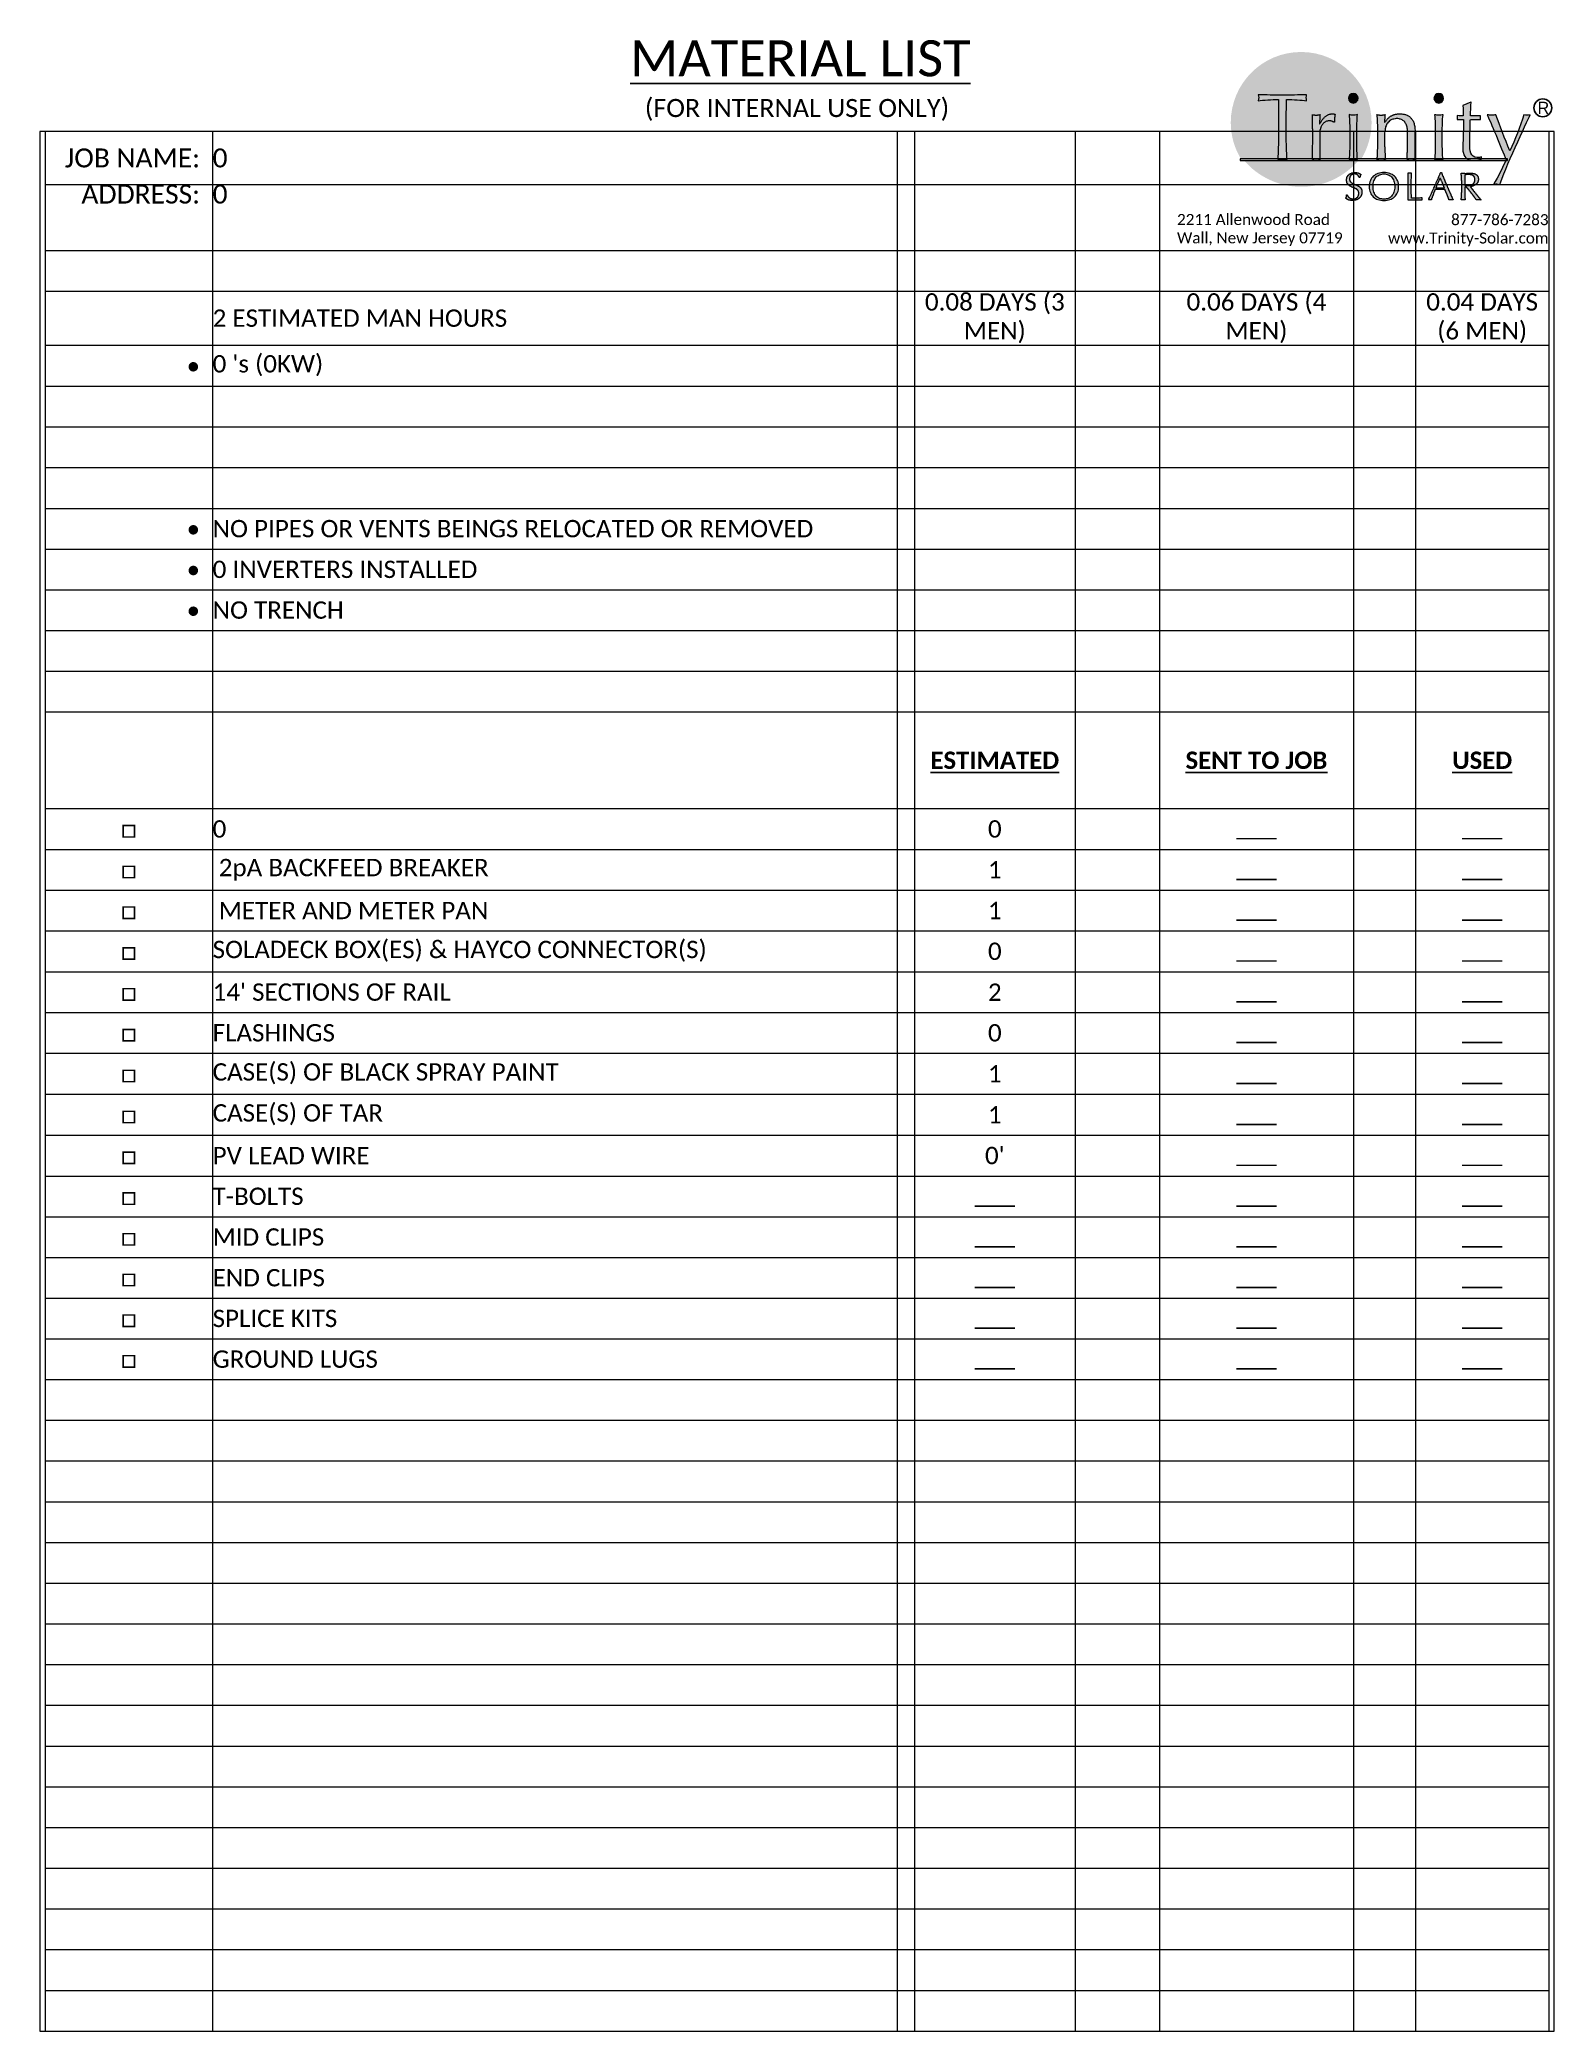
# Paper-space layout 'MATERIAL' of a CAD drawing. Header units: feet, sheet in inches. Extents: x 0.2 to 8, y 0.2 to 10.6.
# The model-space entities are those that its viewports show. They can reach past a viewport. Long polylines and large blocks are cut down to what shows.
import ezdxf

# ---------------------------------------------------------------- set-up
doc = ezdxf.new("R2010")
doc.units = ezdxf.units.FT
doc.header["$MEASUREMENT"] = 0
doc.layers.add('Z - TITLEBLOCK', color=7, linetype='Continuous')
doc.styles.get("Standard").update_dxf_attribs({"font": 'calibri.ttf'})
doc.styles.add('TITLE BBLOCK TEXT', font='ARIALUNI.TTF')

psp = doc.layouts.new('MATERIAL')

# ---------------------------------------------------------------- texts
at = {"attachment_point": 1}
for s, insert, char_height, width in [('\\pi1.5494;{\\LMATERIAL LIST}', (1.695, 10.558), 0.1875, 4.85844), ('\\pi0.42563;(FOR INTERNAL USE ONLY)', (2.895, 10.253), 0.09375, 2.42922)]:
    psp.add_mtext(s, dxfattribs=dict(at, insert=insert, char_height=char_height, width=width))
at = {"layer": 'Z - TITLEBLOCK', "style": 'TITLE BBLOCK TEXT'}
for s, insert, char_height, width, attachment_point, rotation in [('{\\fSakkal Majalla|b0|i0|c0|p2;R}', (7.986, 10.207), 0.06275, 2.27546, 5, 359.9771), ('{\\fCalibri|b0|i0|c0|p34;2211 Allenwood Road                                             \\PWall, New Jersey 07719  \\fSakkal Majalla|b0|i0|c0|p2;                         }', (6.084, 9.656), 0.05717, 2.07289, 1, 359.9886), ('{\\fSakkal Majalla|b0|i0|c0|p2;                                         \\fCalibri|b0|i0|c0|p34;877-786-7283\\P                         www.Trinity-Solar.com}', (8.013, 9.655), 0.057166, 1.42457, 3, 359.9886)]:
    psp.add_mtext(s, dxfattribs=dict(at, insert=insert, char_height=char_height, width=width, attachment_point=attachment_point, rotation=rotation))

msp = doc.modelspace()

# ---------------------------------------------------------------- blocks, each defined once
blk = doc.blocks.new('*T72')
at = {"layer": 'Defpoints', "color": 8, "linetype": 'ByBlock', "lineweight": 0, "transparency": 16777216}
for p, q in [((0, 0), (238.64, 0)), ((0, 0), (0, -301.43)), ((26.58, 0), (26.58, -301.43)), ((135.2, 0), (135.2, -301.43)), ((137.95, 0), (137.95, -301.43)), ((163.46, 0), (163.46, -301.43)), ((176.81, 0), (176.81, -301.43)), ((207.62, 0), (207.62, -301.43)), ((217.45, 0), (217.45, -301.43)), ((238.64, 0), (238.64, -301.43)), ((0, -8.44), (238.64, -8.44)), ((0, -18.89), (238.64, -18.89)), ((0, -25.35), (238.64, -25.35)), ((0, -33.92), (238.64, -33.92)), ((0, -40.43), (238.64, -40.43)), ((0, -46.89), (238.64, -46.89)), ((0, -53.35), (238.64, -53.35)), ((0, -59.81), (238.64, -59.81)), ((0, -66.27), (238.64, -66.27)), ((0, -72.73), (238.64, -72.73)), ((0, -79.19), (238.64, -79.19)), ((0, -85.65), (238.64, -85.65)), ((0, -92.11), (238.64, -92.11)), ((0, -107.46), (238.64, -107.46)), ((0, -113.92), (238.64, -113.92)), ((0, -120.39), (238.64, -120.39)), ((0, -126.85), (238.64, -126.85)), ((0, -133.35), (238.64, -133.35)), ((0, -139.81), (238.64, -139.81)), ((0, -146.27), (238.64, -146.27)), ((0, -152.78), (238.64, -152.78)), ((0, -159.28), (238.64, -159.28)), ((0, -165.75), (238.64, -165.75)), ((0, -172.21), (238.64, -172.21)), ((0, -178.67), (238.64, -178.67)), ((0, -185.13), (238.64, -185.13)), ((0, -191.59), (238.64, -191.59)), ((0, -198.05), (238.64, -198.05)), ((0, -204.51), (238.64, -204.51)), ((0, -210.97), (238.64, -210.97)), ((0, -217.43), (238.64, -217.43)), ((0, -223.9), (238.64, -223.9)), ((0, -230.36), (238.64, -230.36)), ((0, -236.82), (238.64, -236.82)), ((0, -243.28), (238.64, -243.28)), ((0, -249.74), (238.64, -249.74)), ((0, -256.2), (238.64, -256.2)), ((0, -262.66), (238.64, -262.66)), ((0, -269.12), (238.64, -269.12)), ((0, -275.58), (238.64, -275.58)), ((0, -282.05), (238.64, -282.05)), ((0, -288.51), (238.64, -288.51)), ((0, -294.97), (238.64, -294.97)), ((0, -301.43), (238.64, -301.43))]:
    blk.add_line(p, q, dxfattribs=at)
at = {"color": 0, "transparency": 16777216}
for s, insert, char_height, width, attachment_point in [('{\\fCalibri|b0|i0|c0;JOB NAME:', (24.58, -4.22), 3, 22.5823, 6), ('{\\fCalibri|b0|i0|c0;0', (26.58, -4.22), 3, 108.6174, 4), ('{\\fCalibri|b0|i0|c0;', (136.57, -4.22), 2.75, 2.75, 5), ('{\\fCalibri|b0|i0|c0;', (150.7, -4.22), 2.75, 25.5067, 5), ('{\\fCalibri|b0|i0|c0;', (170.14, -4.22), 2.75, 13.3575, 5), ('{\\fCalibri|b0|i0|c0;', (192.22, -4.22), 2.75, 30.8085, 5), ('{\\fCalibri|b0|i0|c0;', (212.53, -4.22), 2.75, 9.8234, 5), ('{\\fCalibri|b0|i0|c0;', (228.04, -4.22), 2.75, 21.1922, 5), ('{\\fCalibri|b0|i0|c0;ADDRESS:', (24.58, -8.44), 3, 22.5823, 3), ('{\\fCalibri|b0|i0|c0;0', (26.58, -8.44), 3, 108.6174, 1), ('{\\fCalibri|b0|i0|c0;', (136.57, -13.67), 2.75, 2.75, 5), ('{\\fCalibri|b0|i0|c0;', (150.7, -13.67), 2.75, 25.5067, 5), ('{\\fCalibri|b0|i0|c0;', (170.14, -13.67), 2.75, 13.3575, 5), ('{\\fCalibri|b0|i0|c0;', (192.22, -13.67), 2.75, 30.8085, 5), ('{\\fCalibri|b0|i0|c0;', (212.53, -13.67), 2.75, 9.8234, 5), ('{\\fCalibri|b0|i0|c0;', (228.04, -13.67), 2.75, 21.1922, 5), ('{\\fCalibri|b0|i0|c0;', (24.58, -22.12), 2.75, 22.5823, 6), ('{\\fCalibri|b0|i0|c0;', (26.58, -22.12), 2.75, 108.6174, 4), ('{\\fCalibri|b0|i0|c0;', (136.57, -22.12), 2.75, 2.75, 5), ('{\\fCalibri|b0|i0|c0;', (150.7, -22.12), 2.75, 25.5067, 5), ('{\\fCalibri|b0|i0|c0;', (170.14, -22.12), 2.75, 13.3575, 5), ('{\\fCalibri|b0|i0|c0;', (192.22, -22.12), 2.75, 30.8085, 5), ('{\\fCalibri|b0|i0|c0;', (212.53, -22.12), 2.75, 9.8234, 5), ('{\\fCalibri|b0|i0|c0;', (228.04, -22.12), 2.75, 21.1922, 5), ('{\\fCalibri|b0|i0|c0;2 ESTIMATED MAN HOURS', (26.58, -29.64), 2.75, 108.6174, 4), ('{\\fCalibri|b0|i0|c0;0.08 DAYS (3 MEN)', (150.7, -29.64), 2.75, 25.5067, 5), ('{\\fCalibri|b0|i0|c0;0.06 DAYS (4 MEN)', (192.22, -29.64), 2.75, 30.8085, 5), ('{\\fCalibri|b0|i0|c0;0.04 DAYS (6 MEN)', (228.04, -29.64), 2.75, 21.1922, 5), ('{\\fCalibri|b0|i0|c0;', (24.58, -29.64), 2.75, 22.5823, 6), ('{\\fCalibri|b0|i0|c0;', (136.57, -29.64), 2.75, 2.75, 5), ('{\\fCalibri|b0|i0|c0;', (170.14, -29.64), 2.75, 13.3575, 5), ('{\\fCalibri|b0|i0|c0;', (212.53, -29.64), 2.75, 9.8234, 5), ('{\\fCalibri|b0|i0|c0;•', (24.58, -37.17), 2.75, 22.5823, 6), ("{\\fCalibri|b0|i0|c0;0 's (0KW)", (26.58, -37.17), 2.75, 108.6174, 4), ('{\\fCalibri|b0|i0|c0;', (136.57, -37.17), 2.75, 2.75, 5), ('{\\fCalibri|b0|i0|c0;', (150.7, -37.17), 2.75, 25.5067, 5), ('{\\fCalibri|b0|i0|c0;', (170.14, -37.17), 2.75, 13.3575, 5), ('{\\fCalibri|b0|i0|c0;', (192.22, -37.17), 2.75, 30.8085, 5), ('{\\fCalibri|b0|i0|c0;', (212.53, -37.17), 2.75, 9.8234, 5), ('{\\fCalibri|b0|i0|c0;', (228.04, -37.17), 2.75, 21.1922, 5), ('{\\fCalibri|b0|i0|c0;', (24.58, -43.66), 2.75, 22.5823, 6), ('{\\fCalibri|b0|i0|c0;', (26.58, -43.66), 2.75, 108.6174, 4), ('{\\fCalibri|b0|i0|c0;', (136.57, -43.66), 2.75, 2.75, 5), ('{\\fCalibri|b0|i0|c0;', (150.7, -43.66), 2.75, 25.5067, 5), ('{\\fCalibri|b0|i0|c0;', (170.14, -43.66), 2.75, 13.3575, 5), ('{\\fCalibri|b0|i0|c0;', (192.22, -43.66), 2.75, 30.8085, 5), ('{\\fCalibri|b0|i0|c0;', (212.53, -43.66), 2.75, 9.8234, 5), ('{\\fCalibri|b0|i0|c0;', (228.04, -43.66), 2.75, 21.1922, 5), ('{\\fCalibri|b0|i0|c0;', (24.58, -50.12), 2.75, 22.5823, 6), ('{\\fCalibri|b0|i0|c0;', (26.58, -50.12), 2.75, 108.6174, 4), ('{\\fCalibri|b0|i0|c0;', (136.57, -50.12), 2.75, 2.75, 5), ('{\\fCalibri|b0|i0|c0;', (150.7, -50.12), 2.75, 25.5067, 5), ('{\\fCalibri|b0|i0|c0;', (170.14, -50.12), 2.75, 13.3575, 5), ('{\\fCalibri|b0|i0|c0;', (192.22, -50.12), 2.75, 30.8085, 5), ('{\\fCalibri|b0|i0|c0;', (212.53, -50.12), 2.75, 9.8234, 5), ('{\\fCalibri|b0|i0|c0;', (228.04, -50.12), 2.75, 21.1922, 5), ('{\\fCalibri|b0|i0|c0;', (24.58, -56.58), 2.75, 22.5823, 6), ('{\\fCalibri|b0|i0|c0;', (26.58, -56.58), 2.75, 108.6174, 4), ('{\\fCalibri|b0|i0|c0;', (136.57, -56.58), 2.75, 2.75, 5), ('{\\fCalibri|b0|i0|c0;', (150.7, -56.58), 2.75, 25.5067, 5), ('{\\fCalibri|b0|i0|c0;', (170.14, -56.58), 2.75, 13.3575, 5), ('{\\fCalibri|b0|i0|c0;', (192.22, -56.58), 2.75, 30.8085, 5), ('{\\fCalibri|b0|i0|c0;', (212.53, -56.58), 2.75, 9.8234, 5), ('{\\fCalibri|b0|i0|c0;', (228.04, -56.58), 2.75, 21.1922, 5), ('{\\fCalibri|b0|i0|c0;•', (24.58, -63.04), 2.75, 22.5823, 6), ('{\\fCalibri|b0|i0|c0;NO PIPES OR VENTS BEINGS RELOCATED OR REMOVED', (26.58, -63.04), 2.75, 108.6174, 4), ('{\\fCalibri|b0|i0|c0;', (136.57, -63.04), 2.75, 2.75, 5), ('{\\fCalibri|b0|i0|c0;', (150.7, -63.04), 2.75, 25.5067, 5), ('{\\fCalibri|b0|i0|c0;', (170.14, -63.04), 2.75, 13.3575, 5), ('{\\fCalibri|b0|i0|c0;', (192.22, -63.04), 2.75, 30.8085, 5), ('{\\fCalibri|b0|i0|c0;', (212.53, -63.04), 2.75, 9.8234, 5), ('{\\fCalibri|b0|i0|c0;', (228.04, -63.04), 2.75, 21.1922, 5), ('{\\fCalibri|b0|i0|c0;•', (24.58, -69.5), 2.75, 22.5823, 6), ('{\\fCalibri|b0|i0|c0;0 INVERTERS INSTALLED ', (26.58, -69.5), 2.75, 108.6174, 4), ('{\\fCalibri|b0|i0|c0;', (136.57, -69.5), 2.75, 2.75, 5), ('{\\fCalibri|b0|i0|c0;', (150.7, -69.5), 2.75, 25.5067, 5), ('{\\fCalibri|b0|i0|c0;', (170.14, -69.5), 2.75, 13.3575, 5), ('{\\fCalibri|b0|i0|c0;', (192.22, -69.5), 2.75, 30.8085, 5), ('{\\fCalibri|b0|i0|c0;', (212.53, -69.5), 2.75, 9.8234, 5), ('{\\fCalibri|b0|i0|c0;', (228.04, -69.5), 2.75, 21.1922, 5), ('{\\fCalibri|b0|i0|c0;•', (24.58, -75.96), 2.75, 22.5823, 6), ('{\\fCalibri|b0|i0|c0;NO TRENCH', (26.58, -75.96), 2.75, 108.6174, 4), ('{\\fCalibri|b0|i0|c0;', (136.57, -75.96), 2.75, 2.75, 5), ('{\\fCalibri|b0|i0|c0;', (150.7, -75.96), 2.75, 25.5067, 5), ('{\\fCalibri|b0|i0|c0;', (170.14, -75.96), 2.75, 13.3575, 5), ('{\\fCalibri|b0|i0|c0;', (192.22, -75.96), 2.75, 30.8085, 5), ('{\\fCalibri|b0|i0|c0;', (212.53, -75.96), 2.75, 9.8234, 5), ('{\\fCalibri|b0|i0|c0;', (228.04, -75.96), 2.75, 21.1922, 5), ('{\\fCalibri|b0|i0|c0;', (24.58, -82.42), 2.75, 22.5823, 6), ('{\\fCalibri|b0|i0|c0;', (26.58, -82.42), 2.75, 108.6174, 4), ('{\\fCalibri|b0|i0|c0;', (136.57, -82.42), 2.75, 2.75, 5), ('{\\fCalibri|b0|i0|c0;', (150.7, -82.42), 2.75, 25.5067, 5), ('{\\fCalibri|b0|i0|c0;', (170.14, -82.42), 2.75, 13.3575, 5), ('{\\fCalibri|b0|i0|c0;', (192.22, -82.42), 2.75, 30.8085, 5), ('{\\fCalibri|b0|i0|c0;', (212.53, -82.42), 2.75, 9.8234, 5), ('{\\fCalibri|b0|i0|c0;', (228.04, -82.42), 2.75, 21.1922, 5), ('{\\fCalibri|b0|i0|c0;', (24.58, -88.88), 2.75, 22.5823, 6), ('{\\fCalibri|b0|i0|c0;', (26.58, -88.88), 2.75, 108.6174, 4), ('{\\fCalibri|b0|i0|c0;', (136.57, -88.88), 2.75, 2.75, 5), ('{\\fCalibri|b0|i0|c0;', (150.7, -88.88), 2.75, 25.5067, 5), ('{\\fCalibri|b0|i0|c0;', (170.14, -88.88), 2.75, 13.3575, 5), ('{\\fCalibri|b0|i0|c0;', (192.22, -88.88), 2.75, 30.8085, 5), ('{\\fCalibri|b0|i0|c0;', (212.53, -88.88), 2.75, 9.8234, 5), ('{\\fCalibri|b0|i0|c0;', (228.04, -88.88), 2.75, 21.1922, 5), ('{\\fCalibri|b0|i0|c0;', (13.29, -99.79), 2.75, 22.5823, 5), ('{\\fCalibri|b0|i0|c0;', (26.58, -99.79), 2.75, 108.6174, 4), ('{\\fCalibri|b0|i0|c0;', (136.57, -99.79), 2.75, 2.75, 5), ('{\\fCalibri|b1|i0|c0;\\LESTIMATED', (150.7, -99.79), 2.75, 25.5067, 5), ('{\\fCalibri|b0|i0|c0;', (170.14, -99.79), 2.75, 13.3575, 5), ('{\\fCalibri|b1|i0|c0;\\LSENT TO JOB', (192.22, -99.79), 2.75, 30.8085, 5), ('{\\fCalibri|b0|i0|c0;', (212.53, -99.79), 2.75, 9.8234, 5), ('{\\fCalibri|b1|i0|c0;\\LUSED', (228.04, -99.79), 2.75, 21.1922, 5), ('{\\fCalibri|b0|i0|c0;□', (13.29, -110.69), 2.75, 22.5823, 5), ('{\\fCalibri|b0|i0|c0;0', (26.58, -110.69), 2.75, 108.6174, 4), ('{\\fCalibri|b0|i0|c0;0', (150.7, -110.69), 2.75, 25.5067, 5), ('{\\fCalibri|b0|i0|c0;', (136.57, -110.69), 2.75, 2.75, 5), ('{\\fCalibri|b0|i0|c0;', (170.14, -110.69), 2.75, 13.3575, 5), ('{\\fCalibri|b0|i0|c0;___', (192.22, -110.69), 2.75, 30.8085, 5), ('{\\fCalibri|b0|i0|c0;', (212.53, -110.69), 2.75, 9.8234, 5), ('{\\fCalibri|b0|i0|c0;___', (228.04, -110.69), 2.75, 21.1922, 5), ('{\\fCalibri|b0|i0|c0;□', (13.29, -117.15), 2.75, 22.5823, 5), ('{\\fCalibri|b0|i0|c0; 2pA BACKFEED BREAKER', (26.58, -117.15), 2.75, 108.6174, 4), ('{\\fCalibri|b0|i0|c0;1', (150.7, -117.15), 2.75, 25.5067, 5), ('{\\fCalibri|b0|i0|c0;', (136.57, -117.15), 2.75, 2.75, 5), ('{\\fCalibri|b0|i0|c0;', (170.14, -117.15), 2.75, 13.3575, 5), ('{\\fCalibri|b0|i0|c0;___', (192.22, -117.15), 2.75, 30.8085, 5), ('{\\fCalibri|b0|i0|c0;', (212.53, -117.15), 2.75, 9.8234, 5), ('{\\fCalibri|b0|i0|c0;___', (228.04, -117.15), 2.75, 21.1922, 5), ('{\\fCalibri|b0|i0|c0;□', (13.29, -123.62), 2.75, 22.5823, 5), ('{\\fCalibri|b0|i0|c0; METER AND METER PAN', (26.58, -123.62), 2.75, 108.6174, 4), ('{\\fCalibri|b0|i0|c0;1', (150.7, -123.62), 2.75, 25.5067, 5), ('{\\fCalibri|b0|i0|c0;', (136.57, -123.62), 2.75, 2.75, 5), ('{\\fCalibri|b0|i0|c0;', (170.14, -123.62), 2.75, 13.3575, 5), ('{\\fCalibri|b0|i0|c0;___', (192.22, -123.62), 2.75, 30.8085, 5), ('{\\fCalibri|b0|i0|c0;', (212.53, -123.62), 2.75, 9.8234, 5), ('{\\fCalibri|b0|i0|c0;___', (228.04, -123.62), 2.75, 21.1922, 5), ('{\\fCalibri|b0|i0|c0;□', (13.29, -130.1), 2.75, 22.5823, 5), ('{\\fCalibri|b0|i0|c0;SOLADECK BOX(ES) & HAYCO CONNECTOR(S)', (26.58, -130.1), 2.75, 108.6174, 4), ('{\\fCalibri|b0|i0|c0;0', (150.7, -130.1), 2.75, 25.5067, 5), ('{\\fCalibri|b0|i0|c0;', (136.57, -130.1), 2.75, 2.75, 5), ('{\\fCalibri|b0|i0|c0;', (170.14, -130.1), 2.75, 13.3575, 5), ('{\\fCalibri|b0|i0|c0;___', (192.22, -130.1), 2.75, 30.8085, 5), ('{\\fCalibri|b0|i0|c0;', (212.53, -130.1), 2.75, 9.8234, 5), ('{\\fCalibri|b0|i0|c0;___', (228.04, -130.1), 2.75, 21.1922, 5), ("{\\fCalibri|b0|i0|c0;14' SECTIONS OF RAIL", (26.58, -136.58), 2.75, 108.6174, 4), ('{\\fCalibri|b0|i0|c0;2', (150.7, -136.58), 2.75, 25.5067, 5), ('{\\fCalibri|b0|i0|c0;□', (13.29, -136.58), 2.75, 22.5823, 5), ('{\\fCalibri|b0|i0|c0;', (136.57, -136.58), 2.75, 2.75, 5), ('{\\fCalibri|b0|i0|c0;', (170.14, -136.58), 2.75, 13.3575, 5), ('{\\fCalibri|b0|i0|c0;___', (192.22, -136.58), 2.75, 30.8085, 5), ('{\\fCalibri|b0|i0|c0;', (212.53, -136.58), 2.75, 9.8234, 5), ('{\\fCalibri|b0|i0|c0;___', (228.04, -136.58), 2.75, 21.1922, 5), ('{\\fCalibri|b0|i0|c0;FLASHINGS', (26.58, -143.04), 2.75, 108.6174, 4), ('{\\fCalibri|b0|i0|c0;0', (150.7, -143.04), 2.75, 25.5067, 5), ('{\\fCalibri|b0|i0|c0;□', (13.29, -143.04), 2.75, 22.5823, 5), ('{\\fCalibri|b0|i0|c0;', (136.57, -143.04), 2.75, 2.75, 5), ('{\\fCalibri|b0|i0|c0;', (170.14, -143.04), 2.75, 13.3575, 5), ('{\\fCalibri|b0|i0|c0;___', (192.22, -143.04), 2.75, 30.8085, 5), ('{\\fCalibri|b0|i0|c0;', (212.53, -143.04), 2.75, 9.8234, 5), ('{\\fCalibri|b0|i0|c0;___', (228.04, -143.04), 2.75, 21.1922, 5), ('{\\fCalibri|b0|i0|c0;CASE(S) OF BLACK SPRAY PAINT', (26.58, -149.53), 2.75, 108.6174, 4), ('{\\fCalibri|b0|i0|c0;1', (150.7, -149.53), 2.75, 25.5067, 5), ('{\\fCalibri|b0|i0|c0;□', (13.29, -149.53), 2.75, 22.5823, 5), ('{\\fCalibri|b0|i0|c0;', (136.57, -149.53), 2.75, 2.75, 5), ('{\\fCalibri|b0|i0|c0;', (170.14, -149.53), 2.75, 13.3575, 5), ('{\\fCalibri|b0|i0|c0;___', (192.22, -149.53), 2.75, 30.8085, 5), ('{\\fCalibri|b0|i0|c0;', (212.53, -149.53), 2.75, 9.8234, 5), ('{\\fCalibri|b0|i0|c0;___', (228.04, -149.53), 2.75, 21.1922, 5), ('{\\fCalibri|b0|i0|c0;CASE(S) OF TAR', (26.58, -156.03), 2.75, 108.6174, 4), ('{\\fCalibri|b0|i0|c0;1', (150.7, -156.03), 2.75, 25.5067, 5), ('{\\fCalibri|b0|i0|c0;□', (13.29, -156.03), 2.75, 22.5823, 5), ('{\\fCalibri|b0|i0|c0;', (136.57, -156.03), 2.75, 2.75, 5), ('{\\fCalibri|b0|i0|c0;', (170.14, -156.03), 2.75, 13.3575, 5), ('{\\fCalibri|b0|i0|c0;___', (192.22, -156.03), 2.75, 30.8085, 5), ('{\\fCalibri|b0|i0|c0;', (212.53, -156.03), 2.75, 9.8234, 5), ('{\\fCalibri|b0|i0|c0;___', (228.04, -156.03), 2.75, 21.1922, 5), ('{\\fCalibri|b0|i0|c0;PV LEAD WIRE', (26.58, -162.51), 2.75, 108.6174, 4), ("{\\fCalibri|b0|i0|c0;0'", (150.7, -162.51), 2.75, 25.5067, 5), ('{\\fCalibri|b0|i0|c0;□', (13.29, -162.51), 2.75, 22.5823, 5), ('{\\fCalibri|b0|i0|c0;', (136.57, -162.51), 2.75, 2.75, 5), ('{\\fCalibri|b0|i0|c0;', (170.14, -162.51), 2.75, 13.3575, 5), ('{\\fCalibri|b0|i0|c0;___', (192.22, -162.51), 2.75, 30.8085, 5), ('{\\fCalibri|b0|i0|c0;', (212.53, -162.51), 2.75, 9.8234, 5), ('{\\fCalibri|b0|i0|c0;___', (228.04, -162.51), 2.75, 21.1922, 5), ('{\\fCalibri|b0|i0|c0;□', (13.29, -168.98), 2.75, 22.5823, 5), ('{\\fCalibri|b0|i0|c0;T-BOLTS', (26.58, -168.98), 2.75, 108.6174, 4), ('{\\fCalibri|b0|i0|c0;', (136.57, -168.98), 2.75, 2.75, 5), ('{\\fCalibri|b0|i0|c0;___', (150.7, -168.98), 2.75, 25.5067, 5), ('{\\fCalibri|b0|i0|c0;', (170.14, -168.98), 2.75, 13.3575, 5), ('{\\fCalibri|b0|i0|c0;___', (192.22, -168.98), 2.75, 30.8085, 5), ('{\\fCalibri|b0|i0|c0;', (212.53, -168.98), 2.75, 9.8234, 5), ('{\\fCalibri|b0|i0|c0;___', (228.04, -168.98), 2.75, 21.1922, 5), ('{\\fCalibri|b0|i0|c0;□', (13.29, -175.44), 2.75, 22.5823, 5), ('{\\fCalibri|b0|i0|c0;MID CLIPS', (26.58, -175.44), 2.75, 108.6174, 4), ('{\\fCalibri|b0|i0|c0;', (136.57, -175.44), 2.75, 2.75, 5), ('{\\fCalibri|b0|i0|c0;___', (150.7, -175.44), 2.75, 25.5067, 5), ('{\\fCalibri|b0|i0|c0;', (170.14, -175.44), 2.75, 13.3575, 5), ('{\\fCalibri|b0|i0|c0;___', (192.22, -175.44), 2.75, 30.8085, 5), ('{\\fCalibri|b0|i0|c0;', (212.53, -175.44), 2.75, 9.8234, 5), ('{\\fCalibri|b0|i0|c0;___', (228.04, -175.44), 2.75, 21.1922, 5), ('{\\fCalibri|b0|i0|c0;□', (13.29, -181.9), 2.75, 22.5823, 5), ('{\\fCalibri|b0|i0|c0;END CLIPS', (26.58, -181.9), 2.75, 108.6174, 4), ('{\\fCalibri|b0|i0|c0;', (136.57, -181.9), 2.75, 2.75, 5), ('{\\fCalibri|b0|i0|c0;', (170.14, -181.9), 2.75, 13.3575, 5), ('{\\fCalibri|b0|i0|c0;', (212.53, -181.9), 2.75, 9.8234, 5), ('{\\fCalibri|b0|i0|c0;___', (150.7, -181.9), 2.75, 25.5067, 5), ('{\\fCalibri|b0|i0|c0;___', (192.22, -181.9), 2.75, 30.8085, 5), ('{\\fCalibri|b0|i0|c0;___', (228.04, -181.9), 2.75, 21.1922, 5), ('{\\fCalibri|b0|i0|c0;□', (13.29, -188.36), 2.75, 22.5823, 5), ('{\\fCalibri|b0|i0|c0;SPLICE KITS', (26.58, -188.36), 2.75, 108.6174, 4), ('{\\fCalibri|b0|i0|c0;', (136.57, -188.36), 2.75, 2.75, 5), ('{\\fCalibri|b0|i0|c0;', (170.14, -188.36), 2.75, 13.3575, 5), ('{\\fCalibri|b0|i0|c0;', (212.53, -188.36), 2.75, 9.8234, 5), ('{\\fCalibri|b0|i0|c0;___', (150.7, -188.36), 2.75, 25.5067, 5), ('{\\fCalibri|b0|i0|c0;___', (192.22, -188.36), 2.75, 30.8085, 5), ('{\\fCalibri|b0|i0|c0;___', (228.04, -188.36), 2.75, 21.1922, 5), ('{\\fCalibri|b0|i0|c0;□', (13.29, -194.82), 2.75, 22.5823, 5), ('{\\fCalibri|b0|i0|c0;GROUND LUGS', (26.58, -194.82), 2.75, 108.6174, 4), ('{\\fCalibri|b0|i0|c0;', (136.57, -194.82), 2.75, 2.75, 5), ('{\\fCalibri|b0|i0|c0;', (170.14, -194.82), 2.75, 13.3575, 5), ('{\\fCalibri|b0|i0|c0;', (212.53, -194.82), 2.75, 9.8234, 5), ('{\\fCalibri|b0|i0|c0;___', (150.7, -194.82), 2.75, 25.5067, 5), ('{\\fCalibri|b0|i0|c0;___', (192.22, -194.82), 2.75, 30.8085, 5), ('{\\fCalibri|b0|i0|c0;___', (228.04, -194.82), 2.75, 21.1922, 5), ('{\\fCalibri|b0|i0|c0;', (13.29, -201.28), 2.75, 22.5823, 5), ('{\\fCalibri|b0|i0|c0;', (26.58, -201.28), 2.75, 108.6174, 4), ('{\\fCalibri|b0|i0|c0;', (136.57, -201.28), 2.75, 2.75, 5), ('{\\fCalibri|b0|i0|c0;', (150.7, -201.28), 2.75, 25.5067, 5), ('{\\fCalibri|b0|i0|c0;', (170.14, -201.28), 2.75, 13.3575, 5), ('{\\fCalibri|b0|i0|c0;', (192.22, -201.28), 2.75, 30.8085, 5), ('{\\fCalibri|b0|i0|c0;', (212.53, -201.28), 2.75, 9.8234, 5), ('{\\fCalibri|b0|i0|c0;', (228.04, -201.28), 2.75, 21.1922, 5), ('{\\fCalibri|b0|i0|c0;', (13.29, -207.74), 2.75, 22.5823, 5), ('{\\fCalibri|b0|i0|c0;', (26.58, -207.74), 2.75, 108.6174, 4), ('{\\fCalibri|b0|i0|c0;', (136.57, -207.74), 2.75, 2.75, 5), ('{\\fCalibri|b0|i0|c0;', (150.7, -207.74), 2.75, 25.5067, 5), ('{\\fCalibri|b0|i0|c0;', (170.14, -207.74), 2.75, 13.3575, 5), ('{\\fCalibri|b0|i0|c0;', (192.22, -207.74), 2.75, 30.8085, 5), ('{\\fCalibri|b0|i0|c0;', (212.53, -207.74), 2.75, 9.8234, 5), ('{\\fCalibri|b0|i0|c0;', (228.04, -207.74), 2.75, 21.1922, 5), ('{\\fCalibri|b0|i0|c0;', (13.29, -214.2), 2.75, 22.5823, 5), ('{\\fCalibri|b0|i0|c0;', (26.58, -214.2), 2.75, 108.6174, 4), ('{\\fCalibri|b0|i0|c0;', (136.57, -214.2), 2.75, 2.75, 5), ('{\\fCalibri|b0|i0|c0;', (150.7, -214.2), 2.75, 25.5067, 5), ('{\\fCalibri|b0|i0|c0;', (170.14, -214.2), 2.75, 13.3575, 5), ('{\\fCalibri|b0|i0|c0;', (192.22, -214.2), 2.75, 30.8085, 5), ('{\\fCalibri|b0|i0|c0;', (212.53, -214.2), 2.75, 9.8234, 5), ('{\\fCalibri|b0|i0|c0;', (228.04, -214.2), 2.75, 21.1922, 5), ('{\\fCalibri|b0|i0|c0;', (13.29, -220.66), 2.75, 22.5823, 5), ('{\\fCalibri|b0|i0|c0;', (26.58, -220.66), 2.75, 108.6174, 4), ('{\\fCalibri|b0|i0|c0;', (136.57, -220.66), 2.75, 2.75, 5), ('{\\fCalibri|b0|i0|c0;', (150.7, -220.66), 2.75, 25.5067, 5), ('{\\fCalibri|b0|i0|c0;', (170.14, -220.66), 2.75, 13.3575, 5), ('{\\fCalibri|b0|i0|c0;', (192.22, -220.66), 2.75, 30.8085, 5), ('{\\fCalibri|b0|i0|c0;', (212.53, -220.66), 2.75, 9.8234, 5), ('{\\fCalibri|b0|i0|c0;', (228.04, -220.66), 2.75, 21.1922, 5), ('{\\fCalibri|b0|i0|c0;', (13.29, -227.13), 2.75, 22.5823, 5), ('{\\fCalibri|b0|i0|c0;', (26.58, -227.13), 2.75, 108.6174, 4), ('{\\fCalibri|b0|i0|c0;', (136.57, -227.13), 2.75, 2.75, 5), ('{\\fCalibri|b0|i0|c0;', (150.7, -227.13), 2.75, 25.5067, 5), ('{\\fCalibri|b0|i0|c0;', (170.14, -227.13), 2.75, 13.3575, 5), ('{\\fCalibri|b0|i0|c0;', (192.22, -227.13), 2.75, 30.8085, 5), ('{\\fCalibri|b0|i0|c0;', (212.53, -227.13), 2.75, 9.8234, 5), ('{\\fCalibri|b0|i0|c0;', (228.04, -227.13), 2.75, 21.1922, 5), ('{\\fCalibri|b0|i0|c0;', (13.29, -233.59), 2.75, 22.5823, 5), ('{\\fCalibri|b0|i0|c0;', (26.58, -233.59), 2.75, 108.6174, 4), ('{\\fCalibri|b0|i0|c0;', (136.57, -233.59), 2.75, 2.75, 5), ('{\\fCalibri|b0|i0|c0;', (150.7, -233.59), 2.75, 25.5067, 5), ('{\\fCalibri|b0|i0|c0;', (170.14, -233.59), 2.75, 13.3575, 5), ('{\\fCalibri|b0|i0|c0;', (192.22, -233.59), 2.75, 30.8085, 5), ('{\\fCalibri|b0|i0|c0;', (212.53, -233.59), 2.75, 9.8234, 5), ('{\\fCalibri|b0|i0|c0;', (228.04, -233.59), 2.75, 21.1922, 5), ('{\\fCalibri|b0|i0|c0;', (13.29, -240.05), 2.75, 22.5823, 5), ('{\\fCalibri|b0|i0|c0;', (26.58, -240.05), 2.75, 108.6174, 4), ('{\\fCalibri|b0|i0|c0;', (136.57, -240.05), 2.75, 2.75, 5), ('{\\fCalibri|b0|i0|c0;', (150.7, -240.05), 2.75, 25.5067, 5), ('{\\fCalibri|b0|i0|c0;', (170.14, -240.05), 2.75, 13.3575, 5), ('{\\fCalibri|b0|i0|c0;', (192.22, -240.05), 2.75, 30.8085, 5), ('{\\fCalibri|b0|i0|c0;', (212.53, -240.05), 2.75, 9.8234, 5), ('{\\fCalibri|b0|i0|c0;', (228.04, -240.05), 2.75, 21.1922, 5), ('{\\fCalibri|b0|i0|c0;', (13.29, -246.51), 2.75, 22.5823, 5), ('{\\fCalibri|b0|i0|c0;', (26.58, -246.51), 2.75, 108.6174, 4), ('{\\fCalibri|b0|i0|c0;', (136.57, -246.51), 2.75, 2.75, 5), ('{\\fCalibri|b0|i0|c0;', (150.7, -246.51), 2.75, 25.5067, 5), ('{\\fCalibri|b0|i0|c0;', (170.14, -246.51), 2.75, 13.3575, 5), ('{\\fCalibri|b0|i0|c0;', (192.22, -246.51), 2.75, 30.8085, 5), ('{\\fCalibri|b0|i0|c0;', (212.53, -246.51), 2.75, 9.8234, 5), ('{\\fCalibri|b0|i0|c0;', (228.04, -246.51), 2.75, 21.1922, 5), ('{\\fCalibri|b0|i0|c0;', (13.29, -252.97), 2.75, 22.5823, 5), ('{\\fCalibri|b0|i0|c0;', (26.58, -252.97), 2.75, 108.6174, 4), ('{\\fCalibri|b0|i0|c0;', (136.57, -252.97), 2.75, 2.75, 5), ('{\\fCalibri|b0|i0|c0;', (150.7, -252.97), 2.75, 25.5067, 5), ('{\\fCalibri|b0|i0|c0;', (170.14, -252.97), 2.75, 13.3575, 5), ('{\\fCalibri|b0|i0|c0;', (192.22, -252.97), 2.75, 30.8085, 5), ('{\\fCalibri|b0|i0|c0;', (212.53, -252.97), 2.75, 9.8234, 5), ('{\\fCalibri|b0|i0|c0;', (228.04, -252.97), 2.75, 21.1922, 5), ('{\\fCalibri|b0|i0|c0;', (13.29, -259.43), 2.75, 22.5823, 5), ('{\\fCalibri|b0|i0|c0;', (26.58, -259.43), 2.75, 108.6174, 4), ('{\\fCalibri|b0|i0|c0;', (136.57, -259.43), 2.75, 2.75, 5), ('{\\fCalibri|b0|i0|c0;', (150.7, -259.43), 2.75, 25.5067, 5), ('{\\fCalibri|b0|i0|c0;', (170.14, -259.43), 2.75, 13.3575, 5), ('{\\fCalibri|b0|i0|c0;', (192.22, -259.43), 2.75, 30.8085, 5), ('{\\fCalibri|b0|i0|c0;', (212.53, -259.43), 2.75, 9.8234, 5), ('{\\fCalibri|b0|i0|c0;', (228.04, -259.43), 2.75, 21.1922, 5), ('{\\fCalibri|b0|i0|c0;', (13.29, -265.89), 2.75, 22.5823, 5), ('{\\fCalibri|b0|i0|c0;', (26.58, -265.89), 2.75, 108.6174, 4), ('{\\fCalibri|b0|i0|c0;', (136.57, -265.89), 2.75, 2.75, 5), ('{\\fCalibri|b0|i0|c0;', (150.7, -265.89), 2.75, 25.5067, 5), ('{\\fCalibri|b0|i0|c0;', (170.14, -265.89), 2.75, 13.3575, 5), ('{\\fCalibri|b0|i0|c0;', (192.22, -265.89), 2.75, 30.8085, 5), ('{\\fCalibri|b0|i0|c0;', (212.53, -265.89), 2.75, 9.8234, 5), ('{\\fCalibri|b0|i0|c0;', (228.04, -265.89), 2.75, 21.1922, 5), ('{\\fCalibri|b0|i0|c0;', (13.29, -272.35), 2.75, 22.5823, 5), ('{\\fCalibri|b0|i0|c0;', (26.58, -272.35), 2.75, 108.6174, 4), ('{\\fCalibri|b0|i0|c0;', (136.57, -272.35), 2.75, 2.75, 5), ('{\\fCalibri|b0|i0|c0;', (150.7, -272.35), 2.75, 25.5067, 5), ('{\\fCalibri|b0|i0|c0;', (170.14, -272.35), 2.75, 13.3575, 5), ('{\\fCalibri|b0|i0|c0;', (192.22, -272.35), 2.75, 30.8085, 5), ('{\\fCalibri|b0|i0|c0;', (212.53, -272.35), 2.75, 9.8234, 5), ('{\\fCalibri|b0|i0|c0;', (228.04, -272.35), 2.75, 21.1922, 5), ('{\\fCalibri|b0|i0|c0;', (13.29, -278.81), 2.75, 22.5823, 5), ('{\\fCalibri|b0|i0|c0;', (26.58, -278.81), 2.75, 108.6174, 4), ('{\\fCalibri|b0|i0|c0;', (136.57, -278.81), 2.75, 2.75, 5), ('{\\fCalibri|b0|i0|c0;', (150.7, -278.81), 2.75, 25.5067, 5), ('{\\fCalibri|b0|i0|c0;', (170.14, -278.81), 2.75, 13.3575, 5), ('{\\fCalibri|b0|i0|c0;', (192.22, -278.81), 2.75, 30.8085, 5), ('{\\fCalibri|b0|i0|c0;', (212.53, -278.81), 2.75, 9.8234, 5), ('{\\fCalibri|b0|i0|c0;', (228.04, -278.81), 2.75, 21.1922, 5), ('{\\fCalibri|b0|i0|c0;', (13.29, -285.28), 2.75, 22.5823, 5), ('{\\fCalibri|b0|i0|c0;', (26.58, -285.28), 2.75, 108.6174, 4), ('{\\fCalibri|b0|i0|c0;', (136.57, -285.28), 2.75, 2.75, 5), ('{\\fCalibri|b0|i0|c0;', (150.7, -285.28), 2.75, 25.5067, 5), ('{\\fCalibri|b0|i0|c0;', (170.14, -285.28), 2.75, 13.3575, 5), ('{\\fCalibri|b0|i0|c0;', (192.22, -285.28), 2.75, 30.8085, 5), ('{\\fCalibri|b0|i0|c0;', (212.53, -285.28), 2.75, 9.8234, 5), ('{\\fCalibri|b0|i0|c0;', (228.04, -285.28), 2.75, 21.1922, 5), ('{\\fCalibri|b0|i0|c0;', (13.29, -291.74), 2.75, 22.5823, 5), ('{\\fCalibri|b0|i0|c0;', (26.58, -291.74), 2.75, 108.6174, 4), ('{\\fCalibri|b0|i0|c0;', (136.57, -291.74), 2.75, 2.75, 5), ('{\\fCalibri|b0|i0|c0;', (150.7, -291.74), 2.75, 25.5067, 5), ('{\\fCalibri|b0|i0|c0;', (170.14, -291.74), 2.75, 13.3575, 5), ('{\\fCalibri|b0|i0|c0;', (192.22, -291.74), 2.75, 30.8085, 5), ('{\\fCalibri|b0|i0|c0;', (212.53, -291.74), 2.75, 9.8234, 5), ('{\\fCalibri|b0|i0|c0;', (228.04, -291.74), 2.75, 21.1922, 5), ('{\\fCalibri|b0|i0|c0;', (13.29, -298.2), 2.75, 22.5823, 5), ('{\\fCalibri|b0|i0|c0;', (26.58, -298.2), 2.75, 108.6174, 4), ('{\\fCalibri|b0|i0|c0;', (136.57, -298.2), 2.75, 2.75, 5), ('{\\fCalibri|b0|i0|c0;', (150.7, -298.2), 2.75, 25.5067, 5), ('{\\fCalibri|b0|i0|c0;', (170.14, -298.2), 2.75, 13.3575, 5), ('{\\fCalibri|b0|i0|c0;', (192.22, -298.2), 2.75, 30.8085, 5), ('{\\fCalibri|b0|i0|c0;', (212.53, -298.2), 2.75, 9.8234, 5), ('{\\fCalibri|b0|i0|c0;', (228.04, -298.2), 2.75, 21.1922, 5)]:
    blk.add_mtext(s, dxfattribs=dict(at, insert=insert, char_height=char_height, width=width, attachment_point=attachment_point))

# ---------------------------------------------------------------- block references
msp.add_blockref('*T72', (3998.76, 17573.03))

# ---------------------------------------------------------------- hatches: boundary and pattern name
h = psp.add_hatch(color=256)
h.dxf.hatch_style = 1
h.paths.add_polyline_path([(7.477, 9.779), (7.477, 9.779), (7.477, 9.778), (7.477, 9.777), (7.478, 9.777), (7.478, 9.776), (7.478, 9.775), (7.478, 9.775), (7.479, 9.774), (7.479, 9.773), (7.479, 9.773), (7.48, 9.772), (7.48, 9.771), (7.48, 9.771), (7.48, 9.77), (7.481, 9.77), (7.482, 9.765), (7.484, 9.762), (7.485, 9.759), (7.485, 9.758), (7.486, 9.757), (7.486, 9.757), (7.486, 9.756), (7.486, 9.755), (7.487, 9.754), (7.487, 9.753), (7.49, 9.747), (7.493, 9.739), (7.495, 9.733), (7.496, 9.729), (7.501, 9.729), (7.504, 9.729), (7.507, 9.729), (7.51, 9.729), (7.51, 9.729), (7.51, 9.729), (7.511, 9.729), (7.511, 9.729), (7.511, 9.729), (7.511, 9.729), (7.511, 9.729), (7.518, 9.729), (7.515, 9.734), (7.512, 9.74), (7.51, 9.745), (7.508, 9.751), (7.505, 9.757), (7.501, 9.766), (7.498, 9.772), (7.496, 9.778), (7.493, 9.785), (7.49, 9.791), (7.487, 9.798), (7.484, 9.804), (7.482, 9.811), (7.48, 9.815), (7.479, 9.816), (7.478, 9.82), (7.477, 9.822), (7.477, 9.823), (7.476, 9.824), (7.475, 9.826), (7.475, 9.827), (7.473, 9.831), (7.47, 9.838), (7.468, 9.845), (7.467, 9.845), (7.467, 9.846), (7.467, 9.847), (7.465, 9.851), (7.463, 9.854), (7.462, 9.858), (7.458, 9.867), (7.457, 9.871), (7.453, 9.871), (7.451, 9.868), (7.45, 9.864), (7.448, 9.861), (7.447, 9.857), (7.445, 9.854), (7.444, 9.85), (7.442, 9.847), (7.441, 9.844), (7.439, 9.84), (7.438, 9.837), (7.436, 9.833), (7.435, 9.83), (7.433, 9.826), (7.432, 9.823), (7.43, 9.82), (7.429, 9.816), (7.427, 9.813), (7.426, 9.81), (7.424, 9.806), (7.423, 9.803), (7.421, 9.799), (7.419, 9.794), (7.416, 9.788), (7.413, 9.781), (7.41, 9.774), (7.407, 9.768), (7.404, 9.761), (7.401, 9.754), (7.398, 9.747), (7.394, 9.74), (7.391, 9.734), (7.389, 9.729), (7.395, 9.729), (7.404, 9.729), (7.406, 9.735), (7.408, 9.741), (7.41, 9.747), (7.413, 9.755), (7.416, 9.762), (7.418, 9.769), (7.42, 9.774), (7.424, 9.783), (7.429, 9.783), (7.436, 9.783), (7.443, 9.783), (7.449, 9.783), (7.455, 9.783), (7.462, 9.783), (7.47, 9.783), (7.475, 9.783)])
h.paths.add_polyline_path([(7.466, 9.792), (7.459, 9.791), (7.453, 9.791), (7.447, 9.791), (7.443, 9.792), (7.441, 9.792), (7.44, 9.792), (7.435, 9.792), (7.435, 9.792), (7.434, 9.792), (7.434, 9.792), (7.434, 9.792), (7.433, 9.792), (7.433, 9.792), (7.433, 9.792), (7.432, 9.792), (7.432, 9.792), (7.432, 9.792), (7.431, 9.792), (7.431, 9.792), (7.43, 9.792), (7.43, 9.792), (7.43, 9.792), (7.429, 9.792), (7.429, 9.792), (7.429, 9.792), (7.428, 9.792), (7.428, 9.792), (7.428, 9.792), (7.429, 9.796), (7.431, 9.799), (7.432, 9.802), (7.434, 9.807), (7.436, 9.812), (7.438, 9.817), (7.44, 9.821), (7.443, 9.826), (7.444, 9.831), (7.446, 9.835), (7.448, 9.839), (7.449, 9.842), (7.45, 9.843), (7.45, 9.843), (7.45, 9.844), (7.451, 9.84), (7.453, 9.837), (7.455, 9.833), (7.456, 9.829), (7.458, 9.824), (7.461, 9.819), (7.463, 9.814), (7.465, 9.809), (7.467, 9.805), (7.469, 9.8), (7.47, 9.797), (7.472, 9.793), (7.472, 9.793), (7.472, 9.792), (7.472, 9.792)], flags=16)
h.paths.add_polyline_path([(7.612, 9.791), (7.61, 9.794), (7.61, 9.794), (7.609, 9.794), (7.609, 9.795), (7.609, 9.795), (7.609, 9.795), (7.608, 9.796), (7.608, 9.796), (7.608, 9.796), (7.608, 9.797), (7.607, 9.797), (7.607, 9.797), (7.608, 9.797), (7.608, 9.798), (7.609, 9.798), (7.609, 9.798), (7.61, 9.798), (7.611, 9.798), (7.611, 9.798), (7.612, 9.798), (7.612, 9.798), (7.613, 9.799), (7.614, 9.799), (7.614, 9.799), (7.615, 9.799), (7.615, 9.799), (7.616, 9.799), (7.617, 9.8), (7.617, 9.8), (7.618, 9.8), (7.619, 9.8), (7.619, 9.8), (7.62, 9.801), (7.621, 9.801), (7.621, 9.801), (7.622, 9.801), (7.622, 9.802), (7.623, 9.802), (7.623, 9.802), (7.624, 9.802), (7.624, 9.802), (7.625, 9.803), (7.625, 9.803), (7.626, 9.803), (7.626, 9.803), (7.627, 9.804), (7.627, 9.804), (7.628, 9.804), (7.628, 9.804), (7.629, 9.805), (7.629, 9.805), (7.63, 9.805), (7.63, 9.806), (7.631, 9.806), (7.631, 9.806), (7.632, 9.807), (7.632, 9.807), (7.633, 9.807), (7.633, 9.808), (7.634, 9.808), (7.634, 9.808), (7.635, 9.809), (7.635, 9.809), (7.636, 9.809), (7.636, 9.81), (7.636, 9.81), (7.637, 9.81), (7.637, 9.811), (7.638, 9.811), (7.638, 9.812), (7.639, 9.812), (7.639, 9.812), (7.639, 9.813), (7.64, 9.813), (7.64, 9.814), (7.641, 9.814), (7.641, 9.815), (7.641, 9.815), (7.642, 9.816), (7.642, 9.816), (7.642, 9.816), (7.643, 9.817), (7.643, 9.817), (7.643, 9.818), (7.644, 9.818), (7.644, 9.819), (7.644, 9.819), (7.645, 9.82), (7.645, 9.821), (7.645, 9.821), (7.646, 9.822), (7.646, 9.822), (7.646, 9.823), (7.646, 9.823), (7.647, 9.824), (7.647, 9.824), (7.647, 9.825), (7.647, 9.826), (7.647, 9.826), (7.648, 9.827), (7.648, 9.827), (7.648, 9.828), (7.648, 9.829), (7.648, 9.829), (7.648, 9.83), (7.648, 9.831), (7.648, 9.831), (7.649, 9.832), (7.649, 9.833), (7.649, 9.833), (7.649, 9.834), (7.649, 9.835), (7.649, 9.836), (7.649, 9.836), (7.649, 9.837), (7.649, 9.838), (7.649, 9.838), (7.649, 9.839), (7.649, 9.84), (7.649, 9.84), (7.649, 9.841), (7.648, 9.841), (7.648, 9.842), (7.648, 9.843), (7.648, 9.843), (7.648, 9.844), (7.648, 9.844), (7.648, 9.845), (7.648, 9.845), (7.648, 9.846), (7.647, 9.847), (7.647, 9.847), (7.647, 9.848), (7.647, 9.848), (7.647, 9.849), (7.647, 9.849), (7.646, 9.85), (7.646, 9.85), (7.646, 9.851), (7.646, 9.851), (7.645, 9.852), (7.645, 9.852), (7.645, 9.853), (7.644, 9.853), (7.644, 9.854), (7.644, 9.854), (7.643, 9.855), (7.643, 9.855), (7.642, 9.856), (7.642, 9.856), (7.642, 9.857), (7.641, 9.857), (7.641, 9.858), (7.64, 9.858), (7.64, 9.859), (7.639, 9.859), (7.639, 9.859), (7.638, 9.86), (7.638, 9.86), (7.637, 9.861), (7.637, 9.861), (7.636, 9.861), (7.636, 9.862), (7.635, 9.862), (7.635, 9.862), (7.634, 9.863), (7.633, 9.863), (7.633, 9.863), (7.632, 9.864), (7.632, 9.864), (7.631, 9.864), (7.63, 9.864), (7.63, 9.865), (7.629, 9.865), (7.628, 9.865), (7.628, 9.865), (7.627, 9.866), (7.626, 9.866), (7.626, 9.866), (7.625, 9.866), (7.624, 9.866), (7.623, 9.867), (7.623, 9.867), (7.622, 9.867), (7.622, 9.867), (7.621, 9.867), (7.62, 9.867), (7.62, 9.867), (7.619, 9.867), (7.619, 9.868), (7.618, 9.868), (7.617, 9.868), (7.617, 9.868), (7.616, 9.868), (7.616, 9.868), (7.615, 9.868), (7.614, 9.868), (7.614, 9.868), (7.613, 9.868), (7.613, 9.868), (7.612, 9.868), (7.611, 9.868), (7.611, 9.868), (7.61, 9.868), (7.61, 9.868), (7.609, 9.868), (7.608, 9.868), (7.608, 9.868), (7.607, 9.868), (7.606, 9.868), (7.606, 9.868), (7.606, 9.868), (7.605, 9.868), (7.605, 9.868), (7.604, 9.868), (7.604, 9.868), (7.603, 9.868), (7.603, 9.868), (7.603, 9.868), (7.602, 9.868), (7.602, 9.868), (7.601, 9.868), (7.601, 9.868), (7.6, 9.868), (7.6, 9.868), (7.6, 9.868), (7.599, 9.868), (7.599, 9.868), (7.598, 9.868), (7.598, 9.868), (7.597, 9.868), (7.597, 9.868), (7.597, 9.868), (7.595, 9.868), (7.595, 9.868), (7.592, 9.868), (7.586, 9.867), (7.579, 9.867), (7.574, 9.868), (7.572, 9.868), (7.568, 9.868), (7.56, 9.868), (7.56, 9.865), (7.56, 9.863), (7.56, 9.859), (7.561, 9.851), (7.561, 9.841), (7.561, 9.835), (7.562, 9.828), (7.562, 9.822), (7.562, 9.817), (7.562, 9.814), (7.562, 9.809), (7.562, 9.804), (7.562, 9.799), (7.562, 9.794), (7.562, 9.79), (7.562, 9.786), (7.562, 9.782), (7.562, 9.781), (7.562, 9.777), (7.562, 9.771), (7.561, 9.764), (7.561, 9.757), (7.561, 9.751), (7.561, 9.744), (7.56, 9.738), (7.56, 9.729), (7.566, 9.729), (7.573, 9.729), (7.58, 9.729), (7.58, 9.734), (7.579, 9.74), (7.579, 9.744), (7.579, 9.746), (7.579, 9.747), (7.579, 9.748), (7.579, 9.752), (7.579, 9.753), (7.579, 9.755), (7.579, 9.762), (7.578, 9.768), (7.578, 9.774), (7.578, 9.779), (7.578, 9.783), (7.578, 9.787), (7.578, 9.79), (7.578, 9.793), (7.578, 9.794), (7.578, 9.795), (7.578, 9.795), (7.578, 9.795), (7.578, 9.796), (7.582, 9.796), (7.585, 9.796), (7.586, 9.796), (7.586, 9.796), (7.586, 9.796), (7.586, 9.796), (7.59, 9.791), (7.594, 9.787), (7.598, 9.782), (7.602, 9.777), (7.607, 9.771), (7.611, 9.766), (7.616, 9.76), (7.62, 9.755), (7.624, 9.749), (7.626, 9.746), (7.628, 9.744), (7.628, 9.743), (7.628, 9.743), (7.634, 9.735), (7.639, 9.729), (7.643, 9.729), (7.646, 9.729), (7.649, 9.729), (7.653, 9.729), (7.656, 9.729), (7.656, 9.729), (7.662, 9.729), (7.659, 9.733), (7.655, 9.737), (7.651, 9.743), (7.648, 9.745), (7.648, 9.746), (7.647, 9.747), (7.647, 9.747), (7.646, 9.748), (7.642, 9.753), (7.639, 9.757), (7.637, 9.759), (7.635, 9.762), (7.634, 9.763), (7.634, 9.764), (7.632, 9.766), (7.629, 9.769), (7.627, 9.772), (7.625, 9.774), (7.625, 9.775), (7.624, 9.775), (7.624, 9.776), (7.62, 9.781), (7.616, 9.786), (7.614, 9.788)])
h.paths.add_polyline_path([(7.578, 9.807), (7.578, 9.81), (7.578, 9.814), (7.578, 9.814), (7.578, 9.815), (7.578, 9.815), (7.578, 9.815), (7.578, 9.815), (7.578, 9.816), (7.578, 9.816), (7.578, 9.819), (7.578, 9.825), (7.579, 9.832), (7.579, 9.836), (7.579, 9.839), (7.579, 9.842), (7.579, 9.846), (7.579, 9.846), (7.579, 9.847), (7.579, 9.848), (7.579, 9.848), (7.579, 9.849), (7.579, 9.852), (7.579, 9.856), (7.58, 9.86), (7.586, 9.86), (7.591, 9.861), (7.601, 9.861), (7.607, 9.86), (7.613, 9.859), (7.619, 9.857), (7.624, 9.853), (7.628, 9.847), (7.63, 9.842), (7.631, 9.836), (7.631, 9.829), (7.629, 9.823), (7.626, 9.818), (7.622, 9.813), (7.617, 9.809), (7.612, 9.806), (7.607, 9.805), (7.6, 9.804), (7.594, 9.803), (7.586, 9.803), (7.578, 9.804)], flags=16)
at = {"layer": 'Z - TITLEBLOCK'}
h = psp.add_hatch(color=3, dxfattribs=at)
h.dxf.hatch_style = 1
h.set_gradient(color1=(255, 63, 0), color2=(255, 255, 0), centered=1, tint=1, name='CURVED')
edge = h.paths.add_edge_path()
edge.add_spline(control_points=[(7.094, 10.131), (7.094, 10.333), (6.93, 10.497), (6.728, 10.497)], knot_values=[1, 1, 1, 1, 2, 2, 2, 2], degree=3, periodic=0)
edge.add_spline(control_points=[(6.728, 10.497), (6.526, 10.497), (6.363, 10.333), (6.363, 10.131)], knot_values=[2, 2, 2, 2, 3, 3, 3, 3], degree=3, periodic=0)
edge.add_spline(control_points=[(6.363, 10.131), (6.363, 10.062), (6.382, 9.997), (6.416, 9.942), (6.416, 9.942), (6.572, 9.942), (6.728, 9.942)], knot_values=[3, 3, 3, 3, 4, 4, 4, 4.5, 4.5, 4.5, 4.5], degree=3, periodic=0)
edge.add_spline(control_points=[(6.728, 9.942), (6.885, 9.942), (7.041, 9.942), (7.041, 9.942)], knot_values=[4.5, 4.5, 4.5, 4.5, 5, 5, 5, 5], degree=3, periodic=0)
edge.add_spline(control_points=[(7.041, 9.942), (7.074, 9.997), (7.094, 10.062), (7.094, 10.131)], knot_values=[0, 0, 0, 0, 1, 1, 1, 1], degree=3, periodic=0)
h = psp.add_hatch(color=256, dxfattribs=at)
h.dxf.hatch_style = 1
edge = h.paths.add_edge_path()
edge.add_spline(control_points=[(6.61, 10.25), (6.611, 10.216), (6.611, 10.182), (6.611, 10.149)], knot_values=[0, 0, 0, 0, 1, 1, 1, 1], degree=3, periodic=0)
edge.add_spline(control_points=[(6.611, 10.149), (6.611, 10.149), (6.611, 10.065), (6.611, 10.065)], knot_values=[15.00001, 15.00001, 15.00001, 15.00001, 15.99999, 15.99999, 15.99999, 15.99999], degree=3, periodic=0)
edge.add_spline(control_points=[(6.611, 10.065), (6.611, 10.023), (6.609, 9.98), (6.607, 9.938)], knot_values=[14, 14, 14, 14, 15, 15, 15, 15], degree=3, periodic=0)
edge.add_spline(control_points=[(6.607, 9.938), (6.616, 9.94), (6.623, 9.941), (6.631, 9.941)], knot_values=[13, 13, 13, 13, 14, 14, 14, 14], degree=3, periodic=0)
edge.add_spline(control_points=[(6.631, 9.941), (6.639, 9.941), (6.647, 9.94), (6.655, 9.938)], knot_values=[12, 12, 12, 12, 13, 13, 13, 13], degree=3, periodic=0)
edge.add_spline(control_points=[(6.655, 9.938), (6.653, 9.98), (6.651, 10.023), (6.651, 10.065)], knot_values=[11, 11, 11, 11, 12, 12, 12, 12], degree=3, periodic=0)
edge.add_spline(control_points=[(6.651, 10.065), (6.651, 10.065), (6.651, 10.149), (6.651, 10.149)], knot_values=[10.00001, 10.00001, 10.00001, 10.00001, 11, 11, 11, 11], degree=3, periodic=0)
edge.add_spline(control_points=[(6.651, 10.149), (6.651, 10.182), (6.652, 10.216), (6.653, 10.25)], knot_values=[9, 9, 9, 9, 10, 10, 10, 10], degree=3, periodic=0)
edge.add_spline(control_points=[(6.653, 10.25), (6.686, 10.25), (6.73, 10.248), (6.757, 10.244)], knot_values=[8, 8, 8, 8, 9, 9, 9, 9], degree=3, periodic=0)
edge.add_spline(control_points=[(6.757, 10.244), (6.756, 10.249), (6.755, 10.255), (6.755, 10.26)], knot_values=[7, 7, 7, 7, 8, 8, 8, 8], degree=3, periodic=0)
edge.add_spline(control_points=[(6.755, 10.26), (6.755, 10.265), (6.756, 10.27), (6.757, 10.275)], knot_values=[6, 6, 6, 6, 7, 7, 7, 7], degree=3, periodic=0)
edge.add_spline(control_points=[(6.757, 10.275), (6.715, 10.274), (6.673, 10.273), (6.631, 10.273)], knot_values=[5, 5, 5, 5, 6, 6, 6, 6], degree=3, periodic=0)
edge.add_spline(control_points=[(6.631, 10.273), (6.589, 10.273), (6.547, 10.274), (6.505, 10.275)], knot_values=[4, 4, 4, 4, 5, 5, 5, 5], degree=3, periodic=0)
edge.add_spline(control_points=[(6.505, 10.275), (6.507, 10.27), (6.508, 10.265), (6.508, 10.26)], knot_values=[3, 3, 3, 3, 4, 4, 4, 4], degree=3, periodic=0)
edge.add_spline(control_points=[(6.508, 10.26), (6.508, 10.255), (6.507, 10.249), (6.505, 10.244)], knot_values=[2, 2, 2, 2, 3, 3, 3, 3], degree=3, periodic=0)
edge.add_spline(control_points=[(6.505, 10.244), (6.533, 10.248), (6.576, 10.25), (6.61, 10.25)], knot_values=[1, 1, 1, 1, 2, 2, 2, 2], degree=3, periodic=0)
h = psp.add_hatch(color=256, dxfattribs=at)
h.dxf.hatch_style = 1
edge = h.paths.add_edge_path()
edge.add_spline(control_points=[(6.999, 10.232), (7.012, 10.232), (7.024, 10.243), (7.024, 10.257)], knot_values=[1, 1, 1, 1, 2, 2, 2, 2], degree=3, periodic=0)
edge.add_spline(control_points=[(7.024, 10.257), (7.024, 10.27), (7.012, 10.281), (6.999, 10.281)], knot_values=[0, 0, 0, 0, 1, 1, 1, 1], degree=3, periodic=0)
edge.add_spline(control_points=[(6.999, 10.281), (6.985, 10.281), (6.974, 10.27), (6.974, 10.257)], knot_values=[3, 3, 3, 3, 4, 4, 4, 4], degree=3, periodic=0)
edge.add_spline(control_points=[(6.974, 10.257), (6.974, 10.243), (6.985, 10.232), (6.999, 10.232)], knot_values=[2, 2, 2, 2, 3, 3, 3, 3], degree=3, periodic=0)
h = psp.add_hatch(color=256, dxfattribs=at)
h.dxf.hatch_style = 1
edge = h.paths.add_edge_path()
edge.add_spline(control_points=[(7.443, 10.232), (7.457, 10.232), (7.468, 10.243), (7.468, 10.256)], knot_values=[1, 1, 1, 1, 2, 2, 2, 2], degree=3, periodic=0)
edge.add_spline(control_points=[(7.468, 10.256), (7.468, 10.27), (7.457, 10.281), (7.443, 10.281)], knot_values=[0, 0, 0, 0, 1, 1, 1, 1], degree=3, periodic=0)
edge.add_spline(control_points=[(7.443, 10.281), (7.43, 10.281), (7.418, 10.27), (7.418, 10.256)], knot_values=[3, 3, 3, 3, 4, 4, 4, 4], degree=3, periodic=0)
edge.add_spline(control_points=[(7.418, 10.256), (7.418, 10.243), (7.43, 10.232), (7.443, 10.232)], knot_values=[2, 2, 2, 2, 3, 3, 3, 3], degree=3, periodic=0)
h = psp.add_hatch(color=256, dxfattribs=at)
h.dxf.hatch_style = 1
edge = h.paths.add_edge_path()
edge.add_spline(control_points=[(7.659, 10.15), (7.659, 10.151), (7.659, 10.151), (7.659, 10.152)], knot_values=[4.388923, 4.388923, 4.388923, 4.388923, 4.564823, 4.564823, 4.564823, 4.564823], degree=3, periodic=0)
edge.add_spline(control_points=[(7.659, 10.152), (7.659, 10.153), (7.659, 10.154), (7.659, 10.156)], knot_values=[4, 4, 4, 4, 4.388923, 4.388923, 4.388923, 4.388923], degree=3, periodic=0)
edge.add_spline(control_points=[(7.659, 10.156), (7.659, 10.157), (7.659, 10.159), (7.659, 10.161)], knot_values=[3.5, 3.5, 3.5, 3.5, 4, 4, 4, 4], degree=3, periodic=0)
edge.add_spline(control_points=[(7.659, 10.161), (7.659, 10.163), (7.659, 10.164), (7.659, 10.166), (7.659, 10.166), (7.659, 10.166), (7.659, 10.166)], knot_values=[2.999985, 2.999985, 2.999985, 2.999985, 3.499985, 3.499985, 3.499985, 3.5, 3.5, 3.5, 3.5], degree=3, periodic=0)
edge.add_spline(control_points=[(7.659, 10.166), (7.658, 10.166), (7.658, 10.166), (7.657, 10.166)], knot_values=[2.96875, 2.96875, 2.96875, 2.96875, 2.992188, 2.992188, 2.992188, 2.992188], degree=3, periodic=0)
edge.add_spline(control_points=[(7.657, 10.166), (7.656, 10.166), (7.656, 10.166), (7.655, 10.166)], knot_values=[2.9375, 2.9375, 2.9375, 2.9375, 2.96875, 2.96875, 2.96875, 2.96875], degree=3, periodic=0)
edge.add_spline(control_points=[(7.655, 10.166), (7.653, 10.166), (7.652, 10.166), (7.651, 10.166)], knot_values=[2.875, 2.875, 2.875, 2.875, 2.9375, 2.9375, 2.9375, 2.9375], degree=3, periodic=0)
edge.add_spline(control_points=[(7.651, 10.166), (7.648, 10.166), (7.645, 10.165), (7.642, 10.165)], knot_values=[2.75, 2.75, 2.75, 2.75, 2.875, 2.875, 2.875, 2.875], degree=3, periodic=0)
edge.add_spline(control_points=[(7.642, 10.165), (7.639, 10.165), (7.635, 10.165), (7.631, 10.165)], knot_values=[2.564494, 2.564494, 2.564494, 2.564494, 2.75, 2.75, 2.75, 2.75], degree=3, periodic=0)
edge.add_spline(control_points=[(7.631, 10.165), (7.627, 10.165), (7.624, 10.165), (7.621, 10.165)], knot_values=[2.382204, 2.382204, 2.382204, 2.382204, 2.564494, 2.564494, 2.564494, 2.564494], degree=3, periodic=0)
edge.add_spline(control_points=[(7.621, 10.165), (7.615, 10.165), (7.61, 10.165), (7.607, 10.165), (7.607, 10.165), (7.607, 10.165), (7.607, 10.165)], knot_values=[2, 2, 2, 2, 2.191102, 2.191102, 2.191102, 2.382204, 2.382204, 2.382204, 2.382204], degree=3, periodic=0)
edge.add_spline(control_points=[(7.607, 10.165), (7.607, 10.168), (7.608, 10.171), (7.608, 10.174)], knot_values=[1.875, 1.875, 1.875, 1.875, 2, 2, 2, 2], degree=3, periodic=0)
edge.add_spline(control_points=[(7.608, 10.174), (7.608, 10.181), (7.608, 10.189), (7.609, 10.196)], knot_values=[1.559376, 1.559376, 1.559376, 1.559376, 1.875, 1.875, 1.875, 1.875], degree=3, periodic=0)
edge.add_spline(control_points=[(7.609, 10.196), (7.609, 10.201), (7.609, 10.206), (7.609, 10.21)], knot_values=[1.366378, 1.366378, 1.366378, 1.366378, 1.559376, 1.559376, 1.559376, 1.559376], degree=3, periodic=0)
edge.add_spline(control_points=[(7.609, 10.21), (7.61, 10.219), (7.611, 10.228), (7.611, 10.237), (7.611, 10.237), (7.611, 10.237), (7.611, 10.237)], knot_values=[0.999939, 0.999939, 0.999939, 0.999939, 1.366317, 1.366317, 1.366317, 1.366378, 1.366378, 1.366378, 1.366378], degree=3, periodic=0)
edge.add_spline(control_points=[(7.611, 10.237), (7.611, 10.237), (7.609, 10.237), (7.609, 10.237)], knot_values=[0.00001, 0.00001, 0.00001, 0.00001, 0.999939, 0.999939, 0.999939, 0.999939], degree=3, periodic=0)
edge.add_spline(control_points=[(7.609, 10.237), (7.609, 10.237), (7.599, 10.233), (7.589, 10.228)], knot_values=[19.5, 19.5, 19.5, 19.5, 19.999982, 19.999982, 19.999982, 19.999982], degree=3, periodic=0)
edge.add_spline(control_points=[(7.589, 10.228), (7.578, 10.224), (7.568, 10.22), (7.568, 10.22)], knot_values=[19.00001, 19.00001, 19.00001, 19.00001, 19.5, 19.5, 19.5, 19.5], degree=3, periodic=0)
edge.add_spline(control_points=[(7.568, 10.22), (7.569, 10.209), (7.569, 10.199), (7.569, 10.189)], knot_values=[18.499998, 18.499998, 18.499998, 18.499998, 19, 19, 19, 19], degree=3, periodic=0)
edge.add_spline(control_points=[(7.569, 10.189), (7.57, 10.18), (7.57, 10.171), (7.57, 10.165), (7.57, 10.165), (7.57, 10.165), (7.57, 10.165)], knot_values=[17.99994, 17.99994, 17.99994, 17.99994, 18.499937, 18.499937, 18.499937, 18.499998, 18.499998, 18.499998, 18.499998], degree=3, periodic=0)
edge.add_spline(control_points=[(7.57, 10.165), (7.569, 10.165), (7.569, 10.165), (7.569, 10.165)], knot_values=[17.937503, 17.937503, 17.937503, 17.937503, 17.96875, 17.96875, 17.96875, 17.96875], degree=3, periodic=0)
edge.add_spline(control_points=[(7.569, 10.165), (7.568, 10.165), (7.568, 10.165), (7.567, 10.165)], knot_values=[17.875001, 17.875001, 17.875001, 17.875001, 17.937503, 17.937503, 17.937503, 17.937503], degree=3, periodic=0)
edge.add_spline(control_points=[(7.567, 10.165), (7.566, 10.165), (7.565, 10.165), (7.564, 10.165)], knot_values=[17.75, 17.75, 17.75, 17.75, 17.875001, 17.875001, 17.875001, 17.875001], degree=3, periodic=0)
edge.add_spline(control_points=[(7.564, 10.165), (7.563, 10.165), (7.561, 10.165), (7.559, 10.165)], knot_values=[17.562649, 17.562649, 17.562649, 17.562649, 17.75, 17.75, 17.75, 17.75], degree=3, periodic=0)
edge.add_spline(control_points=[(7.559, 10.165), (7.557, 10.165), (7.555, 10.166), (7.553, 10.166)], knot_values=[17.375704, 17.375704, 17.375704, 17.375704, 17.562649, 17.562649, 17.562649, 17.562649], degree=3, periodic=0)
edge.add_spline(control_points=[(7.553, 10.166), (7.548, 10.166), (7.543, 10.166), (7.538, 10.167)], knot_values=[17, 17, 17, 17, 17.375704, 17.375704, 17.375704, 17.375704], degree=3, periodic=0)
edge.add_spline(control_points=[(7.538, 10.167), (7.538, 10.166), (7.538, 10.166), (7.538, 10.166)], knot_values=[16.937504, 16.937504, 16.937504, 16.937504, 17, 17, 17, 17], degree=3, periodic=0)
edge.add_spline(control_points=[(7.538, 10.165), (7.538, 10.164), (7.538, 10.163), (7.539, 10.162)], knot_values=[16.559288, 16.559288, 16.559288, 16.559288, 16.875, 16.875, 16.875, 16.875], degree=3, periodic=0)
edge.add_spline(control_points=[(7.539, 10.162), (7.539, 10.162), (7.539, 10.161), (7.539, 10.16)], knot_values=[16.366629, 16.366629, 16.366629, 16.366629, 16.559288, 16.559288, 16.559288, 16.559288], degree=3, periodic=0)
edge.add_spline(control_points=[(7.539, 10.16), (7.539, 10.159), (7.539, 10.158), (7.539, 10.157)], knot_values=[16, 16, 16, 16, 16.366629, 16.366629, 16.366629, 16.366629], degree=3, periodic=0)
edge.add_spline(control_points=[(7.539, 10.157), (7.539, 10.155), (7.539, 10.153), (7.539, 10.151)], knot_values=[15.5, 15.5, 15.5, 15.5, 16, 16, 16, 16], degree=3, periodic=0)
edge.add_spline(control_points=[(7.539, 10.151), (7.538, 10.149), (7.538, 10.148), (7.538, 10.146), (7.538, 10.146), (7.538, 10.146), (7.538, 10.146)], knot_values=[14.999999, 14.999999, 14.999999, 14.999999, 15.499999, 15.499999, 15.499999, 15.5, 15.5, 15.5, 15.5], degree=3, periodic=0)
edge.add_spline(control_points=[(7.539, 10.146), (7.539, 10.146), (7.539, 10.146), (7.539, 10.146)], knot_values=[14.96875, 14.96875, 14.96875, 14.96875, 14.984375, 14.984375, 14.984375, 14.984375], degree=3, periodic=0)
edge.add_spline(control_points=[(7.54, 10.146), (7.541, 10.146), (7.542, 10.146), (7.543, 10.146)], knot_values=[14.875001, 14.875001, 14.875001, 14.875001, 14.9375, 14.9375, 14.9375, 14.9375], degree=3, periodic=0)
edge.add_spline(control_points=[(7.543, 10.146), (7.544, 10.146), (7.546, 10.146), (7.547, 10.146)], knot_values=[14.75, 14.75, 14.75, 14.75, 14.875001, 14.875001, 14.875001, 14.875001], degree=3, periodic=0)
edge.add_spline(control_points=[(7.547, 10.146), (7.549, 10.146), (7.551, 10.146), (7.554, 10.146)], knot_values=[14.564943, 14.564943, 14.564943, 14.564943, 14.75, 14.75, 14.75, 14.75], degree=3, periodic=0)
edge.add_spline(control_points=[(7.554, 10.146), (7.555, 10.146), (7.557, 10.146), (7.559, 10.146)], knot_values=[14.389462, 14.389462, 14.389462, 14.389462, 14.564943, 14.564943, 14.564943, 14.564943], degree=3, periodic=0)
edge.add_spline(control_points=[(7.559, 10.146), (7.563, 10.147), (7.567, 10.147), (7.571, 10.147), (7.571, 10.147), (7.571, 10.147), (7.571, 10.147)], knot_values=[13.999998, 13.999998, 13.999998, 13.999998, 14.38946, 14.38946, 14.38946, 14.389462, 14.389462, 14.389462, 14.389462], degree=3, periodic=0)
edge.add_spline(control_points=[(7.571, 10.146), (7.571, 10.115), (7.57, 10.09), (7.57, 10.068)], knot_values=[13.573578, 13.573578, 13.573578, 13.573578, 13.999024, 13.999024, 13.999024, 13.999024], degree=3, periodic=0)
edge.add_spline(control_points=[(7.57, 10.068), (7.569, 10.053), (7.569, 10.041), (7.568, 10.029)], knot_values=[13.301565, 13.301565, 13.301565, 13.301565, 13.573578, 13.573578, 13.573578, 13.573578], degree=3, periodic=0)
edge.add_spline(control_points=[(7.568, 10.029), (7.568, 10.016), (7.568, 10.005), (7.568, 9.994)], knot_values=[13, 13, 13, 13, 13.301565, 13.301565, 13.301565, 13.301565], degree=3, periodic=0)
edge.add_spline(control_points=[(7.568, 9.994), (7.568, 9.992), (7.568, 9.99), (7.568, 9.988)], knot_values=[12.9375, 12.9375, 12.9375, 12.9375, 13, 13, 13, 13], degree=3, periodic=0)
edge.add_spline(control_points=[(7.568, 9.988), (7.568, 9.984), (7.569, 9.981), (7.569, 9.977)], knot_values=[12.8125, 12.8125, 12.8125, 12.8125, 12.9375, 12.9375, 12.9375, 12.9375], degree=3, periodic=0)
edge.add_spline(control_points=[(7.569, 9.977), (7.57, 9.974), (7.571, 9.971), (7.572, 9.968)], knot_values=[12.6875, 12.6875, 12.6875, 12.6875, 12.8125, 12.8125, 12.8125, 12.8125], degree=3, periodic=0)
edge.add_spline(control_points=[(7.572, 9.968), (7.573, 9.964), (7.574, 9.962), (7.576, 9.959)], knot_values=[12.5625, 12.5625, 12.5625, 12.5625, 12.6875, 12.6875, 12.6875, 12.6875], degree=3, periodic=0)
edge.add_spline(control_points=[(7.576, 9.959), (7.576, 9.958), (7.577, 9.956), (7.578, 9.955)], knot_values=[12.5, 12.5, 12.5, 12.5, 12.5625, 12.5625, 12.5625, 12.5625], degree=3, periodic=0)
edge.add_spline(control_points=[(7.578, 9.955), (7.579, 9.954), (7.58, 9.953), (7.581, 9.951)], knot_values=[12.4375, 12.4375, 12.4375, 12.4375, 12.5, 12.5, 12.5, 12.5], degree=3, periodic=0)
edge.add_spline(control_points=[(7.581, 9.951), (7.582, 9.95), (7.583, 9.949), (7.584, 9.948)], knot_values=[12.375, 12.375, 12.375, 12.375, 12.4375, 12.4375, 12.4375, 12.4375], degree=3, periodic=0)
edge.add_spline(control_points=[(7.584, 9.948), (7.585, 9.947), (7.586, 9.946), (7.587, 9.945)], knot_values=[12.3125, 12.3125, 12.3125, 12.3125, 12.375, 12.375, 12.375, 12.375], degree=3, periodic=0)
edge.add_spline(control_points=[(7.587, 9.945), (7.588, 9.944), (7.59, 9.943), (7.591, 9.942)], knot_values=[12.25, 12.25, 12.25, 12.25, 12.3125, 12.3125, 12.3125, 12.3125], degree=3, periodic=0)
edge.add_spline(control_points=[(7.591, 9.942), (7.592, 9.942), (7.594, 9.941), (7.595, 9.94)], knot_values=[12.1875, 12.1875, 12.1875, 12.1875, 12.25, 12.25, 12.25, 12.25], degree=3, periodic=0)
edge.add_spline(control_points=[(7.595, 9.94), (7.598, 9.939), (7.601, 9.937), (7.604, 9.936)], knot_values=[12.0625, 12.0625, 12.0625, 12.0625, 12.1875, 12.1875, 12.1875, 12.1875], degree=3, periodic=0)
edge.add_spline(control_points=[(7.604, 9.936), (7.606, 9.936), (7.607, 9.935), (7.609, 9.935)], knot_values=[12, 12, 12, 12, 12.0625, 12.0625, 12.0625, 12.0625], degree=3, periodic=0)
edge.add_spline(control_points=[(7.609, 9.935), (7.609, 9.935), (7.61, 9.935), (7.61, 9.935)], knot_values=[11.9375, 11.9375, 11.9375, 11.9375, 12, 12, 12, 12], degree=3, periodic=0)
edge.add_spline(control_points=[(7.61, 9.935), (7.611, 9.935), (7.611, 9.935), (7.612, 9.935)], knot_values=[11.875, 11.875, 11.875, 11.875, 11.9375, 11.9375, 11.9375, 11.9375], degree=3, periodic=0)
edge.add_spline(control_points=[(7.612, 9.935), (7.613, 9.934), (7.613, 9.934), (7.614, 9.934)], knot_values=[11.8125, 11.8125, 11.8125, 11.8125, 11.875, 11.875, 11.875, 11.875], degree=3, periodic=0)
edge.add_spline(control_points=[(7.614, 9.934), (7.616, 9.934), (7.619, 9.934), (7.621, 9.934)], knot_values=[11.625, 11.625, 11.625, 11.625, 11.8125, 11.8125, 11.8125, 11.8125], degree=3, periodic=0)
edge.add_spline(control_points=[(7.621, 9.934), (7.623, 9.934), (7.625, 9.934), (7.627, 9.934)], knot_values=[11.5, 11.5, 11.5, 11.5, 11.625, 11.625, 11.625, 11.625], degree=3, periodic=0)
edge.add_spline(control_points=[(7.627, 9.934), (7.629, 9.934), (7.631, 9.934), (7.632, 9.934)], knot_values=[11.375, 11.375, 11.375, 11.375, 11.5, 11.5, 11.5, 11.5], degree=3, periodic=0)
edge.add_spline(control_points=[(7.632, 9.934), (7.636, 9.934), (7.639, 9.934), (7.642, 9.934)], knot_values=[11.125, 11.125, 11.125, 11.125, 11.375, 11.375, 11.375, 11.375], degree=3, periodic=0)
edge.add_spline(control_points=[(7.642, 9.934), (7.643, 9.935), (7.644, 9.935), (7.645, 9.935)], knot_values=[11, 11, 11, 11, 11.125, 11.125, 11.125, 11.125], degree=3, periodic=0)
edge.add_spline(control_points=[(7.645, 9.935), (7.648, 9.935), (7.652, 9.936), (7.655, 9.937)], knot_values=[10.5, 10.5, 10.5, 10.5, 11, 11, 11, 11], degree=3, periodic=0)
edge.add_spline(control_points=[(7.655, 9.937), (7.659, 9.938), (7.662, 9.939), (7.665, 9.94), (7.665, 9.94), (7.665, 9.94), (7.665, 9.94)], knot_values=[9.999994, 9.999994, 9.999994, 9.999994, 10.499994, 10.499994, 10.499994, 10.5, 10.5, 10.5, 10.5], degree=3, periodic=0)
edge.add_spline(control_points=[(7.665, 9.94), (7.665, 9.94), (7.665, 9.952), (7.665, 9.952)], knot_values=[9.00001, 9.00001, 9.00001, 9.00001, 9.999994, 9.999994, 9.999994, 9.999994], degree=3, periodic=0)
edge.add_spline(control_points=[(7.665, 9.952), (7.664, 9.952), (7.662, 9.951), (7.66, 9.951)], knot_values=[8.749996, 8.749996, 8.749996, 8.749996, 9, 9, 9, 9], degree=3, periodic=0)
edge.add_spline(control_points=[(7.66, 9.951), (7.658, 9.95), (7.656, 9.95), (7.654, 9.95)], knot_values=[8.499997, 8.499997, 8.499997, 8.499997, 8.749996, 8.749996, 8.749996, 8.749996], degree=3, periodic=0)
edge.add_spline(control_points=[(7.654, 9.95), (7.652, 9.949), (7.65, 9.949), (7.648, 9.949)], knot_values=[8.249999, 8.249999, 8.249999, 8.249999, 8.499997, 8.499997, 8.499997, 8.499997], degree=3, periodic=0)
edge.add_spline(control_points=[(7.648, 9.949), (7.646, 9.949), (7.645, 9.949), (7.643, 9.949)], knot_values=[8, 8, 8, 8, 8.249999, 8.249999, 8.249999, 8.249999], degree=3, periodic=0)
edge.add_spline(control_points=[(7.643, 9.949), (7.642, 9.949), (7.641, 9.949), (7.64, 9.949)], knot_values=[7.96875, 7.96875, 7.96875, 7.96875, 8, 8, 8, 8], degree=3, periodic=0)
edge.add_spline(control_points=[(7.64, 9.949), (7.639, 9.949), (7.638, 9.949), (7.637, 9.949)], knot_values=[7.9375, 7.9375, 7.9375, 7.9375, 7.96875, 7.96875, 7.96875, 7.96875], degree=3, periodic=0)
edge.add_spline(control_points=[(7.637, 9.949), (7.636, 9.949), (7.635, 9.949), (7.634, 9.95)], knot_values=[7.90625, 7.90625, 7.90625, 7.90625, 7.9375, 7.9375, 7.9375, 7.9375], degree=3, periodic=0)
edge.add_spline(control_points=[(7.634, 9.95), (7.633, 9.95), (7.632, 9.95), (7.631, 9.95)], knot_values=[7.875, 7.875, 7.875, 7.875, 7.90625, 7.90625, 7.90625, 7.90625], degree=3, periodic=0)
edge.add_spline(control_points=[(7.631, 9.95), (7.63, 9.951), (7.629, 9.951), (7.628, 9.951)], knot_values=[7.84375, 7.84375, 7.84375, 7.84375, 7.875, 7.875, 7.875, 7.875], degree=3, periodic=0)
edge.add_spline(control_points=[(7.628, 9.951), (7.627, 9.952), (7.626, 9.952), (7.625, 9.952)], knot_values=[7.8125, 7.8125, 7.8125, 7.8125, 7.84375, 7.84375, 7.84375, 7.84375], degree=3, periodic=0)
edge.add_spline(control_points=[(7.625, 9.952), (7.625, 9.953), (7.624, 9.953), (7.623, 9.954)], knot_values=[7.78125, 7.78125, 7.78125, 7.78125, 7.8125, 7.8125, 7.8125, 7.8125], degree=3, periodic=0)
edge.add_spline(control_points=[(7.623, 9.954), (7.622, 9.955), (7.62, 9.956), (7.619, 9.957)], knot_values=[7.71875, 7.71875, 7.71875, 7.71875, 7.78125, 7.78125, 7.78125, 7.78125], degree=3, periodic=0)
edge.add_spline(control_points=[(7.619, 9.957), (7.618, 9.957), (7.618, 9.958), (7.617, 9.958)], knot_values=[7.6875, 7.6875, 7.6875, 7.6875, 7.71875, 7.71875, 7.71875, 7.71875], degree=3, periodic=0)
edge.add_spline(control_points=[(7.617, 9.958), (7.617, 9.959), (7.616, 9.96), (7.615, 9.96)], knot_values=[7.65625, 7.65625, 7.65625, 7.65625, 7.6875, 7.6875, 7.6875, 7.6875], degree=3, periodic=0)
edge.add_spline(control_points=[(7.615, 9.96), (7.614, 9.962), (7.613, 9.963), (7.613, 9.965)], knot_values=[7.59375, 7.59375, 7.59375, 7.59375, 7.65625, 7.65625, 7.65625, 7.65625], degree=3, periodic=0)
edge.add_spline(control_points=[(7.613, 9.965), (7.612, 9.966), (7.611, 9.968), (7.61, 9.969)], knot_values=[7.53125, 7.53125, 7.53125, 7.53125, 7.59375, 7.59375, 7.59375, 7.59375], degree=3, periodic=0)
edge.add_spline(control_points=[(7.61, 9.969), (7.61, 9.97), (7.61, 9.971), (7.609, 9.972)], knot_values=[7.5, 7.5, 7.5, 7.5, 7.53125, 7.53125, 7.53125, 7.53125], degree=3, periodic=0)
edge.add_spline(control_points=[(7.609, 9.972), (7.609, 9.974), (7.608, 9.975), (7.608, 9.977)], knot_values=[7.4375, 7.4375, 7.4375, 7.4375, 7.5, 7.5, 7.5, 7.5], degree=3, periodic=0)
edge.add_spline(control_points=[(7.608, 9.977), (7.607, 9.981), (7.606, 9.985), (7.605, 9.989)], knot_values=[7.3125, 7.3125, 7.3125, 7.3125, 7.4375, 7.4375, 7.4375, 7.4375], degree=3, periodic=0)
edge.add_spline(control_points=[(7.605, 9.989), (7.605, 9.991), (7.605, 9.993), (7.605, 9.995)], knot_values=[7.25, 7.25, 7.25, 7.25, 7.3125, 7.3125, 7.3125, 7.3125], degree=3, periodic=0)
edge.add_spline(control_points=[(7.605, 9.995), (7.604, 10), (7.604, 10.004), (7.604, 10.009)], knot_values=[7.125, 7.125, 7.125, 7.125, 7.25, 7.25, 7.25, 7.25], degree=3, periodic=0)
edge.add_spline(control_points=[(7.604, 10.009), (7.604, 10.013), (7.604, 10.018), (7.604, 10.022)], knot_values=[7, 7, 7, 7, 7.125, 7.125, 7.125, 7.125], degree=3, periodic=0)
edge.add_spline(control_points=[(7.604, 10.022), (7.604, 10.033), (7.604, 10.046), (7.604, 10.059)], knot_values=[6.75, 6.75, 6.75, 6.75, 7, 7, 7, 7], degree=3, periodic=0)
edge.add_spline(control_points=[(7.604, 10.059), (7.605, 10.079), (7.605, 10.1), (7.606, 10.116)], knot_values=[6.375, 6.375, 6.375, 6.375, 6.75, 6.75, 6.75, 6.75], degree=3, periodic=0)
edge.add_spline(control_points=[(7.606, 10.116), (7.606, 10.125), (7.606, 10.132), (7.607, 10.137)], knot_values=[6.1875, 6.1875, 6.1875, 6.1875, 6.375, 6.375, 6.375, 6.375], degree=3, periodic=0)
edge.add_spline(control_points=[(7.607, 10.137), (7.607, 10.14), (7.607, 10.143), (7.607, 10.145)], knot_values=[6.0625, 6.0625, 6.0625, 6.0625, 6.1875, 6.1875, 6.1875, 6.1875], degree=3, periodic=0)
edge.add_spline(control_points=[(7.607, 10.145), (7.607, 10.146), (7.607, 10.146), (7.607, 10.147), (7.607, 10.147), (7.607, 10.147), (7.607, 10.147)], knot_values=[6, 6, 6, 6, 6.03125, 6.03125, 6.03125, 6.0625, 6.0625, 6.0625, 6.0625], degree=3, periodic=0)
edge.add_spline(control_points=[(7.607, 10.147), (7.612, 10.147), (7.62, 10.147), (7.628, 10.146)], knot_values=[5.558623, 5.558623, 5.558623, 5.558623, 6, 6, 6, 6], degree=3, periodic=0)
edge.add_spline(control_points=[(7.628, 10.146), (7.632, 10.146), (7.635, 10.146), (7.639, 10.146)], knot_values=[5.363447, 5.363447, 5.363447, 5.363447, 5.558623, 5.558623, 5.558623, 5.558623], degree=3, periodic=0)
edge.add_spline(control_points=[(7.639, 10.146), (7.646, 10.146), (7.653, 10.146), (7.659, 10.146), (7.659, 10.146), (7.659, 10.146), (7.659, 10.146)], knot_values=[4.999878, 4.999878, 4.999878, 4.999878, 5.363325, 5.363325, 5.363325, 5.363447, 5.363447, 5.363447, 5.363447], degree=3, periodic=0)
edge.add_spline(control_points=[(7.659, 10.146), (7.659, 10.146), (7.659, 10.147), (7.659, 10.147)], knot_values=[4.875, 4.875, 4.875, 4.875, 4.9375, 4.9375, 4.9375, 4.9375], degree=3, periodic=0)
edge.add_spline(control_points=[(7.659, 10.147), (7.659, 10.147), (7.659, 10.148), (7.659, 10.148)], knot_values=[4.75, 4.75, 4.75, 4.75, 4.875, 4.875, 4.875, 4.875], degree=3, periodic=0)
edge.add_spline(control_points=[(7.659, 10.148), (7.659, 10.149), (7.659, 10.149), (7.659, 10.15)], knot_values=[4.564823, 4.564823, 4.564823, 4.564823, 4.75, 4.75, 4.75, 4.75], degree=3, periodic=0)
edge = h.paths.add_edge_path()
edge.add_spline(control_points=[(7.812, 9.984), (7.786, 10.049), (7.76, 10.11), (7.74, 10.171)], knot_values=[2, 2, 2, 2, 3, 3, 3, 3], degree=3, periodic=0)
edge.add_spline(control_points=[(7.74, 10.171), (7.732, 10.17), (7.725, 10.169), (7.717, 10.169)], knot_values=[1, 1, 1, 1, 2, 2, 2, 2], degree=3, periodic=0)
edge.add_spline(control_points=[(7.717, 10.169), (7.71, 10.169), (7.702, 10.17), (7.695, 10.171)], knot_values=[0, 0, 0, 0, 1, 1, 1, 1], degree=3, periodic=0)
edge.add_spline(control_points=[(7.695, 10.171), (7.708, 10.141), (7.77, 9.996), (7.792, 9.937)], knot_values=[10, 10, 10, 10, 11, 11, 11, 11], degree=3, periodic=0)
edge.add_spline(control_points=[(7.792, 9.937), (7.774, 9.895), (7.753, 9.852), (7.727, 9.809)], knot_values=[9, 9, 9, 9, 10, 10, 10, 10], degree=3, periodic=0)
edge.add_spline(control_points=[(7.727, 9.809), (7.732, 9.811), (7.738, 9.812), (7.744, 9.812)], knot_values=[8, 8, 8, 8, 9, 9, 9, 9], degree=3, periodic=0)
edge.add_spline(control_points=[(7.744, 9.812), (7.749, 9.812), (7.755, 9.811), (7.76, 9.809)], knot_values=[7, 7, 7, 7, 8, 8, 8, 8], degree=3, periodic=0)
edge.add_spline(control_points=[(7.76, 9.809), (7.781, 9.876), (7.9, 10.136), (7.918, 10.171)], knot_values=[6, 6, 6, 6, 7, 7, 7, 7], degree=3, periodic=0)
edge.add_spline(control_points=[(7.918, 10.171), (7.912, 10.17), (7.907, 10.169), (7.901, 10.169)], knot_values=[5, 5, 5, 5, 6, 6, 6, 6], degree=3, periodic=0)
edge.add_spline(control_points=[(7.901, 10.169), (7.896, 10.169), (7.891, 10.17), (7.885, 10.171)], knot_values=[4, 4, 4, 4, 5, 5, 5, 5], degree=3, periodic=0)
edge.add_spline(control_points=[(7.885, 10.171), (7.866, 10.11), (7.839, 10.04), (7.812, 9.984)], knot_values=[3, 3, 3, 3, 4, 4, 4, 4], degree=3, periodic=0)
h = psp.add_hatch(color=256, dxfattribs=at)
h.dxf.hatch_style = 1
h.paths.add_polyline_path([(6.788, 10.112), (6.788, 10.108), (6.788, 10.103), (6.788, 10.099), (6.789, 10.094), (6.789, 10.09), (6.789, 10.086), (6.789, 10.082), (6.789, 10.078), (6.789, 10.074), (6.789, 10.07), (6.789, 10.07), (6.789, 10.068), (6.789, 10.067), (6.789, 10.066), (6.789, 10.065), (6.789, 10.064), (6.789, 10.063), (6.789, 10.062), (6.789, 10.061), (6.789, 10.06), (6.789, 10.059), (6.789, 10.058), (6.789, 10.057), (6.789, 10.056), (6.789, 10.055), (6.789, 10.055), (6.789, 10.055), (6.789, 10.047), (6.789, 10.04), (6.789, 10.032), (6.789, 10.025), (6.789, 10.019), (6.788, 10.012), (6.788, 10.006), (6.788, 9.999), (6.788, 9.993), (6.788, 9.988), (6.788, 9.982), (6.788, 9.977), (6.788, 9.972), (6.788, 9.967), (6.788, 9.962), (6.788, 9.958), (6.788, 9.953), (6.787, 9.949), (6.787, 9.945), (6.787, 9.942), (6.787, 9.938), (6.788, 9.938), (6.789, 9.939), (6.791, 9.939), (6.793, 9.939), (6.794, 9.939), (6.796, 9.94), (6.797, 9.94), (6.799, 9.94), (6.8, 9.94), (6.801, 9.94), (6.803, 9.94), (6.804, 9.94), (6.806, 9.941), (6.807, 9.941), (6.809, 9.941), (6.81, 9.94), (6.812, 9.94), (6.813, 9.94), (6.815, 9.94), (6.816, 9.94), (6.818, 9.94), (6.819, 9.94), (6.821, 9.939), (6.822, 9.939), (6.823, 9.939), (6.825, 9.938), (6.827, 9.938), (6.826, 9.943), (6.826, 9.945), (6.826, 9.948), (6.826, 9.95), (6.826, 9.953), (6.826, 9.956), (6.825, 9.959), (6.825, 9.962), (6.825, 9.965), (6.825, 9.968), (6.825, 9.972), (6.825, 9.975), (6.825, 9.979), (6.825, 9.983), (6.825, 9.988), (6.825, 9.992), (6.825, 9.997), (6.825, 10.002), (6.825, 10.008), (6.825, 10.013), (6.825, 10.019), (6.825, 10.026), (6.825, 10.032), (6.825, 10.039), (6.825, 10.047), (6.825, 10.055), (6.825, 10.063), (6.825, 10.071), (6.825, 10.075), (6.825, 10.079), (6.825, 10.083), (6.826, 10.087), (6.826, 10.09), (6.827, 10.094), (6.828, 10.097), (6.829, 10.101), (6.83, 10.104), (6.831, 10.107), (6.832, 10.11), (6.834, 10.113), (6.835, 10.116), (6.837, 10.118), (6.839, 10.121), (6.841, 10.123), (6.843, 10.126), (6.845, 10.128), (6.847, 10.13), (6.849, 10.131), (6.852, 10.133), (6.854, 10.134), (6.857, 10.136), (6.86, 10.137), (6.862, 10.138), (6.865, 10.138), (6.868, 10.139), (6.871, 10.139), (6.875, 10.139), (6.876, 10.139), (6.878, 10.139), (6.88, 10.139), (6.882, 10.139), (6.884, 10.138), (6.886, 10.138), (6.888, 10.137), (6.89, 10.137), (6.891, 10.136), (6.893, 10.135), (6.895, 10.134), (6.896, 10.134), (6.897, 10.133), (6.899, 10.132), (6.899, 10.132), (6.9, 10.132), (6.901, 10.133), (6.902, 10.134), (6.902, 10.136), (6.902, 10.138), (6.902, 10.14), (6.902, 10.142), (6.902, 10.144), (6.902, 10.146), (6.902, 10.148), (6.902, 10.15), (6.902, 10.153), (6.902, 10.155), (6.902, 10.157), (6.903, 10.159), (6.903, 10.161), (6.903, 10.163), (6.903, 10.165), (6.903, 10.166), (6.904, 10.168), (6.904, 10.17), (6.905, 10.172), (6.905, 10.174), (6.905, 10.174), (6.904, 10.174), (6.903, 10.174), (6.903, 10.174), (6.902, 10.175), (6.901, 10.175), (6.901, 10.175), (6.9, 10.175), (6.9, 10.175), (6.899, 10.176), (6.899, 10.176), (6.898, 10.176), (6.898, 10.176), (6.897, 10.176), (6.897, 10.176), (6.896, 10.176), (6.895, 10.176), (6.895, 10.176), (6.894, 10.176), (6.894, 10.176), (6.893, 10.176), (6.893, 10.176), (6.892, 10.176), (6.892, 10.176), (6.891, 10.176), (6.89, 10.176), (6.89, 10.176), (6.887, 10.176), (6.885, 10.176), (6.882, 10.176), (6.88, 10.175), (6.877, 10.175), (6.875, 10.174), (6.872, 10.173), (6.87, 10.172), (6.867, 10.171), (6.865, 10.169), (6.862, 10.168), (6.86, 10.166), (6.857, 10.164), (6.855, 10.162), (6.852, 10.16), (6.85, 10.158), (6.848, 10.156), (6.845, 10.153), (6.843, 10.15), (6.841, 10.148), (6.838, 10.145), (6.836, 10.141), (6.834, 10.138), (6.832, 10.135), (6.829, 10.131), (6.827, 10.128), (6.825, 10.124), (6.825, 10.124), (6.825, 10.124), (6.824, 10.124), (6.824, 10.124), (6.824, 10.124), (6.824, 10.124), (6.824, 10.124), (6.824, 10.124), (6.824, 10.124), (6.824, 10.124), (6.824, 10.127), (6.824, 10.129), (6.824, 10.131), (6.824, 10.133), (6.824, 10.135), (6.824, 10.137), (6.824, 10.139), (6.824, 10.141), (6.825, 10.143), (6.825, 10.145), (6.825, 10.147), (6.825, 10.149), (6.825, 10.152), (6.825, 10.154), (6.825, 10.157), (6.826, 10.159), (6.826, 10.162), (6.826, 10.165), (6.826, 10.168), (6.827, 10.172), (6.826, 10.171), (6.824, 10.171), (6.823, 10.171), (6.821, 10.17), (6.82, 10.17), (6.818, 10.17), (6.817, 10.17), (6.815, 10.17), (6.814, 10.169), (6.813, 10.169), (6.811, 10.169), (6.81, 10.169), (6.808, 10.169), (6.807, 10.169), (6.805, 10.169), (6.804, 10.169), (6.802, 10.169), (6.801, 10.169), (6.799, 10.17), (6.798, 10.17), (6.796, 10.17), (6.795, 10.17), (6.793, 10.17), (6.792, 10.171), (6.79, 10.171), (6.789, 10.171), (6.787, 10.172), (6.787, 10.166), (6.787, 10.16), (6.787, 10.154), (6.788, 10.149), (6.788, 10.143), (6.788, 10.138), (6.788, 10.132), (6.788, 10.127), (6.788, 10.122), (6.788, 10.117)])
h = psp.add_hatch(color=256, dxfattribs=at)
h.dxf.hatch_style = 1
edge = h.paths.add_edge_path()
edge.add_spline(control_points=[(7.017, 10.08), (7.017, 10.11), (7.018, 10.144), (7.021, 10.172)], knot_values=[3, 3, 3, 3, 4, 4, 4, 4], degree=3, periodic=0)
edge.add_spline(control_points=[(7.021, 10.172), (7.013, 10.17), (7.006, 10.169), (6.999, 10.169)], knot_values=[2, 2, 2, 2, 3, 3, 3, 3], degree=3, periodic=0)
edge.add_spline(control_points=[(6.999, 10.169), (6.991, 10.169), (6.984, 10.17), (6.977, 10.172)], knot_values=[1, 1, 1, 1, 2, 2, 2, 2], degree=3, periodic=0)
edge.add_spline(control_points=[(6.977, 10.172), (6.98, 10.144), (6.981, 10.11), (6.981, 10.08)], knot_values=[0, 0, 0, 0, 1, 1, 1, 1], degree=3, periodic=0)
edge.add_spline(control_points=[(6.981, 10.08), (6.981, 10.08), (6.981, 10.029), (6.981, 10.029)], knot_values=[9.00001, 9.00001, 9.00001, 9.00001, 9.99999, 9.99999, 9.99999, 9.99999], degree=3, periodic=0)
edge.add_spline(control_points=[(6.981, 10.029), (6.981, 10), (6.98, 9.966), (6.977, 9.938)], knot_values=[8, 8, 8, 8, 9, 9, 9, 9], degree=3, periodic=0)
edge.add_spline(control_points=[(6.977, 9.938), (6.984, 9.939), (6.991, 9.94), (6.999, 9.94)], knot_values=[7, 7, 7, 7, 8, 8, 8, 8], degree=3, periodic=0)
edge.add_spline(control_points=[(6.999, 9.94), (7.006, 9.94), (7.013, 9.939), (7.021, 9.938)], knot_values=[6, 6, 6, 6, 7, 7, 7, 7], degree=3, periodic=0)
edge.add_spline(control_points=[(7.021, 9.938), (7.018, 9.966), (7.017, 10), (7.017, 10.029)], knot_values=[5, 5, 5, 5, 6, 6, 6, 6], degree=3, periodic=0)
edge.add_spline(control_points=[(7.017, 10.029), (7.017, 10.029), (7.017, 10.08), (7.017, 10.08)], knot_values=[4.00001, 4.00001, 4.00001, 4.00001, 5, 5, 5, 5], degree=3, periodic=0)
h = psp.add_hatch(color=256, dxfattribs=at)
h.dxf.hatch_style = 1
h.paths.add_polyline_path([(7.167, 10.109), (7.169, 10.114), (7.171, 10.119), (7.174, 10.124), (7.177, 10.128), (7.18, 10.132), (7.183, 10.135), (7.187, 10.139), (7.191, 10.142), (7.195, 10.144), (7.2, 10.146), (7.205, 10.148), (7.21, 10.149), (7.216, 10.15), (7.222, 10.151), (7.231, 10.151), (7.239, 10.15), (7.247, 10.148), (7.255, 10.144), (7.261, 10.138), (7.267, 10.132), (7.271, 10.126), (7.273, 10.122), (7.275, 10.117), (7.277, 10.112), (7.278, 10.107), (7.279, 10.102), (7.28, 10.096), (7.281, 10.09), (7.281, 10.083), (7.281, 10.077), (7.281, 10.074), (7.281, 10.071), (7.281, 10.067), (7.281, 10.063), (7.281, 10.059), (7.281, 10.055), (7.281, 10.051), (7.281, 10.049), (7.281, 10.048), (7.281, 10.047), (7.281, 10.043), (7.281, 10.036), (7.281, 10.031), (7.281, 10.026), (7.281, 10.02), (7.281, 10.015), (7.281, 10.01), (7.281, 10.005), (7.28, 9.999), (7.28, 9.994), (7.28, 9.989), (7.28, 9.984), (7.28, 9.979), (7.279, 9.974), (7.279, 9.969), (7.279, 9.963), (7.279, 9.958), (7.279, 9.953), (7.278, 9.948), (7.278, 9.943), (7.278, 9.938), (7.283, 9.939), (7.288, 9.94), (7.294, 9.94), (7.299, 9.94), (7.304, 9.94), (7.309, 9.94), (7.313, 9.939), (7.319, 9.938), (7.318, 9.944), (7.318, 9.95), (7.318, 9.957), (7.318, 9.963), (7.318, 9.969), (7.318, 9.975), (7.318, 9.982), (7.318, 9.988), (7.318, 9.992), (7.318, 9.995), (7.318, 10.001), (7.318, 10.006), (7.318, 10.012), (7.318, 10.019), (7.318, 10.025), (7.318, 10.031), (7.318, 10.037), (7.318, 10.043), (7.319, 10.048), (7.319, 10.051), (7.319, 10.054), (7.319, 10.057), (7.319, 10.06), (7.319, 10.063), (7.319, 10.066), (7.319, 10.069), (7.319, 10.072), (7.319, 10.074), (7.319, 10.077), (7.319, 10.08), (7.32, 10.083), (7.32, 10.086), (7.32, 10.089), (7.32, 10.091), (7.319, 10.098), (7.319, 10.104), (7.318, 10.11), (7.317, 10.116), (7.316, 10.121), (7.315, 10.126), (7.313, 10.131), (7.312, 10.135), (7.31, 10.139), (7.307, 10.143), (7.305, 10.147), (7.302, 10.15), (7.3, 10.154), (7.297, 10.156), (7.294, 10.159), (7.291, 10.162), (7.288, 10.164), (7.285, 10.166), (7.281, 10.168), (7.278, 10.169), (7.274, 10.171), (7.271, 10.172), (7.267, 10.173), (7.263, 10.174), (7.26, 10.175), (7.256, 10.175), (7.252, 10.176), (7.249, 10.176), (7.245, 10.176), (7.241, 10.176), (7.238, 10.176), (7.235, 10.176), (7.231, 10.176), (7.228, 10.176), (7.225, 10.175), (7.222, 10.174), (7.218, 10.174), (7.215, 10.173), (7.212, 10.172), (7.21, 10.171), (7.207, 10.17), (7.204, 10.169), (7.201, 10.168), (7.199, 10.166), (7.196, 10.165), (7.193, 10.163), (7.191, 10.162), (7.188, 10.16), (7.186, 10.158), (7.184, 10.156), (7.181, 10.154), (7.179, 10.152), (7.177, 10.15), (7.175, 10.148), (7.173, 10.145), (7.171, 10.143), (7.169, 10.14), (7.167, 10.138), (7.165, 10.135), (7.162, 10.131), (7.162, 10.136), (7.162, 10.142), (7.162, 10.147), (7.163, 10.153), (7.163, 10.158), (7.163, 10.164), (7.164, 10.172), (7.159, 10.171), (7.153, 10.17), (7.148, 10.169), (7.143, 10.169), (7.138, 10.169), (7.133, 10.17), (7.128, 10.17), (7.122, 10.171), (7.123, 10.166), (7.124, 10.157), (7.124, 10.149), (7.125, 10.14), (7.125, 10.131), (7.125, 10.122), (7.126, 10.113), (7.126, 10.104), (7.126, 10.095), (7.126, 10.087), (7.126, 10.08), (7.126, 10.077), (7.126, 10.073), (7.126, 10.07), (7.126, 10.067), (7.126, 10.064), (7.126, 10.06), (7.126, 10.057), (7.126, 10.053), (7.126, 10.049), (7.126, 10.046), (7.126, 10.043), (7.126, 10.039), (7.126, 10.037), (7.126, 10.034), (7.126, 10.031), (7.126, 10.03), (7.126, 10.027), (7.126, 10.019), (7.126, 10.01), (7.126, 10.001), (7.126, 9.992), (7.125, 9.983), (7.125, 9.974), (7.124, 9.965), (7.124, 9.957), (7.123, 9.948), (7.122, 9.938), (7.127, 9.939), (7.133, 9.94), (7.138, 9.94), (7.143, 9.94), (7.148, 9.94), (7.153, 9.94), (7.158, 9.939), (7.162, 9.939), (7.166, 9.938), (7.166, 9.944), (7.165, 9.952), (7.164, 9.961), (7.164, 9.97), (7.163, 9.979), (7.163, 9.988), (7.163, 9.997), (7.162, 10.005), (7.162, 10.014), (7.162, 10.023), (7.162, 10.029), (7.162, 10.033), (7.162, 10.038), (7.162, 10.04), (7.162, 10.043), (7.162, 10.046), (7.162, 10.049), (7.162, 10.052), (7.162, 10.055), (7.162, 10.057), (7.162, 10.06), (7.162, 10.063), (7.162, 10.067), (7.162, 10.07), (7.162, 10.071), (7.162, 10.071), (7.162, 10.078), (7.163, 10.085), (7.164, 10.091), (7.165, 10.098), (7.166, 10.103)])
h = psp.add_hatch(color=256, dxfattribs=at)
h.dxf.hatch_style = 1
edge = h.paths.add_edge_path()
edge.add_spline(control_points=[(7.461, 10.08), (7.461, 10.109), (7.462, 10.144), (7.465, 10.171)], knot_values=[3, 3, 3, 3, 4, 4, 4, 4], degree=3, periodic=0)
edge.add_spline(control_points=[(7.465, 10.171), (7.458, 10.17), (7.451, 10.169), (7.443, 10.169)], knot_values=[2, 2, 2, 2, 3, 3, 3, 3], degree=3, periodic=0)
edge.add_spline(control_points=[(7.443, 10.169), (7.436, 10.169), (7.429, 10.17), (7.421, 10.171)], knot_values=[1, 1, 1, 1, 2, 2, 2, 2], degree=3, periodic=0)
edge.add_spline(control_points=[(7.421, 10.171), (7.424, 10.144), (7.425, 10.109), (7.425, 10.08)], knot_values=[0, 0, 0, 0, 1, 1, 1, 1], degree=3, periodic=0)
edge.add_spline(control_points=[(7.425, 10.08), (7.425, 10.08), (7.425, 10.029), (7.425, 10.029)], knot_values=[9.00001, 9.00001, 9.00001, 9.00001, 9.99999, 9.99999, 9.99999, 9.99999], degree=3, periodic=0)
edge.add_spline(control_points=[(7.425, 10.029), (7.425, 10), (7.424, 9.966), (7.421, 9.938)], knot_values=[8, 8, 8, 8, 9, 9, 9, 9], degree=3, periodic=0)
edge.add_spline(control_points=[(7.421, 9.938), (7.428, 9.939), (7.436, 9.94), (7.443, 9.94)], knot_values=[7, 7, 7, 7, 8, 8, 8, 8], degree=3, periodic=0)
edge.add_spline(control_points=[(7.443, 9.94), (7.45, 9.94), (7.458, 9.939), (7.465, 9.938)], knot_values=[6, 6, 6, 6, 7, 7, 7, 7], degree=3, periodic=0)
edge.add_spline(control_points=[(7.465, 9.938), (7.462, 9.966), (7.461, 10), (7.461, 10.029)], knot_values=[5, 5, 5, 5, 6, 6, 6, 6], degree=3, periodic=0)
edge.add_spline(control_points=[(7.461, 10.029), (7.461, 10.029), (7.461, 10.08), (7.461, 10.08)], knot_values=[4.00001, 4.00001, 4.00001, 4.00001, 5, 5, 5, 5], degree=3, periodic=0)
h = psp.add_hatch(color=256, dxfattribs=at)
h.dxf.hatch_style = 1
h.paths.add_polyline_path([(7.799, 9.934), (7.799, 9.942), (6.412, 9.942), (6.412, 9.934)])
h = psp.add_hatch(color=2, dxfattribs=at)
h.dxf.hatch_style = 1
h.paths.add_polyline_path([(6.432, 9.934, 0.460841), (7.026, 9.934)])
h = psp.add_hatch(color=256, dxfattribs=at)
h.dxf.hatch_style = 1
h.paths.add_polyline_path([(7.03, 9.798), (7.029, 9.799), (7.029, 9.799), (7.028, 9.8), (7.027, 9.8), (7.026, 9.801), (7.025, 9.801), (7.025, 9.802), (7.024, 9.802), (7.023, 9.802), (7.022, 9.803), (7.022, 9.803), (7.021, 9.804), (7.02, 9.804), (7.02, 9.804), (7.019, 9.805), (7.018, 9.805), (7.017, 9.805), (7.017, 9.806), (7.016, 9.806), (7.015, 9.806), (7.014, 9.807), (7.014, 9.807), (7.008, 9.809), (7.003, 9.811), (6.996, 9.815), (6.991, 9.818), (6.985, 9.822), (6.982, 9.827), (6.98, 9.832), (6.98, 9.838), (6.98, 9.844), (6.982, 9.85), (6.985, 9.855), (6.99, 9.859), (6.995, 9.862), (7, 9.863), (7.006, 9.864), (7.012, 9.863), (7.017, 9.862), (7.022, 9.858), (7.026, 9.854), (7.028, 9.85), (7.031, 9.845), (7.033, 9.845), (7.034, 9.851), (7.036, 9.857), (7.038, 9.862), (7.038, 9.862), (7.037, 9.863), (7.037, 9.863), (7.036, 9.863), (7.035, 9.864), (7.035, 9.864), (7.034, 9.865), (7.034, 9.865), (7.033, 9.865), (7.032, 9.866), (7.032, 9.866), (7.031, 9.866), (7.03, 9.867), (7.03, 9.867), (7.029, 9.867), (7.028, 9.868), (7.028, 9.868), (7.027, 9.868), (7.026, 9.868), (7.026, 9.869), (7.025, 9.869), (7.025, 9.869), (7.024, 9.869), (7.024, 9.869), (7.023, 9.869), (7.022, 9.87), (7.022, 9.87), (7.021, 9.87), (7.021, 9.87), (7.02, 9.87), (7.019, 9.87), (7.019, 9.87), (7.018, 9.87), (7.018, 9.871), (7.017, 9.871), (7.016, 9.871), (7.016, 9.871), (7.015, 9.871), (7.014, 9.871), (7.014, 9.871), (7.013, 9.871), (7.012, 9.871), (7.012, 9.871), (7.011, 9.871), (7.01, 9.871), (7.01, 9.871), (7.009, 9.871), (7.008, 9.871), (7.007, 9.871), (7.007, 9.871), (7.006, 9.871), (7.005, 9.871), (7.005, 9.871), (7.004, 9.871), (7.003, 9.871), (7.002, 9.871), (7.002, 9.871), (7.001, 9.871), (7, 9.871), (7, 9.871), (6.999, 9.871), (6.998, 9.87), (6.998, 9.87), (6.997, 9.87), (6.996, 9.87), (6.996, 9.87), (6.995, 9.87), (6.994, 9.87), (6.994, 9.869), (6.993, 9.869), (6.992, 9.869), (6.992, 9.869), (6.991, 9.869), (6.991, 9.869), (6.99, 9.868), (6.989, 9.868), (6.988, 9.868), (6.988, 9.867), (6.987, 9.867), (6.986, 9.867), (6.985, 9.867), (6.985, 9.866), (6.984, 9.866), (6.983, 9.865), (6.983, 9.865), (6.982, 9.865), (6.981, 9.864), (6.981, 9.864), (6.98, 9.864), (6.979, 9.863), (6.979, 9.863), (6.978, 9.862), (6.978, 9.862), (6.977, 9.861), (6.977, 9.861), (6.976, 9.86), (6.975, 9.86), (6.975, 9.859), (6.974, 9.859), (6.974, 9.858), (6.973, 9.858), (6.973, 9.857), (6.972, 9.857), (6.972, 9.856), (6.971, 9.856), (6.971, 9.855), (6.971, 9.855), (6.97, 9.854), (6.97, 9.853), (6.969, 9.853), (6.969, 9.852), (6.969, 9.852), (6.968, 9.851), (6.968, 9.85), (6.968, 9.85), (6.967, 9.849), (6.967, 9.848), (6.967, 9.848), (6.967, 9.847), (6.966, 9.847), (6.966, 9.846), (6.966, 9.846), (6.966, 9.845), (6.966, 9.845), (6.966, 9.844), (6.965, 9.843), (6.965, 9.843), (6.965, 9.842), (6.965, 9.842), (6.965, 9.841), (6.965, 9.841), (6.965, 9.84), (6.965, 9.839), (6.964, 9.839), (6.964, 9.838), (6.964, 9.838), (6.964, 9.837), (6.964, 9.836), (6.964, 9.836), (6.964, 9.835), (6.964, 9.835), (6.964, 9.834), (6.964, 9.833), (6.964, 9.833), (6.964, 9.832), (6.964, 9.831), (6.964, 9.83), (6.964, 9.829), (6.964, 9.828), (6.964, 9.828), (6.964, 9.827), (6.964, 9.826), (6.965, 9.825), (6.965, 9.824), (6.965, 9.824), (6.965, 9.823), (6.965, 9.822), (6.965, 9.822), (6.966, 9.821), (6.966, 9.82), (6.966, 9.82), (6.966, 9.819), (6.966, 9.818), (6.967, 9.818), (6.967, 9.817), (6.967, 9.816), (6.967, 9.816), (6.968, 9.815), (6.968, 9.815), (6.968, 9.814), (6.969, 9.814), (6.969, 9.813), (6.97, 9.812), (6.97, 9.812), (6.971, 9.811), (6.971, 9.81), (6.972, 9.81), (6.972, 9.809), (6.973, 9.809), (6.973, 9.808), (6.974, 9.807), (6.974, 9.807), (6.975, 9.806), (6.976, 9.806), (6.976, 9.805), (6.977, 9.805), (6.977, 9.804), (6.978, 9.804), (6.979, 9.803), (6.979, 9.803), (6.98, 9.802), (6.981, 9.802), (6.981, 9.801), (6.982, 9.801), (6.983, 9.801), (6.983, 9.8), (6.984, 9.8), (6.985, 9.799), (6.986, 9.799), (6.986, 9.799), (6.987, 9.798), (6.988, 9.798), (6.988, 9.797), (6.989, 9.797), (6.99, 9.797), (6.991, 9.796), (6.991, 9.796), (6.992, 9.796), (6.993, 9.795), (6.994, 9.795), (6.995, 9.795), (6.995, 9.795), (6.998, 9.793), (7.004, 9.791), (7.011, 9.788), (7.016, 9.785), (7.021, 9.781), (7.025, 9.776), (7.027, 9.771), (7.028, 9.766), (7.028, 9.76), (7.027, 9.754), (7.025, 9.749), (7.022, 9.744), (7.018, 9.74), (7.013, 9.737), (7.008, 9.735), (7.002, 9.734), (6.996, 9.734), (6.99, 9.735), (6.984, 9.737), (6.979, 9.74), (6.975, 9.744), (6.971, 9.748), (6.968, 9.753), (6.967, 9.755), (6.967, 9.755), (6.968, 9.753), (6.967, 9.755), (6.964, 9.755), (6.963, 9.747), (6.962, 9.741), (6.961, 9.737), (6.961, 9.737), (6.962, 9.736), (6.962, 9.736), (6.963, 9.735), (6.963, 9.735), (6.964, 9.735), (6.964, 9.734), (6.965, 9.734), (6.966, 9.734), (6.966, 9.733), (6.967, 9.733), (6.967, 9.732), (6.968, 9.732), (6.969, 9.732), (6.969, 9.731), (6.97, 9.731), (6.971, 9.731), (6.971, 9.73), (6.972, 9.73), (6.973, 9.73), (6.974, 9.729), (6.974, 9.729), (6.975, 9.729), (6.975, 9.729), (6.976, 9.728), (6.977, 9.728), (6.977, 9.728), (6.978, 9.728), (6.979, 9.728), (6.979, 9.728), (6.98, 9.727), (6.981, 9.727), (6.982, 9.727), (6.982, 9.727), (6.983, 9.727), (6.984, 9.727), (6.985, 9.727), (6.985, 9.727), (6.986, 9.726), (6.987, 9.726), (6.988, 9.726), (6.989, 9.726), (6.99, 9.726), (6.991, 9.726), (6.991, 9.726), (6.992, 9.726), (6.993, 9.726), (6.994, 9.726), (6.995, 9.726), (6.996, 9.726), (6.997, 9.726), (6.998, 9.726), (6.998, 9.726), (6.999, 9.726), (7, 9.726), (7.001, 9.726), (7.002, 9.726), (7.003, 9.727), (7.003, 9.727), (7.004, 9.727), (7.005, 9.727), (7.006, 9.727), (7.006, 9.727), (7.007, 9.727), (7.008, 9.727), (7.009, 9.728), (7.01, 9.728), (7.01, 9.728), (7.011, 9.728), (7.012, 9.728), (7.012, 9.728), (7.013, 9.729), (7.014, 9.729), (7.015, 9.729), (7.015, 9.729), (7.016, 9.73), (7.017, 9.73), (7.018, 9.73), (7.019, 9.731), (7.019, 9.731), (7.02, 9.732), (7.021, 9.732), (7.022, 9.732), (7.023, 9.733), (7.023, 9.733), (7.024, 9.734), (7.025, 9.734), (7.026, 9.735), (7.026, 9.735), (7.027, 9.736), (7.028, 9.736), (7.028, 9.737), (7.029, 9.737), (7.03, 9.738), (7.03, 9.738), (7.031, 9.739), (7.032, 9.74), (7.032, 9.74), (7.033, 9.741), (7.033, 9.741), (7.034, 9.742), (7.034, 9.743), (7.035, 9.743), (7.035, 9.744), (7.036, 9.745), (7.036, 9.745), (7.037, 9.746), (7.037, 9.747), (7.038, 9.747), (7.038, 9.748), (7.039, 9.749), (7.039, 9.75), (7.039, 9.75), (7.04, 9.751), (7.04, 9.752), (7.04, 9.753), (7.041, 9.754), (7.041, 9.754), (7.041, 9.755), (7.041, 9.755), (7.042, 9.756), (7.042, 9.757), (7.042, 9.757), (7.042, 9.758), (7.042, 9.759), (7.043, 9.759), (7.043, 9.76), (7.043, 9.76), (7.043, 9.761), (7.043, 9.762), (7.043, 9.762), (7.043, 9.763), (7.043, 9.764), (7.044, 9.764), (7.044, 9.765), (7.044, 9.766), (7.044, 9.766), (7.044, 9.767), (7.044, 9.768), (7.044, 9.768), (7.044, 9.769), (7.044, 9.77), (7.044, 9.771), (7.044, 9.771), (7.044, 9.772), (7.044, 9.773), (7.044, 9.774), (7.044, 9.774), (7.044, 9.775), (7.044, 9.776), (7.044, 9.777), (7.044, 9.777), (7.044, 9.778), (7.043, 9.779), (7.043, 9.78), (7.043, 9.78), (7.043, 9.781), (7.043, 9.782), (7.043, 9.782), (7.042, 9.783), (7.042, 9.784), (7.042, 9.784), (7.042, 9.785), (7.041, 9.785), (7.041, 9.786), (7.041, 9.787), (7.041, 9.787), (7.04, 9.788), (7.04, 9.788), (7.04, 9.789), (7.039, 9.789), (7.039, 9.79), (7.038, 9.79), (7.038, 9.791), (7.037, 9.792), (7.037, 9.792), (7.036, 9.793), (7.036, 9.793), (7.035, 9.794), (7.035, 9.794), (7.034, 9.795), (7.034, 9.796), (7.033, 9.796), (7.032, 9.797), (7.032, 9.797), (7.031, 9.797), (7.031, 9.798)])
h = psp.add_hatch(color=256, dxfattribs=at)
h.dxf.hatch_style = 1
edge = h.paths.add_edge_path()
edge.add_spline(control_points=[(7.229, 9.829), (7.225, 9.838), (7.22, 9.846), (7.213, 9.852)], knot_values=[5, 5, 5, 5, 6, 6, 6, 6], degree=3, periodic=0)
edge.add_spline(control_points=[(7.213, 9.852), (7.207, 9.858), (7.198, 9.863), (7.189, 9.866)], knot_values=[4, 4, 4, 4, 5, 5, 5, 5], degree=3, periodic=0)
edge.add_spline(control_points=[(7.189, 9.866), (7.18, 9.87), (7.169, 9.871), (7.158, 9.871)], knot_values=[3, 3, 3, 3, 4, 4, 4, 4], degree=3, periodic=0)
edge.add_spline(control_points=[(7.158, 9.871), (7.147, 9.871), (7.137, 9.87), (7.127, 9.866)], knot_values=[2, 2, 2, 2, 3, 3, 3, 3], degree=3, periodic=0)
edge.add_spline(control_points=[(7.127, 9.866), (7.118, 9.863), (7.11, 9.858), (7.103, 9.852)], knot_values=[1, 1, 1, 1, 2, 2, 2, 2], degree=3, periodic=0)
edge.add_spline(control_points=[(7.103, 9.852), (7.097, 9.846), (7.091, 9.838), (7.088, 9.829)], knot_values=[0, 0, 0, 0, 1, 1, 1, 1], degree=3, periodic=0)
edge.add_spline(control_points=[(7.088, 9.829), (7.084, 9.82), (7.082, 9.81), (7.082, 9.798)], knot_values=[15, 15, 15, 15, 16, 16, 16, 16], degree=3, periodic=0)
edge.add_spline(control_points=[(7.082, 9.798), (7.082, 9.787), (7.084, 9.776), (7.088, 9.767)], knot_values=[14, 14, 14, 14, 15, 15, 15, 15], degree=3, periodic=0)
edge.add_spline(control_points=[(7.088, 9.767), (7.091, 9.758), (7.097, 9.751), (7.103, 9.745)], knot_values=[13, 13, 13, 13, 14, 14, 14, 14], degree=3, periodic=0)
edge.add_spline(control_points=[(7.103, 9.745), (7.11, 9.738), (7.118, 9.734), (7.127, 9.731)], knot_values=[12, 12, 12, 12, 13, 13, 13, 13], degree=3, periodic=0)
edge.add_spline(control_points=[(7.127, 9.731), (7.137, 9.728), (7.147, 9.726), (7.158, 9.726)], knot_values=[11, 11, 11, 11, 12, 12, 12, 12], degree=3, periodic=0)
edge.add_spline(control_points=[(7.158, 9.726), (7.169, 9.726), (7.18, 9.728), (7.189, 9.731)], knot_values=[10, 10, 10, 10, 11, 11, 11, 11], degree=3, periodic=0)
edge.add_spline(control_points=[(7.189, 9.731), (7.198, 9.734), (7.206, 9.738), (7.213, 9.745)], knot_values=[9, 9, 9, 9, 10, 10, 10, 10], degree=3, periodic=0)
edge.add_spline(control_points=[(7.213, 9.745), (7.22, 9.751), (7.225, 9.758), (7.229, 9.767)], knot_values=[8, 8, 8, 8, 9, 9, 9, 9], degree=3, periodic=0)
edge.add_spline(control_points=[(7.229, 9.767), (7.233, 9.776), (7.234, 9.787), (7.234, 9.798)], knot_values=[7, 7, 7, 7, 8, 8, 8, 8], degree=3, periodic=0)
edge.add_spline(control_points=[(7.234, 9.798), (7.234, 9.81), (7.233, 9.82), (7.229, 9.829)], knot_values=[6, 6, 6, 6, 7, 7, 7, 7], degree=3, periodic=0)
edge = h.paths.add_edge_path(flags=16)
edge.add_spline(control_points=[(7.21, 9.827), (7.213, 9.819), (7.215, 9.81), (7.215, 9.798)], knot_values=[15, 15, 15, 15, 16, 16, 16, 16], degree=3, periodic=0)
edge.add_spline(control_points=[(7.215, 9.798), (7.215, 9.787), (7.213, 9.777), (7.21, 9.769)], knot_values=[14, 14, 14, 14, 15, 15, 15, 15], degree=3, periodic=0)
edge.add_spline(control_points=[(7.21, 9.769), (7.207, 9.761), (7.203, 9.754), (7.198, 9.749)], knot_values=[13, 13, 13, 13, 14, 14, 14, 14], degree=3, periodic=0)
edge.add_spline(control_points=[(7.198, 9.749), (7.193, 9.743), (7.187, 9.739), (7.18, 9.737)], knot_values=[12, 12, 12, 12, 13, 13, 13, 13], degree=3, periodic=0)
edge.add_spline(control_points=[(7.18, 9.737), (7.174, 9.734), (7.166, 9.733), (7.158, 9.733)], knot_values=[11, 11, 11, 11, 12, 12, 12, 12], degree=3, periodic=0)
edge.add_spline(control_points=[(7.158, 9.733), (7.15, 9.733), (7.143, 9.734), (7.136, 9.737)], knot_values=[10, 10, 10, 10, 11, 11, 11, 11], degree=3, periodic=0)
edge.add_spline(control_points=[(7.136, 9.737), (7.129, 9.739), (7.123, 9.743), (7.118, 9.749)], knot_values=[9, 9, 9, 9, 10, 10, 10, 10], degree=3, periodic=0)
edge.add_spline(control_points=[(7.118, 9.749), (7.113, 9.754), (7.109, 9.761), (7.106, 9.769)], knot_values=[8, 8, 8, 8, 9, 9, 9, 9], degree=3, periodic=0)
edge.add_spline(control_points=[(7.106, 9.769), (7.103, 9.777), (7.102, 9.787), (7.102, 9.798)], knot_values=[7, 7, 7, 7, 8, 8, 8, 8], degree=3, periodic=0)
edge.add_spline(control_points=[(7.102, 9.798), (7.102, 9.81), (7.103, 9.819), (7.106, 9.828)], knot_values=[6, 6, 6, 6, 7, 7, 7, 7], degree=3, periodic=0)
edge.add_spline(control_points=[(7.106, 9.828), (7.109, 9.836), (7.113, 9.842), (7.118, 9.848), (7.123, 9.853), (7.129, 9.857), (7.136, 9.86)], knot_values=[4, 4, 4, 4, 5, 5, 5, 6, 6, 6, 6], degree=3, periodic=0)
edge.add_spline(control_points=[(7.136, 9.86), (7.143, 9.862), (7.15, 9.864), (7.158, 9.864)], knot_values=[3, 3, 3, 3, 4, 4, 4, 4], degree=3, periodic=0)
edge.add_spline(control_points=[(7.158, 9.864), (7.166, 9.864), (7.174, 9.862), (7.18, 9.86)], knot_values=[2, 2, 2, 2, 3, 3, 3, 3], degree=3, periodic=0)
edge.add_spline(control_points=[(7.18, 9.86), (7.187, 9.857), (7.193, 9.853), (7.198, 9.848), (7.203, 9.842), (7.207, 9.836), (7.21, 9.827)], knot_values=[0, 0, 0, 0, 1, 1, 1, 2, 2, 2, 2], degree=3, periodic=0)
h = psp.add_hatch(color=256, dxfattribs=at)
h.dxf.hatch_style = 1
edge = h.paths.add_edge_path()
edge.add_spline(control_points=[(7.3, 9.816), (7.3, 9.825), (7.3, 9.834), (7.301, 9.842)], knot_values=[6, 6, 6, 6, 7, 7, 7, 7], degree=3, periodic=0)
edge.add_spline(control_points=[(7.301, 9.842), (7.301, 9.851), (7.301, 9.86), (7.302, 9.868)], knot_values=[5, 5, 5, 5, 6, 6, 6, 6], degree=3, periodic=0)
edge.add_spline(control_points=[(7.302, 9.868), (7.3, 9.868), (7.298, 9.868), (7.297, 9.868)], knot_values=[4, 4, 4, 4, 5, 5, 5, 5], degree=3, periodic=0)
edge.add_spline(control_points=[(7.292, 9.868), (7.29, 9.868), (7.289, 9.868), (7.287, 9.868)], knot_values=[2, 2, 2, 2, 3, 3, 3, 3], degree=3, periodic=0)
edge.add_spline(control_points=[(7.287, 9.868), (7.285, 9.868), (7.284, 9.868), (7.282, 9.868)], knot_values=[1, 1, 1, 1, 2, 2, 2, 2], degree=3, periodic=0)
edge.add_spline(control_points=[(7.282, 9.868), (7.282, 9.86), (7.283, 9.851), (7.283, 9.842)], knot_values=[0, 0, 0, 0, 1, 1, 1, 1], degree=3, periodic=0)
edge.add_spline(control_points=[(7.283, 9.842), (7.283, 9.833), (7.283, 9.825), (7.283, 9.816)], knot_values=[20, 20, 20, 20, 21, 21, 21, 21], degree=3, periodic=0)
edge.add_spline(control_points=[(7.283, 9.816), (7.283, 9.816), (7.283, 9.781), (7.283, 9.781)], knot_values=[19.00001, 19.00001, 19.00001, 19.00001, 20, 20, 20, 20], degree=3, periodic=0)
edge.add_spline(control_points=[(7.283, 9.781), (7.283, 9.772), (7.283, 9.763), (7.283, 9.754)], knot_values=[18, 18, 18, 18, 19, 19, 19, 19], degree=3, periodic=0)
edge.add_spline(control_points=[(7.283, 9.754), (7.283, 9.746), (7.282, 9.737), (7.282, 9.729)], knot_values=[17, 17, 17, 17, 18, 18, 18, 18], degree=3, periodic=0)
edge.add_spline(control_points=[(7.282, 9.729), (7.288, 9.729), (7.295, 9.729), (7.301, 9.729)], knot_values=[16, 16, 16, 16, 17, 17, 17, 17], degree=3, periodic=0)
edge.add_spline(control_points=[(7.301, 9.729), (7.307, 9.729), (7.313, 9.729), (7.319, 9.729)], knot_values=[15, 15, 15, 15, 16, 16, 16, 16], degree=3, periodic=0)
edge.add_spline(control_points=[(7.319, 9.729), (7.326, 9.729), (7.332, 9.729), (7.338, 9.729), (7.344, 9.729), (7.351, 9.729), (7.357, 9.729)], knot_values=[13, 13, 13, 13, 14, 14, 14, 15, 15, 15, 15], degree=3, periodic=0)
edge.add_spline(control_points=[(7.357, 9.729), (7.356, 9.731), (7.356, 9.733), (7.356, 9.734)], knot_values=[12, 12, 12, 12, 13, 13, 13, 13], degree=3, periodic=0)
edge.add_spline(control_points=[(7.356, 9.734), (7.356, 9.736), (7.356, 9.738), (7.357, 9.74)], knot_values=[11, 11, 11, 11, 12, 12, 12, 12], degree=3, periodic=0)
edge.add_spline(control_points=[(7.357, 9.74), (7.347, 9.739), (7.337, 9.738), (7.328, 9.738)], knot_values=[10, 10, 10, 10, 11, 11, 11, 11], degree=3, periodic=0)
edge.add_spline(control_points=[(7.328, 9.738), (7.32, 9.738), (7.31, 9.738), (7.301, 9.738)], knot_values=[9, 9, 9, 9, 10, 10, 10, 10], degree=3, periodic=0)
edge.add_spline(control_points=[(7.301, 9.738), (7.301, 9.748), (7.3, 9.759), (7.3, 9.771)], knot_values=[8, 8, 8, 8, 9, 9, 9, 9], degree=3, periodic=0)
edge.add_spline(control_points=[(7.3, 9.771), (7.3, 9.784), (7.3, 9.799), (7.3, 9.816)], knot_values=[7, 7, 7, 7, 8, 8, 8, 8], degree=3, periodic=0)

# ---------------------------------------------------------------- linework, layer by layer
at = {"layer": 'Z - TITLEBLOCK', "lineweight": 0}
for points in [[(6.827, 9.938), (6.826, 9.938), (6.825, 9.938), (6.825, 9.939), (6.824, 9.939), (6.823, 9.939), (6.822, 9.939), (6.822, 9.939), (6.821, 9.939), (6.82, 9.939), (6.819, 9.939), (6.819, 9.94), (6.818, 9.94), (6.817, 9.94), (6.816, 9.94), (6.816, 9.94), (6.815, 9.94), (6.814, 9.94), (6.814, 9.94), (6.813, 9.94), (6.812, 9.94), (6.811, 9.94), (6.811, 9.94), (6.81, 9.94), (6.809, 9.94), (6.809, 9.941), (6.808, 9.941), (6.807, 9.941), (6.806, 9.941), (6.806, 9.941), (6.805, 9.94), (6.804, 9.94), (6.803, 9.94), (6.803, 9.94), (6.802, 9.94), (6.801, 9.94), (6.8, 9.94), (6.8, 9.94), (6.799, 9.94), (6.798, 9.94), (6.797, 9.94), (6.797, 9.94), (6.796, 9.94), (6.795, 9.94), (6.794, 9.939), (6.794, 9.939), (6.793, 9.939), (6.792, 9.939), (6.791, 9.939), (6.791, 9.939), (6.79, 9.939), (6.789, 9.939), (6.788, 9.938), (6.787, 9.938), (6.787, 9.938), (6.787, 9.942), (6.787, 9.945), (6.787, 9.949), (6.788, 9.953), (6.788, 9.958), (6.788, 9.962), (6.788, 9.967), (6.788, 9.972), (6.788, 9.977), (6.788, 9.982), (6.788, 9.988), (6.788, 9.993), (6.788, 9.999), (6.788, 10.006), (6.788, 10.012), (6.789, 10.019), (6.789, 10.025), (6.789, 10.032), (6.789, 10.04), (6.789, 10.047), (6.789, 10.055), (6.789, 10.055), (6.789, 10.055), (6.789, 10.056), (6.789, 10.056), (6.789, 10.057), (6.789, 10.058), (6.789, 10.059), (6.789, 10.06), (6.789, 10.061), (6.789, 10.062), (6.789, 10.063), (6.789, 10.064), (6.789, 10.065), (6.789, 10.066), (6.789, 10.067), (6.789, 10.068), (6.789, 10.069), (6.789, 10.07), (6.789, 10.07), (6.789, 10.07), (6.789, 10.07), (6.789, 10.074), (6.789, 10.078), (6.789, 10.082), (6.789, 10.086), (6.789, 10.09), (6.789, 10.094), (6.788, 10.099), (6.788, 10.103), (6.788, 10.108), (6.788, 10.112), (6.788, 10.117), (6.788, 10.122), (6.788, 10.127), (6.788, 10.132), (6.788, 10.138), (6.788, 10.143), (6.788, 10.149), (6.787, 10.154), (6.787, 10.16), (6.787, 10.166), (6.787, 10.172), (6.787, 10.171), (6.788, 10.171), (6.789, 10.171), (6.79, 10.171), (6.791, 10.171), (6.791, 10.171), (6.792, 10.171), (6.793, 10.17), (6.794, 10.17), (6.794, 10.17), (6.795, 10.17), (6.796, 10.17), (6.797, 10.17), (6.797, 10.17), (6.798, 10.17), (6.799, 10.17), (6.8, 10.17), (6.8, 10.169), (6.801, 10.169), (6.802, 10.169), (6.803, 10.169), (6.803, 10.169), (6.804, 10.169), (6.805, 10.169), (6.806, 10.169), (6.806, 10.169), (6.807, 10.169), (6.808, 10.169), (6.809, 10.169), (6.809, 10.169), (6.81, 10.169), (6.811, 10.169), (6.811, 10.169), (6.812, 10.169), (6.813, 10.169), (6.814, 10.169), (6.814, 10.17), (6.815, 10.17), (6.816, 10.17), (6.817, 10.17), (6.817, 10.17), (6.818, 10.17), (6.819, 10.17), (6.819, 10.17), (6.82, 10.17), (6.821, 10.17), (6.822, 10.171), (6.822, 10.171), (6.823, 10.171), (6.824, 10.171), (6.825, 10.171), (6.825, 10.171), (6.826, 10.171), (6.827, 10.172), (6.826, 10.168), (6.826, 10.165), (6.826, 10.162), (6.826, 10.159), (6.825, 10.157), (6.825, 10.154), (6.825, 10.152), (6.825, 10.149), (6.825, 10.147), (6.825, 10.145), (6.825, 10.143), (6.824, 10.141), (6.824, 10.139), (6.824, 10.137), (6.824, 10.135), (6.824, 10.133), (6.824, 10.131), (6.824, 10.129), (6.824, 10.128), (6.824, 10.126), (6.824, 10.124), (6.824, 10.124), (6.824, 10.124), (6.824, 10.124), (6.824, 10.124), (6.824, 10.124), (6.824, 10.124), (6.824, 10.124), (6.825, 10.124), (6.825, 10.124), (6.825, 10.124), (6.825, 10.124), (6.825, 10.124), (6.825, 10.124), (6.825, 10.124), (6.825, 10.124), (6.825, 10.124), (6.825, 10.124), (6.825, 10.124), (6.825, 10.124), (6.825, 10.124), (6.825, 10.124), (6.827, 10.128), (6.829, 10.131), (6.832, 10.135), (6.834, 10.138), (6.836, 10.141), (6.838, 10.145), (6.841, 10.148), (6.843, 10.15), (6.845, 10.153), (6.848, 10.156), (6.85, 10.158), (6.852, 10.16), (6.855, 10.162), (6.857, 10.164), (6.86, 10.166), (6.862, 10.168), (6.865, 10.169), (6.867, 10.171), (6.87, 10.172), (6.872, 10.173), (6.875, 10.174), (6.877, 10.175), (6.88, 10.175), (6.882, 10.176), (6.885, 10.176), (6.887, 10.176), (6.89, 10.176), (6.89, 10.176), (6.891, 10.176), (6.892, 10.176), (6.892, 10.176), (6.893, 10.176), (6.893, 10.176), (6.894, 10.176), (6.894, 10.176), (6.895, 10.176), (6.895, 10.176), (6.896, 10.176), (6.897, 10.176), (6.897, 10.176), (6.898, 10.176), (6.898, 10.176), (6.899, 10.176), (6.899, 10.176), (6.9, 10.175), (6.9, 10.175), (6.901, 10.175), (6.901, 10.175), (6.902, 10.175), (6.903, 10.174), (6.903, 10.174), (6.904, 10.174), (6.905, 10.174), (6.905, 10.174), (6.905, 10.172), (6.904, 10.171), (6.904, 10.17), (6.904, 10.168), (6.903, 10.166), (6.903, 10.165), (6.903, 10.163), (6.903, 10.161), (6.903, 10.159), (6.902, 10.157), (6.902, 10.155), (6.902, 10.153), (6.902, 10.15), (6.902, 10.148), (6.902, 10.146), (6.902, 10.144), (6.902, 10.142), (6.902, 10.14), (6.902, 10.138), (6.902, 10.136), (6.902, 10.134), (6.902, 10.134), (6.902, 10.134), (6.902, 10.134), (6.902, 10.134), (6.901, 10.134), (6.901, 10.133), (6.901, 10.133), (6.901, 10.133), (6.901, 10.133), (6.9, 10.133), (6.9, 10.133), (6.9, 10.132), (6.9, 10.132), (6.899, 10.132), (6.899, 10.132), (6.899, 10.132), (6.899, 10.132), (6.899, 10.132), (6.899, 10.132), (6.899, 10.132), (6.898, 10.132), (6.898, 10.132), (6.898, 10.132), (6.897, 10.133), (6.897, 10.133), (6.896, 10.134), (6.896, 10.134), (6.895, 10.134), (6.894, 10.135), (6.893, 10.135), (6.893, 10.135), (6.892, 10.136), (6.891, 10.136), (6.89, 10.136), (6.889, 10.137), (6.888, 10.137), (6.888, 10.137), (6.887, 10.138), (6.886, 10.138), (6.885, 10.138), (6.884, 10.138), (6.883, 10.139), (6.882, 10.139), (6.881, 10.139), (6.88, 10.139), (6.879, 10.139), (6.878, 10.139), (6.877, 10.139), (6.876, 10.139), (6.875, 10.139), (6.871, 10.139), (6.868, 10.139), (6.865, 10.138), (6.862, 10.138), (6.86, 10.137), (6.857, 10.136), (6.854, 10.134), (6.852, 10.133), (6.849, 10.131), (6.847, 10.13), (6.845, 10.128), (6.843, 10.126), (6.841, 10.123), (6.839, 10.121), (6.837, 10.118), (6.835, 10.116), (6.834, 10.113), (6.832, 10.11), (6.831, 10.107), (6.83, 10.104), (6.829, 10.101), (6.828, 10.097), (6.827, 10.094), (6.826, 10.09), (6.826, 10.087), (6.825, 10.083), (6.825, 10.079), (6.825, 10.075), (6.825, 10.071), (6.825, 10.063), (6.825, 10.055), (6.825, 10.047), (6.825, 10.039), (6.825, 10.032), (6.825, 10.026), (6.825, 10.019), (6.825, 10.013), (6.825, 10.008), (6.825, 10.002), (6.825, 9.997), (6.825, 9.992), (6.825, 9.988), (6.825, 9.983), (6.825, 9.979), (6.825, 9.975), (6.825, 9.972), (6.825, 9.968), (6.825, 9.965), (6.825, 9.962), (6.825, 9.959), (6.826, 9.956), (6.826, 9.953), (6.826, 9.95), (6.826, 9.948), (6.826, 9.945), (6.826, 9.943)], [(7.231, 10.151), (7.222, 10.151), (7.216, 10.15), (7.21, 10.149), (7.205, 10.148), (7.2, 10.146), (7.195, 10.144), (7.191, 10.142), (7.187, 10.139), (7.183, 10.135), (7.18, 10.132), (7.177, 10.128), (7.174, 10.124), (7.171, 10.119), (7.169, 10.114), (7.167, 10.109), (7.166, 10.103), (7.165, 10.098), (7.164, 10.091), (7.163, 10.085), (7.162, 10.078), (7.162, 10.071), (7.162, 10.071), (7.162, 10.07), (7.162, 10.069), (7.162, 10.067), (7.162, 10.065), (7.162, 10.063), (7.162, 10.06), (7.162, 10.057), (7.162, 10.055), (7.162, 10.052), (7.162, 10.049), (7.162, 10.046), (7.162, 10.043), (7.162, 10.04), (7.162, 10.038), (7.162, 10.035), (7.162, 10.033), (7.162, 10.032), (7.162, 10.03), (7.162, 10.03), (7.162, 10.029), (7.162, 10.025), (7.162, 10.021), (7.162, 10.017), (7.162, 10.012), (7.162, 10.008), (7.163, 10.003), (7.163, 9.999), (7.163, 9.994), (7.163, 9.99), (7.163, 9.985), (7.163, 9.981), (7.163, 9.976), (7.164, 9.972), (7.164, 9.968), (7.164, 9.963), (7.164, 9.959), (7.165, 9.955), (7.165, 9.95), (7.165, 9.946), (7.166, 9.942), (7.166, 9.938), (7.165, 9.938), (7.165, 9.938), (7.164, 9.938), (7.163, 9.939), (7.162, 9.939), (7.161, 9.939), (7.16, 9.939), (7.16, 9.939), (7.159, 9.939), (7.158, 9.939), (7.157, 9.94), (7.156, 9.94), (7.156, 9.94), (7.155, 9.94), (7.154, 9.94), (7.153, 9.94), (7.152, 9.94), (7.151, 9.94), (7.151, 9.94), (7.15, 9.94), (7.149, 9.94), (7.148, 9.94), (7.147, 9.94), (7.147, 9.94), (7.146, 9.94), (7.145, 9.94), (7.144, 9.94), (7.143, 9.94), (7.143, 9.94), (7.142, 9.94), (7.141, 9.94), (7.14, 9.94), (7.139, 9.94), (7.138, 9.94), (7.138, 9.94), (7.137, 9.94), (7.136, 9.94), (7.135, 9.94), (7.134, 9.94), (7.134, 9.94), (7.133, 9.94), (7.132, 9.94), (7.131, 9.94), (7.13, 9.939), (7.13, 9.939), (7.129, 9.939), (7.128, 9.939), (7.127, 9.939), (7.126, 9.939), (7.125, 9.939), (7.125, 9.938), (7.124, 9.938), (7.123, 9.938), (7.122, 9.938), (7.123, 9.942), (7.123, 9.946), (7.123, 9.95), (7.124, 9.955), (7.124, 9.959), (7.124, 9.963), (7.125, 9.968), (7.125, 9.972), (7.125, 9.976), (7.125, 9.981), (7.125, 9.985), (7.125, 9.99), (7.126, 9.994), (7.126, 9.999), (7.126, 10.003), (7.126, 10.008), (7.126, 10.012), (7.126, 10.017), (7.126, 10.021), (7.126, 10.025), (7.126, 10.029), (7.126, 10.03), (7.126, 10.031), (7.126, 10.032), (7.126, 10.034), (7.126, 10.037), (7.126, 10.039), (7.126, 10.043), (7.126, 10.046), (7.126, 10.049), (7.126, 10.053), (7.126, 10.057), (7.126, 10.06), (7.126, 10.064), (7.126, 10.067), (7.126, 10.07), (7.126, 10.073), (7.126, 10.075), (7.126, 10.077), (7.126, 10.079), (7.126, 10.08), (7.126, 10.08), (7.126, 10.084), (7.126, 10.089), (7.126, 10.093), (7.126, 10.097), (7.126, 10.102), (7.126, 10.106), (7.126, 10.111), (7.126, 10.115), (7.126, 10.12), (7.125, 10.124), (7.125, 10.129), (7.125, 10.133), (7.125, 10.138), (7.125, 10.142), (7.124, 10.146), (7.124, 10.151), (7.124, 10.155), (7.123, 10.159), (7.123, 10.163), (7.123, 10.168), (7.122, 10.172), (7.123, 10.171), (7.124, 10.171), (7.125, 10.171), (7.125, 10.171), (7.126, 10.171), (7.127, 10.171), (7.128, 10.17), (7.129, 10.17), (7.13, 10.17), (7.13, 10.17), (7.131, 10.17), (7.132, 10.17), (7.133, 10.17), (7.134, 10.17), (7.134, 10.17), (7.135, 10.17), (7.136, 10.169), (7.137, 10.169), (7.138, 10.169), (7.139, 10.169), (7.139, 10.169), (7.14, 10.169), (7.141, 10.169), (7.142, 10.169), (7.143, 10.169), (7.143, 10.169), (7.144, 10.169), (7.145, 10.169), (7.145, 10.169), (7.146, 10.169), (7.147, 10.169), (7.147, 10.169), (7.148, 10.169), (7.148, 10.169), (7.149, 10.169), (7.15, 10.169), (7.151, 10.169), (7.151, 10.17), (7.152, 10.17), (7.153, 10.17), (7.153, 10.17), (7.154, 10.17), (7.155, 10.17), (7.156, 10.17), (7.157, 10.17), (7.157, 10.17), (7.158, 10.17), (7.159, 10.171), (7.16, 10.171), (7.161, 10.171), (7.161, 10.171), (7.162, 10.171), (7.163, 10.171), (7.164, 10.172), (7.164, 10.17), (7.163, 10.168), (7.163, 10.166), (7.163, 10.164), (7.163, 10.162), (7.163, 10.16), (7.163, 10.158), (7.163, 10.157), (7.163, 10.155), (7.163, 10.153), (7.163, 10.151), (7.163, 10.149), (7.162, 10.147), (7.162, 10.146), (7.162, 10.144), (7.162, 10.142), (7.162, 10.14), (7.162, 10.138), (7.162, 10.136), (7.162, 10.134), (7.162, 10.132), (7.162, 10.132), (7.162, 10.132), (7.162, 10.132), (7.162, 10.132), (7.162, 10.132), (7.162, 10.132), (7.163, 10.132), (7.163, 10.132), (7.163, 10.132), (7.163, 10.132), (7.163, 10.132), (7.163, 10.132), (7.163, 10.132), (7.163, 10.132), (7.163, 10.132), (7.163, 10.132), (7.163, 10.132), (7.163, 10.132), (7.163, 10.132), (7.163, 10.132), (7.163, 10.132), (7.165, 10.135), (7.167, 10.138), (7.169, 10.14), (7.171, 10.143), (7.173, 10.145), (7.175, 10.148), (7.177, 10.15), (7.179, 10.152), (7.181, 10.154), (7.184, 10.156), (7.186, 10.158), (7.188, 10.16), (7.191, 10.162), (7.193, 10.163), (7.196, 10.165), (7.199, 10.166), (7.201, 10.168), (7.204, 10.169), (7.207, 10.17), (7.21, 10.171), (7.212, 10.172), (7.215, 10.173), (7.218, 10.174), (7.222, 10.174), (7.225, 10.175), (7.228, 10.176), (7.231, 10.176), (7.235, 10.176), (7.238, 10.176), (7.241, 10.176), (7.245, 10.176), (7.249, 10.176), (7.252, 10.176), (7.256, 10.175), (7.26, 10.175), (7.263, 10.174), (7.267, 10.173), (7.271, 10.172), (7.274, 10.171), (7.278, 10.169), (7.281, 10.168), (7.285, 10.166), (7.288, 10.164), (7.291, 10.162), (7.294, 10.159), (7.297, 10.156), (7.3, 10.154), (7.302, 10.15), (7.305, 10.147), (7.307, 10.143), (7.31, 10.139), (7.312, 10.135), (7.313, 10.131), (7.315, 10.126), (7.316, 10.121), (7.317, 10.116), (7.318, 10.11), (7.319, 10.104), (7.319, 10.098), (7.32, 10.091), (7.32, 10.089), (7.32, 10.086), (7.32, 10.083), (7.319, 10.08), (7.319, 10.077), (7.319, 10.074), (7.319, 10.072), (7.319, 10.069), (7.319, 10.066), (7.319, 10.063), (7.319, 10.06), (7.319, 10.057), (7.319, 10.054), (7.319, 10.051), (7.319, 10.048), (7.318, 10.045), (7.318, 10.042), (7.318, 10.039), (7.318, 10.036), (7.318, 10.033), (7.318, 10.03), (7.318, 10.027), (7.318, 10.024), (7.318, 10.02), (7.318, 10.017), (7.318, 10.014), (7.318, 10.011), (7.318, 10.008), (7.318, 10.004), (7.318, 10.001), (7.318, 9.999), (7.318, 9.997), (7.318, 9.995), (7.318, 9.992), (7.318, 9.99), (7.318, 9.988), (7.318, 9.986), (7.318, 9.984), (7.318, 9.982), (7.318, 9.98), (7.318, 9.978), (7.318, 9.976), (7.318, 9.973), (7.318, 9.971), (7.318, 9.969), (7.318, 9.967), (7.318, 9.965), (7.318, 9.963), (7.318, 9.961), (7.318, 9.959), (7.318, 9.957), (7.318, 9.955), (7.318, 9.953), (7.318, 9.951), (7.318, 9.948), (7.318, 9.946), (7.318, 9.944), (7.318, 9.942), (7.318, 9.94), (7.319, 9.938), (7.318, 9.938), (7.317, 9.938), (7.316, 9.938), (7.315, 9.939), (7.315, 9.939), (7.314, 9.939), (7.313, 9.939), (7.312, 9.939), (7.312, 9.939), (7.311, 9.939), (7.31, 9.939), (7.309, 9.94), (7.309, 9.94), (7.308, 9.94), (7.307, 9.94), (7.306, 9.94), (7.306, 9.94), (7.305, 9.94), (7.304, 9.94), (7.303, 9.94), (7.303, 9.94), (7.302, 9.94), (7.301, 9.94), (7.3, 9.94), (7.3, 9.94), (7.299, 9.94), (7.298, 9.94), (7.297, 9.94), (7.297, 9.94), (7.296, 9.94), (7.295, 9.94), (7.294, 9.94), (7.294, 9.94), (7.293, 9.94), (7.292, 9.94), (7.291, 9.94), (7.291, 9.94), (7.29, 9.94), (7.289, 9.94), (7.288, 9.94), (7.288, 9.94), (7.287, 9.94), (7.286, 9.939), (7.285, 9.939), (7.285, 9.939), (7.284, 9.939), (7.283, 9.939), (7.283, 9.939), (7.282, 9.939), (7.281, 9.939), (7.28, 9.938), (7.28, 9.938), (7.279, 9.938), (7.278, 9.938), (7.278, 9.943), (7.278, 9.948), (7.279, 9.953), (7.279, 9.958), (7.279, 9.963), (7.279, 9.969), (7.279, 9.974), (7.28, 9.979), (7.28, 9.984), (7.28, 9.989), (7.28, 9.994), (7.28, 9.999), (7.281, 10.005), (7.281, 10.01), (7.281, 10.015), (7.281, 10.02), (7.281, 10.026), (7.281, 10.031), (7.281, 10.036), (7.281, 10.042), (7.281, 10.047), (7.281, 10.047), (7.281, 10.048), (7.281, 10.049), (7.281, 10.05), (7.281, 10.051), (7.281, 10.053), (7.281, 10.055), (7.281, 10.057), (7.281, 10.059), (7.281, 10.061), (7.281, 10.063), (7.281, 10.065), (7.281, 10.067), (7.281, 10.069), (7.281, 10.071), (7.281, 10.072), (7.281, 10.074), (7.281, 10.075), (7.281, 10.076), (7.281, 10.077), (7.281, 10.077), (7.281, 10.083), (7.281, 10.09), (7.28, 10.096), (7.279, 10.102), (7.278, 10.107), (7.277, 10.112), (7.275, 10.117), (7.273, 10.122), (7.271, 10.126), (7.268, 10.13), (7.266, 10.134), (7.263, 10.137), (7.26, 10.14), (7.256, 10.142), (7.253, 10.145), (7.249, 10.147), (7.245, 10.148), (7.241, 10.149), (7.237, 10.15)], [(7.027, 9.8), (7.028, 9.8), (7.029, 9.799), (7.029, 9.799), (7.03, 9.798), (7.031, 9.798), (7.031, 9.797), (7.032, 9.797), (7.032, 9.797), (7.033, 9.796), (7.034, 9.796), (7.034, 9.795), (7.035, 9.794), (7.035, 9.794), (7.036, 9.793), (7.036, 9.793), (7.037, 9.792), (7.037, 9.792), (7.038, 9.791), (7.038, 9.79), (7.039, 9.79), (7.039, 9.789), (7.04, 9.789), (7.04, 9.788), (7.04, 9.788), (7.041, 9.787), (7.041, 9.787), (7.041, 9.786), (7.041, 9.785), (7.042, 9.785), (7.042, 9.784), (7.042, 9.784), (7.042, 9.783), (7.043, 9.782), (7.043, 9.782), (7.043, 9.781), (7.043, 9.78), (7.043, 9.78), (7.043, 9.779), (7.044, 9.778), (7.044, 9.777), (7.044, 9.777), (7.044, 9.776), (7.044, 9.775), (7.044, 9.774), (7.044, 9.774), (7.044, 9.773), (7.044, 9.772), (7.044, 9.771), (7.044, 9.771), (7.044, 9.77), (7.044, 9.769), (7.044, 9.768), (7.044, 9.768), (7.044, 9.767), (7.044, 9.766), (7.044, 9.766), (7.044, 9.765), (7.044, 9.764), (7.043, 9.764), (7.043, 9.763), (7.043, 9.762), (7.043, 9.762), (7.043, 9.761), (7.043, 9.76), (7.043, 9.76), (7.043, 9.759), (7.042, 9.759), (7.042, 9.758), (7.042, 9.757), (7.042, 9.757), (7.042, 9.756), (7.041, 9.755), (7.041, 9.755), (7.041, 9.754), (7.041, 9.754), (7.04, 9.753), (7.04, 9.752), (7.04, 9.751), (7.039, 9.75), (7.039, 9.75), (7.039, 9.749), (7.038, 9.748), (7.038, 9.747), (7.037, 9.747), (7.037, 9.746), (7.036, 9.745), (7.036, 9.745), (7.035, 9.744), (7.035, 9.743), (7.034, 9.743), (7.034, 9.742), (7.033, 9.741), (7.033, 9.741), (7.032, 9.74), (7.032, 9.74), (7.031, 9.739), (7.03, 9.738), (7.03, 9.738), (7.029, 9.737), (7.028, 9.737), (7.028, 9.736), (7.027, 9.736), (7.026, 9.735), (7.026, 9.735), (7.025, 9.734), (7.024, 9.734), (7.023, 9.733), (7.023, 9.733), (7.022, 9.732), (7.021, 9.732), (7.02, 9.732), (7.019, 9.731), (7.019, 9.731), (7.018, 9.73), (7.017, 9.73), (7.016, 9.73), (7.015, 9.729), (7.015, 9.729), (7.014, 9.729), (7.013, 9.729), (7.012, 9.728), (7.012, 9.728), (7.011, 9.728), (7.01, 9.728), (7.01, 9.728), (7.009, 9.728), (7.008, 9.727), (7.007, 9.727), (7.006, 9.727), (7.006, 9.727), (7.005, 9.727), (7.004, 9.727), (7.003, 9.727), (7.003, 9.727), (7.002, 9.726), (7.001, 9.726), (7, 9.726), (6.999, 9.726), (6.998, 9.726), (6.998, 9.726), (6.997, 9.726), (6.996, 9.726), (6.995, 9.726), (6.994, 9.726), (6.993, 9.726), (6.992, 9.726), (6.991, 9.726), (6.991, 9.726), (6.99, 9.726), (6.989, 9.726), (6.988, 9.726), (6.987, 9.726), (6.986, 9.726), (6.985, 9.727), (6.985, 9.727), (6.984, 9.727), (6.983, 9.727), (6.982, 9.727), (6.982, 9.727), (6.981, 9.727), (6.98, 9.727), (6.979, 9.728), (6.979, 9.728), (6.978, 9.728), (6.977, 9.728), (6.977, 9.728), (6.976, 9.728), (6.975, 9.729), (6.975, 9.729), (6.974, 9.729), (6.974, 9.729), (6.973, 9.73), (6.972, 9.73), (6.971, 9.73), (6.971, 9.731), (6.97, 9.731), (6.969, 9.731), (6.969, 9.732), (6.968, 9.732), (6.967, 9.732), (6.967, 9.733), (6.966, 9.733), (6.966, 9.734), (6.965, 9.734), (6.964, 9.734), (6.964, 9.735), (6.963, 9.735), (6.963, 9.735), (6.962, 9.736), (6.962, 9.736), (6.961, 9.737), (6.961, 9.737), (6.961, 9.738), (6.961, 9.738), (6.961, 9.738), (6.961, 9.739), (6.961, 9.739), (6.962, 9.74), (6.962, 9.74), (6.962, 9.74), (6.962, 9.741), (6.962, 9.741), (6.962, 9.742), (6.962, 9.742), (6.962, 9.743), (6.963, 9.743), (6.963, 9.743), (6.963, 9.744), (6.963, 9.744), (6.963, 9.744), (6.963, 9.745), (6.963, 9.745), (6.963, 9.746), (6.963, 9.746), (6.963, 9.746), (6.963, 9.747), (6.963, 9.747), (6.963, 9.747), (6.964, 9.748), (6.964, 9.748), (6.964, 9.749), (6.964, 9.749), (6.964, 9.75), (6.964, 9.75), (6.964, 9.751), (6.964, 9.751), (6.964, 9.751), (6.964, 9.752), (6.964, 9.752), (6.964, 9.753), (6.964, 9.754), (6.964, 9.754), (6.964, 9.755), (6.964, 9.755), (6.964, 9.755), (6.965, 9.755), (6.965, 9.755), (6.965, 9.755), (6.965, 9.755), (6.965, 9.755), (6.965, 9.755), (6.965, 9.755), (6.965, 9.755), (6.966, 9.755), (6.966, 9.755), (6.966, 9.755), (6.966, 9.755), (6.966, 9.755), (6.966, 9.755), (6.967, 9.755), (6.967, 9.755), (6.967, 9.755), (6.967, 9.755), (6.967, 9.755), (6.967, 9.755), (6.967, 9.755), (6.967, 9.754), (6.967, 9.754), (6.968, 9.754), (6.968, 9.753), (6.968, 9.753), (6.968, 9.753), (6.968, 9.752), (6.968, 9.752), (6.969, 9.752), (6.969, 9.751), (6.969, 9.751), (6.969, 9.751), (6.97, 9.75), (6.97, 9.75), (6.97, 9.75), (6.97, 9.749), (6.97, 9.749), (6.971, 9.748), (6.971, 9.748), (6.971, 9.748), (6.972, 9.747), (6.972, 9.747), (6.972, 9.747), (6.972, 9.746), (6.973, 9.746), (6.973, 9.746), (6.973, 9.745), (6.974, 9.745), (6.974, 9.745), (6.974, 9.744), (6.974, 9.744), (6.975, 9.744), (6.975, 9.743), (6.975, 9.743), (6.976, 9.743), (6.976, 9.742), (6.977, 9.742), (6.977, 9.742), (6.977, 9.742), (6.978, 9.741), (6.978, 9.741), (6.978, 9.741), (6.979, 9.74), (6.979, 9.74), (6.98, 9.74), (6.98, 9.74), (6.98, 9.739), (6.981, 9.739), (6.981, 9.739), (6.982, 9.739), (6.982, 9.738), (6.982, 9.738), (6.983, 9.738), (6.983, 9.738), (6.984, 9.737), (6.984, 9.737), (6.985, 9.737), (6.985, 9.737), (6.986, 9.737), (6.986, 9.736), (6.987, 9.736), (6.987, 9.736), (6.988, 9.736), (6.988, 9.736), (6.988, 9.736), (6.989, 9.735), (6.989, 9.735), (6.99, 9.735), (6.99, 9.735), (6.99, 9.735), (6.991, 9.735), (6.991, 9.735), (6.992, 9.735), (6.992, 9.735), (6.993, 9.735), (6.993, 9.734), (6.993, 9.734), (6.994, 9.734), (6.994, 9.734), (6.995, 9.734), (6.995, 9.734), (6.996, 9.734), (6.996, 9.734), (6.997, 9.734), (6.997, 9.734), (6.998, 9.734), (6.998, 9.734), (6.999, 9.734), (6.999, 9.734), (7, 9.734), (7, 9.734), (7.001, 9.734), (7.001, 9.734), (7.001, 9.734), (7.002, 9.734), (7.002, 9.734), (7.003, 9.734), (7.003, 9.734), (7.004, 9.734), (7.004, 9.734), (7.005, 9.734), (7.005, 9.735), (7.006, 9.735), (7.006, 9.735), (7.007, 9.735), (7.007, 9.735), (7.007, 9.735), (7.008, 9.735), (7.008, 9.735), (7.009, 9.735), (7.009, 9.736), (7.01, 9.736), (7.01, 9.736), (7.01, 9.736), (7.011, 9.736), (7.011, 9.736), (7.012, 9.737), (7.012, 9.737), (7.013, 9.737), (7.013, 9.737), (7.014, 9.738), (7.014, 9.738), (7.015, 9.738), (7.015, 9.738), (7.015, 9.739), (7.016, 9.739), (7.016, 9.739), (7.017, 9.74), (7.017, 9.74), (7.018, 9.74), (7.018, 9.74), (7.018, 9.741), (7.019, 9.741), (7.019, 9.742), (7.02, 9.742), (7.02, 9.742), (7.02, 9.743), (7.021, 9.743), (7.021, 9.743), (7.021, 9.744), (7.022, 9.744), (7.022, 9.745), (7.022, 9.745), (7.023, 9.745), (7.023, 9.746), (7.023, 9.746), (7.024, 9.747), (7.024, 9.747), (7.024, 9.748), (7.024, 9.748), (7.025, 9.749), (7.025, 9.749), (7.025, 9.75), (7.025, 9.75), (7.025, 9.751), (7.026, 9.751), (7.026, 9.752), (7.026, 9.752), (7.026, 9.752), (7.026, 9.753), (7.027, 9.753), (7.027, 9.754), (7.027, 9.754), (7.027, 9.754), (7.027, 9.755), (7.027, 9.755), (7.027, 9.756), (7.027, 9.756), (7.027, 9.757), (7.028, 9.757), (7.028, 9.757), (7.028, 9.758), (7.028, 9.758), (7.028, 9.759), (7.028, 9.759), (7.028, 9.76), (7.028, 9.76), (7.028, 9.76), (7.028, 9.761), (7.028, 9.761), (7.028, 9.762), (7.028, 9.762), (7.028, 9.763), (7.028, 9.763), (7.028, 9.764), (7.028, 9.764), (7.028, 9.765), (7.028, 9.766), (7.028, 9.766), (7.028, 9.767), (7.028, 9.767), (7.028, 9.768), (7.028, 9.769), (7.028, 9.769), (7.027, 9.77), (7.027, 9.77), (7.027, 9.771), (7.027, 9.772), (7.027, 9.772), (7.027, 9.773), (7.026, 9.773), (7.026, 9.774), (7.026, 9.774), (7.026, 9.775), (7.026, 9.775), (7.025, 9.776), (7.025, 9.776), (7.025, 9.777), (7.024, 9.777), (7.024, 9.778), (7.024, 9.778), (7.023, 9.778), (7.023, 9.779), (7.022, 9.779), (7.022, 9.78), (7.021, 9.78), (7.021, 9.781), (7.02, 9.781), (7.02, 9.782), (7.019, 9.782), (7.019, 9.783), (7.018, 9.783), (7.018, 9.784), (7.017, 9.784), (7.017, 9.784), (7.016, 9.785), (7.015, 9.785), (7.015, 9.786), (7.014, 9.786), (7.013, 9.786), (7.013, 9.787), (7.012, 9.787), (7.011, 9.788), (7.011, 9.788), (7.01, 9.788), (7.009, 9.789), (7.009, 9.789), (7.008, 9.789), (7.007, 9.79), (7.007, 9.79), (7.006, 9.79), (7.005, 9.791), (7.004, 9.791), (7.004, 9.791), (7.003, 9.791), (7.002, 9.792), (7.001, 9.792), (7.001, 9.792), (7, 9.793), (6.999, 9.793), (6.998, 9.793), (6.998, 9.794), (6.997, 9.794), (6.996, 9.794), (6.995, 9.795), (6.995, 9.795), (6.994, 9.795), (6.993, 9.795), (6.992, 9.796), (6.991, 9.796), (6.991, 9.796), (6.99, 9.797), (6.989, 9.797), (6.988, 9.797), (6.988, 9.798), (6.987, 9.798), (6.986, 9.799), (6.986, 9.799), (6.985, 9.799), (6.984, 9.8), (6.983, 9.8), (6.983, 9.801), (6.982, 9.801), (6.981, 9.801), (6.981, 9.802), (6.98, 9.802), (6.979, 9.803), (6.979, 9.803), (6.978, 9.804), (6.977, 9.804), (6.977, 9.805), (6.976, 9.805), (6.976, 9.806), (6.975, 9.806), (6.974, 9.807), (6.974, 9.807), (6.973, 9.808), (6.973, 9.809), (6.972, 9.809), (6.972, 9.81), (6.971, 9.81), (6.971, 9.811), (6.97, 9.812), (6.97, 9.812), (6.969, 9.813), (6.969, 9.814), (6.968, 9.814), (6.968, 9.815), (6.968, 9.815), (6.967, 9.816), (6.967, 9.816), (6.967, 9.817), (6.967, 9.818), (6.966, 9.818), (6.966, 9.819), (6.966, 9.82), (6.966, 9.82), (6.966, 9.821), (6.965, 9.822), (6.965, 9.822), (6.965, 9.823), (6.965, 9.824), (6.965, 9.824), (6.965, 9.825), (6.964, 9.826), (6.964, 9.827), (6.964, 9.828), (6.964, 9.828), (6.964, 9.829), (6.964, 9.83), (6.964, 9.831), (6.964, 9.832), (6.964, 9.833), (6.964, 9.833), (6.964, 9.834), (6.964, 9.835), (6.964, 9.835), (6.964, 9.836), (6.964, 9.836), (6.964, 9.837), (6.964, 9.838), (6.964, 9.838), (6.964, 9.839), (6.965, 9.839), (6.965, 9.84), (6.965, 9.841), (6.965, 9.841), (6.965, 9.842), (6.965, 9.842), (6.965, 9.843), (6.965, 9.843), (6.966, 9.844), (6.966, 9.845), (6.966, 9.845), (6.966, 9.846), (6.966, 9.846), (6.966, 9.847), (6.967, 9.847), (6.967, 9.848), (6.967, 9.848), (6.967, 9.849), (6.968, 9.85), (6.968, 9.85), (6.968, 9.851), (6.969, 9.852), (6.969, 9.852), (6.969, 9.853), (6.97, 9.853), (6.97, 9.854), (6.971, 9.855), (6.971, 9.855), (6.971, 9.856), (6.972, 9.856), (6.972, 9.857), (6.973, 9.857), (6.973, 9.858), (6.974, 9.858), (6.974, 9.859), (6.975, 9.859), (6.975, 9.86), (6.976, 9.86), (6.977, 9.861), (6.977, 9.861), (6.978, 9.862), (6.978, 9.862), (6.979, 9.863), (6.979, 9.863), (6.98, 9.864), (6.981, 9.864), (6.981, 9.864), (6.982, 9.865), (6.983, 9.865), (6.983, 9.865), (6.984, 9.866), (6.985, 9.866), (6.985, 9.867), (6.986, 9.867), (6.987, 9.867), (6.988, 9.867), (6.988, 9.868), (6.989, 9.868), (6.99, 9.868), (6.991, 9.869), (6.991, 9.869), (6.992, 9.869), (6.992, 9.869), (6.993, 9.869), (6.994, 9.869), (6.994, 9.87), (6.995, 9.87), (6.996, 9.87), (6.996, 9.87), (6.997, 9.87), (6.998, 9.87), (6.998, 9.87), (6.999, 9.871), (7, 9.871), (7, 9.871), (7.001, 9.871), (7.002, 9.871), (7.002, 9.871), (7.003, 9.871), (7.004, 9.871), (7.005, 9.871), (7.005, 9.871), (7.006, 9.871), (7.007, 9.871), (7.007, 9.871), (7.008, 9.871), (7.009, 9.871), (7.01, 9.871), (7.01, 9.871), (7.011, 9.871), (7.012, 9.871), (7.012, 9.871), (7.013, 9.871), (7.014, 9.871), (7.014, 9.871), (7.015, 9.871), (7.016, 9.871), (7.016, 9.871), (7.017, 9.871), (7.018, 9.871), (7.018, 9.87), (7.019, 9.87), (7.019, 9.87), (7.02, 9.87), (7.021, 9.87), (7.021, 9.87), (7.022, 9.87), (7.022, 9.87), (7.023, 9.869), (7.024, 9.869), (7.024, 9.869), (7.025, 9.869), (7.025, 9.869), (7.026, 9.869), (7.026, 9.868), (7.027, 9.868), (7.028, 9.868), (7.028, 9.868), (7.029, 9.867), (7.03, 9.867), (7.03, 9.867), (7.031, 9.866), (7.032, 9.866), (7.032, 9.866), (7.033, 9.865), (7.034, 9.865), (7.034, 9.865), (7.035, 9.864), (7.035, 9.864), (7.036, 9.863), (7.037, 9.863), (7.037, 9.863), (7.038, 9.862), (7.038, 9.862), (7.038, 9.861), (7.038, 9.861), (7.038, 9.861), (7.038, 9.86), (7.038, 9.86), (7.037, 9.86), (7.037, 9.859), (7.037, 9.859), (7.037, 9.859), (7.037, 9.858), (7.037, 9.858), (7.036, 9.858), (7.036, 9.857), (7.036, 9.857), (7.036, 9.856), (7.036, 9.856), (7.036, 9.856), (7.036, 9.855), (7.036, 9.855), (7.035, 9.855), (7.035, 9.854), (7.035, 9.854), (7.035, 9.854), (7.035, 9.853), (7.035, 9.853), (7.035, 9.852), (7.035, 9.852), (7.034, 9.851), (7.034, 9.851), (7.034, 9.851), (7.034, 9.85), (7.034, 9.85), (7.034, 9.849), (7.034, 9.849), (7.034, 9.848), (7.034, 9.848), (7.033, 9.847), (7.033, 9.847), (7.033, 9.846), (7.033, 9.846), (7.033, 9.845), (7.033, 9.845), (7.033, 9.845), (7.033, 9.845), (7.033, 9.845), (7.033, 9.845), (7.032, 9.845), (7.032, 9.845), (7.032, 9.845), (7.032, 9.845), (7.032, 9.845), (7.032, 9.845), (7.032, 9.845), (7.031, 9.845), (7.031, 9.845), (7.031, 9.845), (7.031, 9.845), (7.031, 9.845), (7.031, 9.845), (7.031, 9.845), (7.03, 9.845), (7.03, 9.845), (7.03, 9.845), (7.03, 9.845), (7.03, 9.845), (7.03, 9.845), (7.03, 9.846), (7.03, 9.846), (7.03, 9.846), (7.03, 9.846), (7.03, 9.847), (7.029, 9.847), (7.029, 9.847), (7.029, 9.848), (7.029, 9.848), (7.029, 9.848), (7.029, 9.849), (7.029, 9.849), (7.028, 9.849), (7.028, 9.849), (7.028, 9.85), (7.028, 9.85), (7.028, 9.85), (7.028, 9.851), (7.027, 9.851), (7.027, 9.851), (7.027, 9.852), (7.027, 9.852), (7.027, 9.852), (7.027, 9.853), (7.026, 9.853), (7.026, 9.853), (7.026, 9.854), (7.026, 9.854), (7.026, 9.854), (7.025, 9.854), (7.025, 9.855), (7.025, 9.855), (7.025, 9.855), (7.024, 9.856), (7.024, 9.856), (7.024, 9.856), (7.024, 9.856), (7.023, 9.857), (7.023, 9.857), (7.023, 9.857), (7.022, 9.857), (7.022, 9.858), (7.022, 9.858), (7.022, 9.858), (7.021, 9.858), (7.021, 9.859), (7.021, 9.859), (7.02, 9.859), (7.02, 9.859), (7.02, 9.86), (7.019, 9.86), (7.019, 9.86), (7.019, 9.86), (7.018, 9.861), (7.018, 9.861), (7.017, 9.861), (7.017, 9.861), (7.017, 9.861), (7.016, 9.862), (7.016, 9.862), (7.016, 9.862), (7.015, 9.862), (7.015, 9.862), (7.015, 9.862), (7.014, 9.862), (7.014, 9.862), (7.014, 9.863), (7.013, 9.863), (7.013, 9.863), (7.013, 9.863), (7.012, 9.863), (7.012, 9.863), (7.012, 9.863), (7.011, 9.863), (7.011, 9.863), (7.011, 9.863), (7.01, 9.863), (7.01, 9.863), (7.009, 9.863), (7.009, 9.864), (7.009, 9.864), (7.008, 9.864), (7.008, 9.864), (7.007, 9.864), (7.007, 9.864), (7.007, 9.864), (7.006, 9.864), (7.006, 9.864), (7.005, 9.864), (7.005, 9.864), (7.005, 9.864), (7.004, 9.864), (7.004, 9.864), (7.003, 9.864), (7.003, 9.864), (7.002, 9.863), (7.002, 9.863), (7.002, 9.863), (7.001, 9.863), (7.001, 9.863), (7.001, 9.863), (7, 9.863), (7, 9.863), (6.999, 9.863), (6.999, 9.863), (6.999, 9.863), (6.998, 9.863), (6.998, 9.863), (6.998, 9.862), (6.997, 9.862), (6.997, 9.862), (6.996, 9.862), (6.996, 9.862), (6.996, 9.862), (6.995, 9.862), (6.995, 9.861), (6.994, 9.861), (6.994, 9.861), (6.994, 9.861), (6.993, 9.861), (6.993, 9.86), (6.992, 9.86), (6.992, 9.86), (6.991, 9.86), (6.991, 9.859), (6.991, 9.859), (6.99, 9.859), (6.99, 9.859), (6.989, 9.858), (6.989, 9.858), (6.989, 9.858), (6.988, 9.858), (6.988, 9.857), (6.988, 9.857), (6.987, 9.857), (6.987, 9.856), (6.987, 9.856), (6.986, 9.856), (6.986, 9.855), (6.986, 9.855), (6.985, 9.855), (6.985, 9.854), (6.985, 9.854), (6.985, 9.854), (6.984, 9.853), (6.984, 9.853), (6.984, 9.852), (6.984, 9.852), (6.983, 9.852), (6.983, 9.851), (6.983, 9.851), (6.983, 9.85), (6.982, 9.85), (6.982, 9.849), (6.982, 9.849), (6.982, 9.849), (6.982, 9.848), (6.982, 9.848), (6.981, 9.848), (6.981, 9.847), (6.981, 9.847), (6.981, 9.846), (6.981, 9.846), (6.981, 9.846), (6.981, 9.845), (6.981, 9.845), (6.981, 9.845), (6.981, 9.844), (6.98, 9.844), (6.98, 9.844), (6.98, 9.843), (6.98, 9.843), (6.98, 9.842), (6.98, 9.842), (6.98, 9.842), (6.98, 9.841), (6.98, 9.841), (6.98, 9.84), (6.98, 9.84), (6.98, 9.84), (6.98, 9.839), (6.98, 9.839), (6.98, 9.838), (6.98, 9.838), (6.98, 9.837), (6.98, 9.836), (6.98, 9.836), (6.98, 9.835), (6.98, 9.834), (6.98, 9.834), (6.98, 9.833), (6.98, 9.832), (6.981, 9.832), (6.981, 9.831), (6.981, 9.831), (6.981, 9.83), (6.981, 9.83), (6.981, 9.829), (6.982, 9.829), (6.982, 9.828), (6.982, 9.827), (6.982, 9.827), (6.983, 9.826), (6.983, 9.826), (6.983, 9.826), (6.983, 9.825), (6.984, 9.825), (6.984, 9.824), (6.984, 9.824), (6.985, 9.823), (6.985, 9.823), (6.986, 9.822), (6.986, 9.822), (6.987, 9.821), (6.987, 9.821), (6.988, 9.82), (6.988, 9.82), (6.989, 9.819), (6.989, 9.819), (6.99, 9.819), (6.99, 9.818), (6.991, 9.818), (6.992, 9.817), (6.992, 9.817), (6.993, 9.816), (6.993, 9.816), (6.994, 9.816), (6.995, 9.815), (6.995, 9.815), (6.996, 9.814), (6.997, 9.814), (6.997, 9.814), (6.998, 9.813), (6.999, 9.813), (6.999, 9.813), (7, 9.812), (7.001, 9.812), (7.001, 9.812), (7.002, 9.811), (7.003, 9.811), (7.004, 9.811), (7.004, 9.81), (7.005, 9.81), (7.006, 9.81), (7.007, 9.809), (7.007, 9.809), (7.008, 9.809), (7.009, 9.809), (7.01, 9.808), (7.01, 9.808), (7.011, 9.808), (7.012, 9.807), (7.013, 9.807), (7.014, 9.807), (7.014, 9.807), (7.015, 9.806), (7.016, 9.806), (7.017, 9.806), (7.017, 9.805), (7.018, 9.805), (7.019, 9.805), (7.02, 9.804), (7.02, 9.804), (7.021, 9.804), (7.022, 9.803), (7.022, 9.803), (7.023, 9.802), (7.024, 9.802), (7.025, 9.802), (7.025, 9.801), (7.026, 9.801)], [(7.436, 9.783), (7.436, 9.783), (7.435, 9.783), (7.434, 9.783), (7.434, 9.783), (7.433, 9.783), (7.433, 9.783), (7.432, 9.783), (7.432, 9.783), (7.431, 9.783), (7.43, 9.783), (7.43, 9.783), (7.429, 9.783), (7.429, 9.783), (7.428, 9.783), (7.427, 9.783), (7.427, 9.783), (7.426, 9.783), (7.426, 9.783), (7.425, 9.783), (7.424, 9.783), (7.424, 9.783), (7.423, 9.781), (7.423, 9.78), (7.422, 9.778), (7.421, 9.777), (7.421, 9.775), (7.42, 9.774), (7.42, 9.772), (7.419, 9.771), (7.418, 9.769), (7.418, 9.768), (7.417, 9.766), (7.417, 9.765), (7.416, 9.764), (7.416, 9.762), (7.415, 9.761), (7.415, 9.759), (7.414, 9.758), (7.414, 9.756), (7.413, 9.755), (7.413, 9.754), (7.412, 9.752), (7.412, 9.751), (7.411, 9.75), (7.411, 9.748), (7.41, 9.747), (7.41, 9.746), (7.409, 9.745), (7.409, 9.743), (7.408, 9.742), (7.408, 9.741), (7.408, 9.74), (7.407, 9.739), (7.407, 9.738), (7.406, 9.736), (7.406, 9.735), (7.406, 9.734), (7.405, 9.733), (7.405, 9.732), (7.405, 9.731), (7.405, 9.73), (7.404, 9.73), (7.404, 9.729), (7.404, 9.729), (7.404, 9.729), (7.403, 9.729), (7.403, 9.729), (7.403, 9.729), (7.403, 9.729), (7.402, 9.729), (7.402, 9.729), (7.402, 9.729), (7.401, 9.729), (7.401, 9.729), (7.401, 9.729), (7.401, 9.729), (7.4, 9.729), (7.4, 9.729), (7.4, 9.729), (7.399, 9.729), (7.399, 9.729), (7.399, 9.729), (7.399, 9.729), (7.398, 9.729), (7.398, 9.729), (7.398, 9.729), (7.397, 9.729), (7.397, 9.729), (7.397, 9.729), (7.397, 9.729), (7.396, 9.729), (7.396, 9.729), (7.396, 9.729), (7.395, 9.729), (7.395, 9.729), (7.395, 9.729), (7.394, 9.729), (7.394, 9.729), (7.394, 9.729), (7.394, 9.729), (7.393, 9.729), (7.393, 9.729), (7.393, 9.729), (7.392, 9.729), (7.392, 9.729), (7.392, 9.729), (7.392, 9.729), (7.391, 9.729), (7.391, 9.729), (7.391, 9.729), (7.391, 9.729), (7.39, 9.729), (7.39, 9.729), (7.39, 9.729), (7.39, 9.729), (7.389, 9.729), (7.389, 9.729), (7.391, 9.732), (7.392, 9.735), (7.394, 9.739), (7.395, 9.742), (7.397, 9.746), (7.398, 9.749), (7.4, 9.752), (7.401, 9.756), (7.403, 9.759), (7.405, 9.762), (7.406, 9.766), (7.408, 9.769), (7.409, 9.773), (7.411, 9.776), (7.412, 9.779), (7.414, 9.783), (7.415, 9.786), (7.417, 9.789), (7.418, 9.793), (7.42, 9.796), (7.421, 9.799), (7.423, 9.803), (7.424, 9.806), (7.426, 9.81), (7.427, 9.813), (7.429, 9.816), (7.43, 9.82), (7.432, 9.823), (7.433, 9.826), (7.435, 9.83), (7.436, 9.833), (7.438, 9.837), (7.439, 9.84), (7.441, 9.844), (7.442, 9.847), (7.444, 9.85), (7.445, 9.854), (7.447, 9.857), (7.448, 9.861), (7.45, 9.864), (7.451, 9.868), (7.453, 9.871), (7.453, 9.871), (7.453, 9.871), (7.453, 9.871), (7.453, 9.871), (7.453, 9.871), (7.454, 9.871), (7.454, 9.871), (7.454, 9.871), (7.454, 9.871), (7.455, 9.871), (7.455, 9.871), (7.455, 9.871), (7.455, 9.871), (7.456, 9.871), (7.456, 9.871), (7.456, 9.871), (7.456, 9.871), (7.456, 9.871), (7.457, 9.871), (7.457, 9.871), (7.457, 9.871), (7.457, 9.87), (7.458, 9.869), (7.458, 9.868), (7.459, 9.867), (7.459, 9.865), (7.459, 9.864), (7.46, 9.863), (7.46, 9.862), (7.461, 9.861), (7.461, 9.859), (7.462, 9.858), (7.462, 9.857), (7.463, 9.856), (7.463, 9.854), (7.464, 9.853), (7.465, 9.852), (7.465, 9.851), (7.466, 9.849), (7.466, 9.848), (7.467, 9.847), (7.467, 9.846), (7.468, 9.844), (7.468, 9.843), (7.469, 9.842), (7.469, 9.84), (7.47, 9.839), (7.47, 9.838), (7.471, 9.836), (7.472, 9.835), (7.472, 9.834), (7.473, 9.832), (7.473, 9.831), (7.474, 9.83), (7.474, 9.828), (7.475, 9.827), (7.475, 9.826), (7.476, 9.824), (7.477, 9.823), (7.477, 9.822), (7.478, 9.82), (7.478, 9.819), (7.479, 9.818), (7.479, 9.816), (7.48, 9.815), (7.48, 9.814), (7.481, 9.812), (7.482, 9.811), (7.482, 9.81), (7.483, 9.808), (7.483, 9.807), (7.484, 9.806), (7.484, 9.804), (7.485, 9.803), (7.486, 9.802), (7.486, 9.8), (7.487, 9.799), (7.487, 9.798), (7.488, 9.796), (7.488, 9.795), (7.489, 9.794), (7.489, 9.793), (7.49, 9.791), (7.491, 9.79), (7.491, 9.789), (7.492, 9.787), (7.492, 9.786), (7.493, 9.785), (7.493, 9.783), (7.494, 9.782), (7.494, 9.781), (7.495, 9.78), (7.496, 9.778), (7.496, 9.777), (7.497, 9.776), (7.497, 9.775), (7.498, 9.773), (7.498, 9.772), (7.499, 9.771), (7.499, 9.77), (7.5, 9.769), (7.5, 9.768), (7.501, 9.766), (7.501, 9.765), (7.502, 9.764), (7.502, 9.763), (7.503, 9.762), (7.503, 9.761), (7.504, 9.76), (7.504, 9.759), (7.505, 9.758), (7.505, 9.756), (7.505, 9.755), (7.506, 9.754), (7.506, 9.753), (7.507, 9.752), (7.507, 9.751), (7.508, 9.75), (7.508, 9.749), (7.509, 9.748), (7.509, 9.747), (7.509, 9.747), (7.51, 9.746), (7.51, 9.745), (7.511, 9.744), (7.511, 9.743), (7.511, 9.742), (7.512, 9.741), (7.512, 9.74), (7.513, 9.739), (7.513, 9.739), (7.513, 9.738), (7.514, 9.737), (7.514, 9.736), (7.514, 9.736), (7.515, 9.735), (7.515, 9.734), (7.515, 9.734), (7.516, 9.733), (7.516, 9.732), (7.516, 9.732), (7.517, 9.731), (7.517, 9.731), (7.517, 9.73), (7.517, 9.73), (7.518, 9.729), (7.518, 9.729), (7.518, 9.729), (7.517, 9.729), (7.517, 9.729), (7.517, 9.729), (7.517, 9.729), (7.517, 9.729), (7.517, 9.729), (7.516, 9.729), (7.516, 9.729), (7.516, 9.729), (7.516, 9.729), (7.516, 9.729), (7.515, 9.729), (7.515, 9.729), (7.515, 9.729), (7.515, 9.729), (7.515, 9.729), (7.515, 9.729), (7.514, 9.729), (7.514, 9.729), (7.514, 9.729), (7.514, 9.729), (7.514, 9.729), (7.513, 9.729), (7.513, 9.729), (7.513, 9.729), (7.513, 9.729), (7.513, 9.729), (7.513, 9.729), (7.512, 9.729), (7.512, 9.729), (7.512, 9.729), (7.512, 9.729), (7.512, 9.729), (7.512, 9.729), (7.511, 9.729), (7.511, 9.729), (7.511, 9.729), (7.511, 9.729), (7.511, 9.729), (7.511, 9.729), (7.51, 9.729), (7.51, 9.729), (7.51, 9.729), (7.51, 9.729), (7.51, 9.729), (7.509, 9.729), (7.509, 9.729), (7.509, 9.729), (7.509, 9.729), (7.509, 9.729), (7.509, 9.729), (7.508, 9.729), (7.508, 9.729), (7.508, 9.729), (7.508, 9.729), (7.508, 9.729), (7.507, 9.729), (7.507, 9.729), (7.507, 9.729), (7.507, 9.729), (7.507, 9.729), (7.507, 9.729), (7.506, 9.729), (7.506, 9.729), (7.506, 9.729), (7.506, 9.729), (7.506, 9.729), (7.505, 9.729), (7.505, 9.729), (7.505, 9.729), (7.505, 9.729), (7.505, 9.729), (7.504, 9.729), (7.504, 9.729), (7.504, 9.729), (7.504, 9.729), (7.504, 9.729), (7.504, 9.729), (7.503, 9.729), (7.503, 9.729), (7.503, 9.729), (7.503, 9.729), (7.503, 9.729), (7.503, 9.729), (7.502, 9.729), (7.502, 9.729), (7.502, 9.729), (7.502, 9.729), (7.502, 9.729), (7.502, 9.729), (7.501, 9.729), (7.501, 9.729), (7.501, 9.729), (7.501, 9.729), (7.501, 9.729), (7.5, 9.729), (7.5, 9.729), (7.5, 9.729), (7.5, 9.729), (7.5, 9.729), (7.5, 9.729), (7.499, 9.729), (7.499, 9.729), (7.499, 9.729), (7.499, 9.729), (7.499, 9.729), (7.499, 9.729), (7.498, 9.729), (7.498, 9.729), (7.498, 9.729), (7.498, 9.729), (7.498, 9.729), (7.497, 9.729), (7.497, 9.729), (7.497, 9.729), (7.497, 9.729), (7.497, 9.729), (7.496, 9.729), (7.496, 9.729), (7.496, 9.729), (7.496, 9.73), (7.496, 9.73), (7.496, 9.73), (7.496, 9.731), (7.495, 9.731), (7.495, 9.732), (7.495, 9.732), (7.495, 9.733), (7.495, 9.734), (7.495, 9.734), (7.494, 9.735), (7.494, 9.735), (7.494, 9.736), (7.494, 9.736), (7.494, 9.737), (7.493, 9.737), (7.493, 9.738), (7.493, 9.739), (7.493, 9.739), (7.492, 9.74), (7.492, 9.741), (7.492, 9.741), (7.492, 9.742), (7.491, 9.742), (7.491, 9.743), (7.491, 9.744), (7.491, 9.744), (7.49, 9.745), (7.49, 9.746), (7.49, 9.746), (7.49, 9.747), (7.489, 9.748), (7.489, 9.748), (7.489, 9.749), (7.489, 9.75), (7.488, 9.75), (7.488, 9.751), (7.488, 9.752), (7.488, 9.752), (7.487, 9.753), (7.487, 9.754), (7.487, 9.754), (7.486, 9.755), (7.486, 9.756), (7.486, 9.757), (7.486, 9.757), (7.485, 9.758), (7.485, 9.759), (7.485, 9.759), (7.484, 9.76), (7.484, 9.761), (7.484, 9.761), (7.484, 9.762), (7.483, 9.763), (7.483, 9.763), (7.483, 9.764), (7.482, 9.765), (7.482, 9.766), (7.482, 9.766), (7.482, 9.767), (7.481, 9.768), (7.481, 9.768), (7.481, 9.769), (7.48, 9.77), (7.48, 9.771), (7.48, 9.771), (7.48, 9.772), (7.479, 9.773), (7.479, 9.773), (7.479, 9.774), (7.478, 9.775), (7.478, 9.775), (7.478, 9.776), (7.478, 9.777), (7.477, 9.777), (7.477, 9.778), (7.477, 9.779), (7.477, 9.779), (7.476, 9.78), (7.476, 9.781), (7.476, 9.781), (7.476, 9.782), (7.475, 9.783), (7.475, 9.783), (7.474, 9.783), (7.473, 9.783), (7.473, 9.783), (7.472, 9.783), (7.472, 9.783), (7.471, 9.783), (7.47, 9.783), (7.47, 9.783), (7.469, 9.783), (7.468, 9.783), (7.468, 9.783), (7.467, 9.783), (7.467, 9.783), (7.466, 9.783), (7.465, 9.783), (7.465, 9.783), (7.464, 9.783), (7.463, 9.783), (7.463, 9.783), (7.462, 9.783), (7.462, 9.783), (7.461, 9.783), (7.461, 9.783), (7.46, 9.783), (7.46, 9.783), (7.459, 9.783), (7.459, 9.783), (7.458, 9.783), (7.458, 9.783), (7.457, 9.783), (7.457, 9.783), (7.456, 9.783), (7.456, 9.783), (7.455, 9.783), (7.455, 9.783), (7.454, 9.783), (7.454, 9.783), (7.453, 9.783), (7.453, 9.783), (7.452, 9.783), (7.452, 9.783), (7.451, 9.783), (7.451, 9.783), (7.45, 9.783), (7.45, 9.783), (7.449, 9.783), (7.449, 9.783), (7.448, 9.783), (7.448, 9.783), (7.447, 9.783), (7.447, 9.783), (7.446, 9.783), (7.446, 9.783), (7.445, 9.783), (7.445, 9.783), (7.444, 9.783), (7.444, 9.783), (7.444, 9.783), (7.443, 9.783), (7.443, 9.783), (7.442, 9.783), (7.442, 9.783), (7.441, 9.783), (7.441, 9.783), (7.44, 9.783), (7.44, 9.783), (7.439, 9.783), (7.439, 9.783), (7.439, 9.783), (7.438, 9.783), (7.438, 9.783), (7.437, 9.783)], [(7.428, 9.792), (7.428, 9.792), (7.428, 9.792), (7.429, 9.792), (7.429, 9.792), (7.429, 9.792), (7.43, 9.792), (7.43, 9.792), (7.43, 9.792), (7.431, 9.792), (7.431, 9.792), (7.432, 9.792), (7.432, 9.792), (7.432, 9.792), (7.433, 9.792), (7.433, 9.792), (7.433, 9.792), (7.434, 9.792), (7.434, 9.792), (7.434, 9.792), (7.435, 9.792), (7.435, 9.792), (7.435, 9.792), (7.436, 9.792), (7.436, 9.792), (7.437, 9.792), (7.437, 9.792), (7.437, 9.792), (7.438, 9.792), (7.438, 9.792), (7.438, 9.792), (7.439, 9.792), (7.439, 9.792), (7.439, 9.792), (7.44, 9.792), (7.44, 9.792), (7.441, 9.792), (7.441, 9.792), (7.441, 9.792), (7.442, 9.792), (7.442, 9.792), (7.442, 9.792), (7.443, 9.792), (7.443, 9.792), (7.443, 9.792), (7.444, 9.792), (7.444, 9.792), (7.444, 9.791), (7.445, 9.791), (7.445, 9.791), (7.446, 9.791), (7.446, 9.791), (7.446, 9.791), (7.447, 9.791), (7.447, 9.791), (7.447, 9.791), (7.448, 9.791), (7.448, 9.791), (7.448, 9.791), (7.449, 9.791), (7.449, 9.791), (7.449, 9.791), (7.45, 9.791), (7.45, 9.791), (7.45, 9.791), (7.451, 9.791), (7.451, 9.791), (7.452, 9.791), (7.452, 9.791), (7.452, 9.791), (7.453, 9.791), (7.453, 9.791), (7.453, 9.791), (7.454, 9.791), (7.454, 9.791), (7.454, 9.791), (7.455, 9.791), (7.455, 9.791), (7.456, 9.791), (7.456, 9.791), (7.456, 9.791), (7.457, 9.791), (7.457, 9.791), (7.457, 9.791), (7.458, 9.791), (7.458, 9.791), (7.459, 9.792), (7.459, 9.792), (7.459, 9.792), (7.46, 9.792), (7.46, 9.792), (7.46, 9.792), (7.461, 9.792), (7.461, 9.792), (7.461, 9.792), (7.462, 9.792), (7.462, 9.792), (7.463, 9.792), (7.463, 9.792), (7.463, 9.792), (7.464, 9.792), (7.464, 9.792), (7.464, 9.792), (7.465, 9.792), (7.465, 9.792), (7.465, 9.792), (7.466, 9.792), (7.466, 9.792), (7.467, 9.792), (7.467, 9.792), (7.467, 9.792), (7.468, 9.792), (7.468, 9.792), (7.468, 9.792), (7.469, 9.792), (7.469, 9.792), (7.47, 9.792), (7.47, 9.792), (7.47, 9.792), (7.471, 9.792), (7.471, 9.792), (7.471, 9.792), (7.472, 9.792), (7.472, 9.792), (7.472, 9.792), (7.472, 9.792), (7.472, 9.793), (7.472, 9.793), (7.471, 9.794), (7.471, 9.796), (7.47, 9.797), (7.47, 9.799), (7.469, 9.8), (7.468, 9.802), (7.467, 9.805), (7.466, 9.807), (7.465, 9.809), (7.464, 9.812), (7.463, 9.814), (7.462, 9.817), (7.461, 9.819), (7.46, 9.821), (7.458, 9.824), (7.457, 9.826), (7.456, 9.829), (7.455, 9.831), (7.455, 9.833), (7.454, 9.835), (7.453, 9.837), (7.452, 9.839), (7.451, 9.84), (7.451, 9.841), (7.45, 9.842), (7.45, 9.843), (7.45, 9.843), (7.45, 9.844), (7.45, 9.843), (7.45, 9.843), (7.449, 9.842), (7.449, 9.841), (7.448, 9.84), (7.448, 9.839), (7.447, 9.837), (7.446, 9.835), (7.445, 9.833), (7.444, 9.831), (7.444, 9.829), (7.443, 9.826), (7.441, 9.824), (7.44, 9.821), (7.439, 9.819), (7.438, 9.817), (7.437, 9.814), (7.436, 9.812), (7.435, 9.809), (7.434, 9.807), (7.433, 9.805), (7.432, 9.802), (7.431, 9.8), (7.431, 9.799), (7.43, 9.797), (7.429, 9.796), (7.429, 9.794), (7.428, 9.793), (7.428, 9.793), (7.428, 9.792)], [(7.561, 9.842), (7.561, 9.843), (7.561, 9.845), (7.561, 9.846), (7.561, 9.847), (7.561, 9.848), (7.561, 9.849), (7.561, 9.851), (7.561, 9.852), (7.561, 9.853), (7.561, 9.854), (7.561, 9.856), (7.561, 9.857), (7.56, 9.858), (7.56, 9.86), (7.56, 9.861), (7.56, 9.862), (7.56, 9.863), (7.56, 9.865), (7.56, 9.866), (7.56, 9.867), (7.56, 9.868), (7.561, 9.868), (7.561, 9.868), (7.562, 9.868), (7.562, 9.868), (7.563, 9.868), (7.563, 9.868), (7.564, 9.868), (7.565, 9.868), (7.565, 9.868), (7.566, 9.868), (7.566, 9.868), (7.567, 9.868), (7.567, 9.868), (7.568, 9.868), (7.568, 9.868), (7.569, 9.868), (7.569, 9.868), (7.57, 9.868), (7.571, 9.868), (7.571, 9.868), (7.572, 9.868), (7.572, 9.868), (7.572, 9.868), (7.573, 9.868), (7.573, 9.868), (7.574, 9.868), (7.574, 9.868), (7.575, 9.868), (7.575, 9.868), (7.575, 9.868), (7.576, 9.868), (7.576, 9.868), (7.577, 9.868), (7.577, 9.868), (7.578, 9.868), (7.578, 9.868), (7.578, 9.867), (7.579, 9.867), (7.579, 9.867), (7.58, 9.867), (7.58, 9.867), (7.581, 9.867), (7.581, 9.867), (7.582, 9.867), (7.582, 9.867), (7.582, 9.867), (7.583, 9.867), (7.583, 9.867), (7.584, 9.867), (7.584, 9.867), (7.585, 9.867), (7.585, 9.867), (7.585, 9.867), (7.586, 9.867), (7.586, 9.867), (7.587, 9.867), (7.587, 9.868), (7.588, 9.868), (7.588, 9.868), (7.588, 9.868), (7.589, 9.868), (7.589, 9.868), (7.59, 9.868), (7.59, 9.868), (7.591, 9.868), (7.591, 9.868), (7.591, 9.868), (7.592, 9.868), (7.592, 9.868), (7.593, 9.868), (7.593, 9.868), (7.594, 9.868), (7.594, 9.868), (7.594, 9.868), (7.595, 9.868), (7.595, 9.868), (7.596, 9.868), (7.596, 9.868), (7.597, 9.868), (7.597, 9.868), (7.597, 9.868), (7.598, 9.868), (7.598, 9.868), (7.599, 9.868), (7.599, 9.868), (7.6, 9.868), (7.6, 9.868), (7.6, 9.868), (7.601, 9.868), (7.601, 9.868), (7.602, 9.868), (7.602, 9.868), (7.603, 9.868), (7.603, 9.868), (7.603, 9.868), (7.604, 9.868), (7.604, 9.868), (7.605, 9.868), (7.605, 9.868), (7.606, 9.868), (7.606, 9.868), (7.606, 9.868), (7.607, 9.868), (7.608, 9.868), (7.608, 9.868), (7.609, 9.868), (7.61, 9.868), (7.61, 9.868), (7.611, 9.868), (7.611, 9.868), (7.612, 9.868), (7.613, 9.868), (7.613, 9.868), (7.614, 9.868), (7.614, 9.868), (7.615, 9.868), (7.616, 9.868), (7.616, 9.868), (7.617, 9.868), (7.617, 9.868), (7.618, 9.868), (7.619, 9.868), (7.619, 9.867), (7.62, 9.867), (7.62, 9.867), (7.621, 9.867), (7.622, 9.867), (7.622, 9.867), (7.623, 9.867), (7.623, 9.867), (7.624, 9.866), (7.625, 9.866), (7.626, 9.866), (7.626, 9.866), (7.627, 9.866), (7.628, 9.865), (7.628, 9.865), (7.629, 9.865), (7.63, 9.865), (7.63, 9.864), (7.631, 9.864), (7.632, 9.864), (7.632, 9.864), (7.633, 9.863), (7.633, 9.863), (7.634, 9.863), (7.635, 9.862), (7.635, 9.862), (7.636, 9.862), (7.636, 9.861), (7.637, 9.861), (7.637, 9.861), (7.638, 9.86), (7.638, 9.86), (7.639, 9.859), (7.639, 9.859), (7.64, 9.859), (7.64, 9.858), (7.641, 9.858), (7.641, 9.857), (7.642, 9.857), (7.642, 9.856), (7.642, 9.856), (7.643, 9.855), (7.643, 9.855), (7.644, 9.854), (7.644, 9.854), (7.644, 9.853), (7.645, 9.853), (7.645, 9.852), (7.645, 9.852), (7.646, 9.851), (7.646, 9.851), (7.646, 9.85), (7.646, 9.85), (7.647, 9.849), (7.647, 9.849), (7.647, 9.848), (7.647, 9.848), (7.647, 9.847), (7.647, 9.847), (7.648, 9.846), (7.648, 9.845), (7.648, 9.845), (7.648, 9.844), (7.648, 9.844), (7.648, 9.843), (7.648, 9.843), (7.648, 9.842), (7.648, 9.841), (7.649, 9.841), (7.649, 9.84), (7.649, 9.84), (7.649, 9.839), (7.649, 9.838), (7.649, 9.838), (7.649, 9.837), (7.649, 9.836), (7.649, 9.836), (7.649, 9.835), (7.649, 9.834), (7.649, 9.833), (7.649, 9.833), (7.649, 9.832), (7.648, 9.831), (7.648, 9.831), (7.648, 9.83), (7.648, 9.829), (7.648, 9.829), (7.648, 9.828), (7.648, 9.827), (7.648, 9.827), (7.647, 9.826), (7.647, 9.826), (7.647, 9.825), (7.647, 9.824), (7.647, 9.824), (7.646, 9.823), (7.646, 9.823), (7.646, 9.822), (7.646, 9.822), (7.645, 9.821), (7.645, 9.821), (7.645, 9.82), (7.644, 9.819), (7.644, 9.819), (7.644, 9.818), (7.643, 9.818), (7.643, 9.817), (7.643, 9.817), (7.642, 9.816), (7.642, 9.816), (7.642, 9.816), (7.641, 9.815), (7.641, 9.815), (7.641, 9.814), (7.64, 9.814), (7.64, 9.813), (7.639, 9.813), (7.639, 9.812), (7.639, 9.812), (7.638, 9.812), (7.638, 9.811), (7.637, 9.811), (7.637, 9.81), (7.636, 9.81), (7.636, 9.81), (7.636, 9.809), (7.635, 9.809), (7.635, 9.809), (7.634, 9.808), (7.634, 9.808), (7.633, 9.808), (7.633, 9.807), (7.632, 9.807), (7.632, 9.807), (7.631, 9.806), (7.631, 9.806), (7.63, 9.806), (7.63, 9.805), (7.629, 9.805), (7.629, 9.805), (7.628, 9.804), (7.628, 9.804), (7.627, 9.804), (7.627, 9.804), (7.626, 9.803), (7.626, 9.803), (7.625, 9.803), (7.625, 9.803), (7.624, 9.802), (7.624, 9.802), (7.623, 9.802), (7.623, 9.802), (7.622, 9.802), (7.622, 9.801), (7.621, 9.801), (7.621, 9.801), (7.62, 9.801), (7.619, 9.8), (7.619, 9.8), (7.618, 9.8), (7.617, 9.8), (7.617, 9.8), (7.616, 9.799), (7.615, 9.799), (7.615, 9.799), (7.614, 9.799), (7.614, 9.799), (7.613, 9.799), (7.612, 9.798), (7.612, 9.798), (7.611, 9.798), (7.611, 9.798), (7.61, 9.798), (7.609, 9.798), (7.609, 9.798), (7.608, 9.798), (7.608, 9.797), (7.607, 9.797), (7.607, 9.797), (7.608, 9.797), (7.608, 9.796), (7.608, 9.796), (7.608, 9.796), (7.609, 9.795), (7.609, 9.795), (7.609, 9.795), (7.609, 9.794), (7.61, 9.794), (7.61, 9.794), (7.61, 9.793), (7.611, 9.793), (7.611, 9.792), (7.611, 9.792), (7.612, 9.791), (7.612, 9.791), (7.613, 9.79), (7.613, 9.79), (7.613, 9.789), (7.614, 9.789), (7.614, 9.788), (7.615, 9.788), (7.615, 9.787), (7.615, 9.787), (7.616, 9.786), (7.616, 9.786), (7.617, 9.785), (7.617, 9.784), (7.618, 9.784), (7.618, 9.783), (7.619, 9.783), (7.619, 9.782), (7.619, 9.782), (7.62, 9.781), (7.62, 9.78), (7.621, 9.78), (7.621, 9.779), (7.622, 9.779), (7.622, 9.778), (7.623, 9.777), (7.623, 9.777), (7.624, 9.776), (7.624, 9.775), (7.625, 9.775), (7.625, 9.774), (7.626, 9.774), (7.626, 9.773), (7.627, 9.772), (7.627, 9.772), (7.628, 9.771), (7.628, 9.77), (7.629, 9.77), (7.629, 9.769), (7.63, 9.768), (7.631, 9.768), (7.631, 9.767), (7.632, 9.766), (7.632, 9.766), (7.633, 9.765), (7.633, 9.764), (7.634, 9.764), (7.634, 9.763), (7.635, 9.762), (7.635, 9.762), (7.636, 9.761), (7.636, 9.76), (7.637, 9.759), (7.638, 9.759), (7.638, 9.758), (7.639, 9.757), (7.639, 9.757), (7.64, 9.756), (7.64, 9.755), (7.641, 9.755), (7.641, 9.754), (7.642, 9.754), (7.642, 9.753), (7.643, 9.752), (7.643, 9.752), (7.644, 9.751), (7.644, 9.75), (7.645, 9.75), (7.645, 9.749), (7.646, 9.748), (7.646, 9.748), (7.647, 9.747), (7.647, 9.747), (7.648, 9.746), (7.648, 9.745), (7.649, 9.745), (7.649, 9.744), (7.65, 9.744), (7.65, 9.743), (7.651, 9.742), (7.651, 9.742), (7.652, 9.741), (7.652, 9.741), (7.653, 9.74), (7.653, 9.74), (7.653, 9.739), (7.654, 9.739), (7.654, 9.738), (7.655, 9.737), (7.655, 9.737), (7.656, 9.736), (7.656, 9.736), (7.657, 9.735), (7.657, 9.735), (7.657, 9.734), (7.658, 9.734), (7.658, 9.734), (7.659, 9.733), (7.659, 9.733), (7.659, 9.732), (7.66, 9.732), (7.66, 9.732), (7.66, 9.731), (7.661, 9.731), (7.661, 9.73), (7.661, 9.73), (7.662, 9.73), (7.662, 9.729), (7.662, 9.729), (7.663, 9.729), (7.663, 9.729), (7.663, 9.729), (7.662, 9.729), (7.662, 9.729), (7.662, 9.729), (7.662, 9.729), (7.662, 9.729), (7.661, 9.729), (7.661, 9.729), (7.661, 9.729), (7.661, 9.729), (7.661, 9.729), (7.66, 9.729), (7.66, 9.729), (7.66, 9.729), (7.66, 9.729), (7.66, 9.729), (7.659, 9.729), (7.659, 9.729), (7.659, 9.729), (7.659, 9.729), (7.659, 9.729), (7.658, 9.729), (7.658, 9.729), (7.658, 9.729), (7.658, 9.729), (7.658, 9.729), (7.657, 9.729), (7.657, 9.729), (7.657, 9.729), (7.657, 9.729), (7.656, 9.729), (7.656, 9.729), (7.656, 9.729), (7.656, 9.729), (7.656, 9.729), (7.655, 9.729), (7.655, 9.729), (7.655, 9.729), (7.655, 9.729), (7.655, 9.729), (7.654, 9.729), (7.654, 9.729), (7.654, 9.729), (7.654, 9.729), (7.654, 9.729), (7.653, 9.729), (7.653, 9.729), (7.653, 9.729), (7.653, 9.729), (7.653, 9.729), (7.652, 9.729), (7.652, 9.729), (7.652, 9.729), (7.652, 9.729), (7.652, 9.729), (7.651, 9.729), (7.651, 9.729), (7.651, 9.729), (7.651, 9.729), (7.651, 9.729), (7.65, 9.729), (7.65, 9.729), (7.65, 9.729), (7.65, 9.729), (7.65, 9.729), (7.649, 9.729), (7.649, 9.729), (7.649, 9.729), (7.649, 9.729), (7.649, 9.729), (7.648, 9.729), (7.648, 9.729), (7.648, 9.729), (7.648, 9.729), (7.648, 9.729), (7.647, 9.729), (7.647, 9.729), (7.647, 9.729), (7.647, 9.729), (7.647, 9.729), (7.646, 9.729), (7.646, 9.729), (7.646, 9.729), (7.646, 9.729), (7.646, 9.729), (7.645, 9.729), (7.645, 9.729), (7.645, 9.729), (7.645, 9.729), (7.645, 9.729), (7.644, 9.729), (7.644, 9.729), (7.644, 9.729), (7.644, 9.729), (7.644, 9.729), (7.643, 9.729), (7.643, 9.729), (7.643, 9.729), (7.643, 9.729), (7.643, 9.729), (7.642, 9.729), (7.642, 9.729), (7.642, 9.729), (7.642, 9.729), (7.642, 9.729), (7.641, 9.729), (7.641, 9.729), (7.641, 9.729), (7.641, 9.729), (7.641, 9.729), (7.641, 9.729), (7.64, 9.729), (7.64, 9.729), (7.64, 9.729), (7.64, 9.729), (7.64, 9.729), (7.639, 9.729), (7.639, 9.729), (7.639, 9.729), (7.639, 9.729), (7.638, 9.729), (7.638, 9.729), (7.638, 9.73), (7.638, 9.73), (7.637, 9.731), (7.637, 9.731), (7.636, 9.732), (7.636, 9.732), (7.636, 9.733), (7.635, 9.734), (7.635, 9.734), (7.634, 9.735), (7.634, 9.736), (7.633, 9.736), (7.633, 9.737), (7.632, 9.738), (7.632, 9.738), (7.631, 9.739), (7.631, 9.74), (7.63, 9.741), (7.63, 9.741), (7.629, 9.742), (7.628, 9.743), (7.628, 9.744), (7.627, 9.745), (7.626, 9.746), (7.626, 9.746), (7.625, 9.747), (7.625, 9.748), (7.624, 9.749), (7.623, 9.75), (7.623, 9.751), (7.622, 9.752), (7.621, 9.752), (7.621, 9.753), (7.62, 9.754), (7.619, 9.755), (7.619, 9.756), (7.618, 9.757), (7.617, 9.758), (7.617, 9.759), (7.616, 9.76), (7.615, 9.761), (7.614, 9.762), (7.614, 9.763), (7.613, 9.763), (7.612, 9.764), (7.611, 9.765), (7.611, 9.766), (7.61, 9.767), (7.609, 9.768), (7.609, 9.769), (7.608, 9.77), (7.607, 9.771), (7.606, 9.772), (7.606, 9.773), (7.605, 9.774), (7.604, 9.775), (7.603, 9.775), (7.603, 9.776), (7.602, 9.777), (7.601, 9.778), (7.6, 9.779), (7.6, 9.78), (7.599, 9.781), (7.598, 9.782), (7.597, 9.783), (7.597, 9.784), (7.596, 9.784), (7.595, 9.785), (7.595, 9.786), (7.594, 9.787), (7.593, 9.788), (7.593, 9.788), (7.592, 9.789), (7.591, 9.79), (7.591, 9.791), (7.59, 9.791), (7.589, 9.792), (7.589, 9.793), (7.588, 9.794), (7.587, 9.794), (7.587, 9.795), (7.586, 9.796), (7.586, 9.796), (7.586, 9.796), (7.586, 9.796), (7.585, 9.796), (7.585, 9.796), (7.585, 9.796), (7.584, 9.796), (7.584, 9.796), (7.583, 9.796), (7.582, 9.796), (7.582, 9.796), (7.581, 9.796), (7.581, 9.796), (7.58, 9.796), (7.58, 9.796), (7.579, 9.796), (7.579, 9.796), (7.579, 9.796), (7.579, 9.796), (7.578, 9.796), (7.578, 9.796), (7.578, 9.795), (7.578, 9.795), (7.578, 9.795), (7.578, 9.794), (7.578, 9.793), (7.578, 9.793), (7.578, 9.792), (7.578, 9.791), (7.578, 9.79), (7.578, 9.789), (7.578, 9.788), (7.578, 9.787), (7.578, 9.786), (7.578, 9.785), (7.578, 9.784), (7.578, 9.783), (7.578, 9.782), (7.578, 9.782), (7.578, 9.781), (7.578, 9.781), (7.578, 9.781), (7.578, 9.779), (7.578, 9.778), (7.578, 9.777), (7.578, 9.776), (7.578, 9.774), (7.578, 9.773), (7.578, 9.772), (7.578, 9.771), (7.578, 9.769), (7.578, 9.768), (7.578, 9.767), (7.578, 9.765), (7.579, 9.764), (7.579, 9.763), (7.579, 9.762), (7.579, 9.76), (7.579, 9.759), (7.579, 9.758), (7.579, 9.757), (7.579, 9.755), (7.579, 9.754), (7.579, 9.753), (7.579, 9.752), (7.579, 9.751), (7.579, 9.749), (7.579, 9.748), (7.579, 9.747), (7.579, 9.746), (7.579, 9.744), (7.579, 9.743), (7.579, 9.742), (7.579, 9.741), (7.579, 9.739), (7.579, 9.738), (7.58, 9.737), (7.58, 9.736), (7.58, 9.735), (7.58, 9.733), (7.58, 9.732), (7.58, 9.731), (7.58, 9.73), (7.58, 9.729), (7.58, 9.729), (7.579, 9.729), (7.579, 9.729), (7.579, 9.729), (7.578, 9.729), (7.578, 9.729), (7.577, 9.729), (7.577, 9.729), (7.577, 9.729), (7.576, 9.729), (7.576, 9.729), (7.576, 9.729), (7.575, 9.729), (7.575, 9.729), (7.575, 9.729), (7.574, 9.729), (7.574, 9.729), (7.573, 9.729), (7.573, 9.729), (7.573, 9.729), (7.572, 9.729), (7.572, 9.729), (7.572, 9.729), (7.571, 9.729), (7.571, 9.729), (7.57, 9.729), (7.57, 9.729), (7.57, 9.729), (7.569, 9.729), (7.569, 9.729), (7.568, 9.729), (7.568, 9.729), (7.568, 9.729), (7.567, 9.729), (7.567, 9.729), (7.567, 9.729), (7.566, 9.729), (7.566, 9.729), (7.565, 9.729), (7.565, 9.729), (7.565, 9.729), (7.564, 9.729), (7.564, 9.729), (7.564, 9.729), (7.563, 9.729), (7.563, 9.729), (7.562, 9.729), (7.562, 9.729), (7.562, 9.729), (7.561, 9.729), (7.561, 9.729), (7.561, 9.729), (7.56, 9.729), (7.56, 9.729), (7.56, 9.73), (7.56, 9.731), (7.56, 9.732), (7.56, 9.733), (7.56, 9.735), (7.56, 9.736), (7.56, 9.737), (7.56, 9.738), (7.561, 9.739), (7.561, 9.741), (7.561, 9.742), (7.561, 9.743), (7.561, 9.744), (7.561, 9.746), (7.561, 9.747), (7.561, 9.748), (7.561, 9.749), (7.561, 9.751), (7.561, 9.752), (7.561, 9.753), (7.561, 9.754), (7.561, 9.755), (7.561, 9.757), (7.561, 9.758), (7.561, 9.759), (7.561, 9.76), (7.561, 9.762), (7.561, 9.763), (7.561, 9.764), (7.561, 9.765), (7.561, 9.767), (7.562, 9.768), (7.562, 9.769), (7.562, 9.771), (7.562, 9.772), (7.562, 9.773), (7.562, 9.774), (7.562, 9.776), (7.562, 9.777), (7.562, 9.778), (7.562, 9.779), (7.562, 9.781), (7.562, 9.781), (7.562, 9.782), (7.562, 9.783), (7.562, 9.784), (7.562, 9.786), (7.562, 9.788), (7.562, 9.79), (7.562, 9.792), (7.562, 9.794), (7.562, 9.797), (7.562, 9.799), (7.562, 9.802), (7.562, 9.804), (7.562, 9.807), (7.562, 9.809), (7.562, 9.811), (7.562, 9.812), (7.562, 9.814), (7.562, 9.815), (7.562, 9.815), (7.562, 9.816), (7.562, 9.817), (7.562, 9.818), (7.562, 9.82), (7.562, 9.821), (7.562, 9.822), (7.562, 9.823), (7.562, 9.825), (7.562, 9.826), (7.562, 9.827), (7.562, 9.828), (7.561, 9.83), (7.561, 9.831), (7.561, 9.832), (7.561, 9.833), (7.561, 9.835), (7.561, 9.836), (7.561, 9.837), (7.561, 9.838), (7.561, 9.84)], [(7.585, 9.803), (7.585, 9.803), (7.585, 9.803), (7.585, 9.803), (7.585, 9.803), (7.586, 9.803), (7.586, 9.803), (7.586, 9.803), (7.586, 9.803), (7.586, 9.803), (7.587, 9.803), (7.587, 9.803), (7.587, 9.803), (7.587, 9.803), (7.588, 9.803), (7.588, 9.803), (7.588, 9.803), (7.588, 9.803), (7.589, 9.803), (7.589, 9.803), (7.589, 9.803), (7.589, 9.803), (7.589, 9.803), (7.59, 9.803), (7.59, 9.803), (7.59, 9.803), (7.59, 9.803), (7.591, 9.803), (7.591, 9.803), (7.591, 9.803), (7.591, 9.803), (7.592, 9.803), (7.592, 9.803), (7.592, 9.803), (7.593, 9.803), (7.593, 9.803), (7.593, 9.803), (7.594, 9.803), (7.594, 9.803), (7.595, 9.803), (7.595, 9.803), (7.595, 9.803), (7.596, 9.803), (7.596, 9.803), (7.597, 9.803), (7.597, 9.803), (7.597, 9.803), (7.598, 9.803), (7.598, 9.803), (7.599, 9.803), (7.599, 9.804), (7.599, 9.804), (7.6, 9.804), (7.6, 9.804), (7.601, 9.804), (7.601, 9.804), (7.602, 9.804), (7.602, 9.804), (7.602, 9.804), (7.603, 9.804), (7.603, 9.804), (7.604, 9.804), (7.604, 9.804), (7.604, 9.804), (7.605, 9.804), (7.605, 9.805), (7.606, 9.805), (7.606, 9.805), (7.607, 9.805), (7.607, 9.805), (7.607, 9.805), (7.608, 9.805), (7.608, 9.805), (7.609, 9.805), (7.609, 9.806), (7.609, 9.806), (7.61, 9.806), (7.61, 9.806), (7.611, 9.806), (7.611, 9.806), (7.611, 9.806), (7.612, 9.807), (7.612, 9.807), (7.613, 9.807), (7.613, 9.807), (7.613, 9.807), (7.614, 9.807), (7.614, 9.808), (7.614, 9.808), (7.615, 9.808), (7.615, 9.808), (7.616, 9.808), (7.616, 9.809), (7.616, 9.809), (7.617, 9.809), (7.617, 9.809), (7.617, 9.809), (7.618, 9.81), (7.618, 9.81), (7.618, 9.81), (7.619, 9.81), (7.619, 9.811), (7.619, 9.811), (7.62, 9.811), (7.62, 9.811), (7.62, 9.812), (7.621, 9.812), (7.621, 9.812), (7.621, 9.812), (7.622, 9.813), (7.622, 9.813), (7.622, 9.813), (7.623, 9.813), (7.623, 9.814), (7.623, 9.814), (7.624, 9.814), (7.624, 9.815), (7.624, 9.815), (7.624, 9.815), (7.625, 9.816), (7.625, 9.816), (7.625, 9.816), (7.625, 9.817), (7.626, 9.817), (7.626, 9.817), (7.626, 9.818), (7.626, 9.818), (7.627, 9.818), (7.627, 9.819), (7.627, 9.819), (7.627, 9.82), (7.628, 9.82), (7.628, 9.82), (7.628, 9.821), (7.628, 9.821), (7.628, 9.821), (7.629, 9.822), (7.629, 9.822), (7.629, 9.823), (7.629, 9.823), (7.629, 9.824), (7.629, 9.824), (7.63, 9.825), (7.63, 9.825), (7.63, 9.825), (7.63, 9.826), (7.63, 9.826), (7.63, 9.827), (7.63, 9.827), (7.63, 9.828), (7.63, 9.828), (7.63, 9.829), (7.631, 9.829), (7.631, 9.83), (7.631, 9.83), (7.631, 9.831), (7.631, 9.831), (7.631, 9.832), (7.631, 9.833), (7.631, 9.833), (7.631, 9.834), (7.631, 9.834), (7.631, 9.835), (7.631, 9.835), (7.631, 9.836), (7.631, 9.836), (7.631, 9.837), (7.631, 9.837), (7.631, 9.838), (7.631, 9.838), (7.631, 9.838), (7.631, 9.839), (7.631, 9.839), (7.63, 9.84), (7.63, 9.84), (7.63, 9.841), (7.63, 9.841), (7.63, 9.841), (7.63, 9.842), (7.63, 9.842), (7.63, 9.843), (7.63, 9.843), (7.63, 9.843), (7.629, 9.844), (7.629, 9.844), (7.629, 9.845), (7.629, 9.845), (7.629, 9.845), (7.629, 9.846), (7.629, 9.846), (7.628, 9.846), (7.628, 9.847), (7.628, 9.847), (7.628, 9.847), (7.628, 9.848), (7.628, 9.848), (7.627, 9.848), (7.627, 9.849), (7.627, 9.849), (7.627, 9.849), (7.627, 9.849), (7.626, 9.85), (7.626, 9.85), (7.626, 9.85), (7.626, 9.851), (7.626, 9.851), (7.625, 9.851), (7.625, 9.851), (7.625, 9.852), (7.625, 9.852), (7.624, 9.852), (7.624, 9.852), (7.624, 9.853), (7.624, 9.853), (7.623, 9.853), (7.623, 9.853), (7.623, 9.854), (7.623, 9.854), (7.622, 9.854), (7.622, 9.854), (7.622, 9.854), (7.622, 9.855), (7.621, 9.855), (7.621, 9.855), (7.621, 9.855), (7.62, 9.856), (7.62, 9.856), (7.62, 9.856), (7.619, 9.856), (7.619, 9.856), (7.619, 9.856), (7.619, 9.857), (7.618, 9.857), (7.618, 9.857), (7.618, 9.857), (7.617, 9.857), (7.617, 9.857), (7.617, 9.858), (7.616, 9.858), (7.616, 9.858), (7.616, 9.858), (7.616, 9.858), (7.615, 9.858), (7.615, 9.858), (7.615, 9.858), (7.614, 9.859), (7.614, 9.859), (7.614, 9.859), (7.613, 9.859), (7.613, 9.859), (7.613, 9.859), (7.612, 9.859), (7.612, 9.859), (7.612, 9.859), (7.611, 9.859), (7.611, 9.86), (7.611, 9.86), (7.61, 9.86), (7.61, 9.86), (7.61, 9.86), (7.609, 9.86), (7.609, 9.86), (7.609, 9.86), (7.608, 9.86), (7.608, 9.86), (7.608, 9.86), (7.607, 9.86), (7.607, 9.86), (7.607, 9.86), (7.606, 9.86), (7.606, 9.86), (7.606, 9.861), (7.605, 9.861), (7.605, 9.861), (7.605, 9.861), (7.604, 9.861), (7.604, 9.861), (7.604, 9.861), (7.603, 9.861), (7.603, 9.861), (7.603, 9.861), (7.602, 9.861), (7.602, 9.861), (7.602, 9.861), (7.601, 9.861), (7.601, 9.861), (7.601, 9.861), (7.6, 9.861), (7.6, 9.861), (7.6, 9.861), (7.599, 9.861), (7.599, 9.861), (7.598, 9.861), (7.598, 9.861), (7.597, 9.861), (7.597, 9.861), (7.597, 9.861), (7.596, 9.861), (7.596, 9.861), (7.595, 9.861), (7.595, 9.861), (7.595, 9.861), (7.594, 9.861), (7.594, 9.861), (7.593, 9.861), (7.593, 9.861), (7.593, 9.861), (7.592, 9.861), (7.592, 9.861), (7.592, 9.861), (7.591, 9.861), (7.591, 9.861), (7.591, 9.861), (7.59, 9.861), (7.59, 9.861), (7.59, 9.861), (7.589, 9.861), (7.589, 9.861), (7.589, 9.861), (7.588, 9.861), (7.588, 9.861), (7.588, 9.861), (7.587, 9.861), (7.587, 9.861), (7.587, 9.861), (7.587, 9.861), (7.586, 9.861), (7.586, 9.86), (7.586, 9.86), (7.586, 9.86), (7.585, 9.86), (7.585, 9.86), (7.585, 9.86), (7.584, 9.86), (7.584, 9.86), (7.584, 9.86), (7.584, 9.86), (7.583, 9.86), (7.583, 9.86), (7.583, 9.86), (7.583, 9.86), (7.582, 9.86), (7.582, 9.86), (7.582, 9.86), (7.582, 9.86), (7.582, 9.86), (7.581, 9.86), (7.581, 9.86), (7.581, 9.86), (7.581, 9.86), (7.58, 9.86), (7.58, 9.86), (7.58, 9.86), (7.58, 9.86), (7.58, 9.86), (7.58, 9.859), (7.58, 9.859), (7.579, 9.858), (7.579, 9.857), (7.579, 9.857), (7.579, 9.856), (7.579, 9.855), (7.579, 9.854), (7.579, 9.854), (7.579, 9.853), (7.579, 9.852), (7.579, 9.852), (7.579, 9.851), (7.579, 9.85), (7.579, 9.85), (7.579, 9.849), (7.579, 9.848), (7.579, 9.848), (7.579, 9.847), (7.579, 9.846), (7.579, 9.846), (7.579, 9.845), (7.579, 9.844), (7.579, 9.843), (7.579, 9.843), (7.579, 9.842), (7.579, 9.841), (7.579, 9.841), (7.579, 9.84), (7.579, 9.839), (7.579, 9.839), (7.579, 9.838), (7.579, 9.837), (7.579, 9.837), (7.579, 9.836), (7.579, 9.835), (7.579, 9.835), (7.579, 9.834), (7.579, 9.833), (7.579, 9.832), (7.579, 9.832), (7.579, 9.831), (7.579, 9.83), (7.578, 9.83), (7.578, 9.829), (7.578, 9.828), (7.578, 9.828), (7.578, 9.827), (7.578, 9.826), (7.578, 9.826), (7.578, 9.825), (7.578, 9.824), (7.578, 9.824), (7.578, 9.823), (7.578, 9.822), (7.578, 9.822), (7.578, 9.821), (7.578, 9.82), (7.578, 9.82), (7.578, 9.819), (7.578, 9.818), (7.578, 9.817), (7.578, 9.817), (7.578, 9.816), (7.578, 9.816), (7.578, 9.816), (7.578, 9.816), (7.578, 9.815), (7.578, 9.815), (7.578, 9.815), (7.578, 9.815), (7.578, 9.814), (7.578, 9.814), (7.578, 9.813), (7.578, 9.813), (7.578, 9.812), (7.578, 9.812), (7.578, 9.811), (7.578, 9.811), (7.578, 9.81), (7.578, 9.81), (7.578, 9.809), (7.578, 9.809), (7.578, 9.808), (7.578, 9.808), (7.578, 9.807), (7.578, 9.807), (7.578, 9.806), (7.578, 9.806), (7.578, 9.805), (7.578, 9.805), (7.578, 9.805), (7.578, 9.805), (7.578, 9.804), (7.578, 9.804), (7.578, 9.804), (7.578, 9.804), (7.579, 9.804), (7.579, 9.804), (7.579, 9.804), (7.579, 9.804), (7.579, 9.804), (7.579, 9.804), (7.58, 9.804), (7.58, 9.804), (7.58, 9.804), (7.58, 9.804), (7.58, 9.804), (7.581, 9.804), (7.581, 9.804), (7.581, 9.804), (7.581, 9.804), (7.581, 9.804), (7.582, 9.804), (7.582, 9.804), (7.582, 9.804), (7.582, 9.803), (7.582, 9.803), (7.582, 9.803), (7.583, 9.803), (7.583, 9.803), (7.583, 9.803), (7.583, 9.803), (7.583, 9.803), (7.584, 9.803), (7.584, 9.803), (7.584, 9.803), (7.584, 9.803)]]:
    psp.add_lwpolyline(points, close=True, dxfattribs=at)
psp.add_lwpolyline([(6.412, 9.942), (6.412, 9.934), (7.799, 9.934), (7.799, 9.942), (6.412, 9.942)], dxfattribs=at)
at = {"layer": 'Z - TITLEBLOCK'}
psp.add_circle((7.983, 10.207), 0.0463, dxfattribs=at)
at = {"layer": 'Z - TITLEBLOCK', "lineweight": 0}
for points, knots in [([(6.611, 10.149), (6.611, 10.182), (6.611, 10.216), (6.61, 10.25), (6.576, 10.25), (6.533, 10.248), (6.505, 10.244), (6.507, 10.249), (6.508, 10.255), (6.508, 10.26), (6.508, 10.265), (6.507, 10.27), (6.505, 10.275), (6.547, 10.274), (6.589, 10.273), (6.631, 10.273), (6.673, 10.273), (6.715, 10.274), (6.757, 10.275), (6.756, 10.27), (6.755, 10.265), (6.755, 10.26), (6.755, 10.255), (6.756, 10.249), (6.757, 10.244), (6.73, 10.248), (6.686, 10.25), (6.653, 10.25), (6.652, 10.216), (6.651, 10.182), (6.651, 10.149), (6.651, 10.149), (6.651, 10.065), (6.651, 10.065), (6.651, 10.023), (6.653, 9.98), (6.655, 9.938), (6.647, 9.94), (6.639, 9.941), (6.631, 9.941), (6.623, 9.941), (6.616, 9.94), (6.607, 9.938), (6.609, 9.98), (6.611, 10.023), (6.611, 10.065), (6.611, 10.065), (6.611, 10.149), (6.611, 10.149)], [0, 0, 0, 0, 1, 1, 1, 2, 2, 2, 3, 3, 3, 4, 4, 4, 5, 5, 5, 6, 6, 6, 7, 7, 7, 8, 8, 8, 9, 9, 9, 10, 10, 10, 11, 11, 11, 12, 12, 12, 13, 13, 13, 14, 14, 14, 15, 15, 15, 16, 16, 16, 16]), ([(6.999, 10.281), (7.012, 10.281), (7.024, 10.27), (7.024, 10.257), (7.024, 10.243), (7.012, 10.232), (6.999, 10.232), (6.985, 10.232), (6.974, 10.243), (6.974, 10.257), (6.974, 10.27), (6.985, 10.281), (6.999, 10.281)], [0, 0, 0, 0, 1, 1, 1, 2, 2, 2, 3, 3, 3, 4, 4, 4, 4]), ([(7.443, 10.281), (7.457, 10.281), (7.468, 10.27), (7.468, 10.256), (7.468, 10.243), (7.457, 10.232), (7.443, 10.232), (7.43, 10.232), (7.418, 10.243), (7.418, 10.256), (7.418, 10.27), (7.43, 10.281), (7.443, 10.281)], [0, 0, 0, 0, 1, 1, 1, 2, 2, 2, 3, 3, 3, 4, 4, 4, 4]), ([(7.609, 10.237), (7.609, 10.237), (7.611, 10.237), (7.611, 10.237), (7.609, 10.212), (7.608, 10.189), (7.607, 10.165), (7.614, 10.165), (7.637, 10.165), (7.659, 10.166), (7.659, 10.163), (7.659, 10.159), (7.659, 10.156), (7.659, 10.152), (7.659, 10.149), (7.659, 10.146), (7.642, 10.147), (7.619, 10.147), (7.607, 10.147), (7.606, 10.142), (7.604, 10.065), (7.604, 10.022), (7.604, 9.986), (7.605, 9.949), (7.643, 9.949), (7.649, 9.949), (7.659, 9.95), (7.665, 9.952), (7.665, 9.952), (7.665, 9.94), (7.665, 9.94), (7.659, 9.938), (7.652, 9.936), (7.645, 9.935), (7.639, 9.934), (7.615, 9.934), (7.609, 9.935), (7.581, 9.941), (7.568, 9.962), (7.568, 9.994), (7.568, 10.03), (7.571, 10.074), (7.571, 10.147), (7.561, 10.147), (7.551, 10.147), (7.538, 10.146), (7.538, 10.149), (7.539, 10.153), (7.539, 10.157), (7.539, 10.16), (7.538, 10.163), (7.538, 10.167), (7.553, 10.166), (7.563, 10.165), (7.57, 10.165), (7.57, 10.178), (7.569, 10.199), (7.568, 10.22), (7.568, 10.22), (7.609, 10.237), (7.609, 10.237)], [0, 0, 0, 0, 1, 1, 1, 2, 2, 2, 3, 3, 3, 4, 4, 4, 5, 5, 5, 6, 6, 6, 7, 7, 7, 8, 8, 8, 9, 9, 9, 10, 10, 10, 11, 11, 11, 12, 12, 12, 13, 13, 13, 14, 14, 14, 15, 15, 15, 16, 16, 16, 17, 17, 17, 18, 18, 18, 19, 19, 19, 20, 20, 20, 20]), ([(6.981, 10.08), (6.981, 10.11), (6.98, 10.144), (6.977, 10.172), (6.984, 10.17), (6.991, 10.169), (6.999, 10.169), (7.006, 10.169), (7.013, 10.17), (7.021, 10.172), (7.018, 10.144), (7.017, 10.11), (7.017, 10.08), (7.017, 10.08), (7.017, 10.029), (7.017, 10.029), (7.017, 10), (7.018, 9.966), (7.021, 9.938), (7.013, 9.939), (7.006, 9.94), (6.999, 9.94), (6.991, 9.94), (6.984, 9.939), (6.977, 9.938), (6.98, 9.966), (6.981, 10), (6.981, 10.029), (6.981, 10.029), (6.981, 10.08), (6.981, 10.08)], [0, 0, 0, 0, 1, 1, 1, 2, 2, 2, 3, 3, 3, 4, 4, 4, 5, 5, 5, 6, 6, 6, 7, 7, 7, 8, 8, 8, 9, 9, 9, 10, 10, 10, 10]), ([(7.425, 10.08), (7.425, 10.109), (7.424, 10.144), (7.421, 10.171), (7.429, 10.17), (7.436, 10.169), (7.443, 10.169), (7.451, 10.169), (7.458, 10.17), (7.465, 10.171), (7.462, 10.144), (7.461, 10.109), (7.461, 10.08), (7.461, 10.08), (7.461, 10.029), (7.461, 10.029), (7.461, 10), (7.462, 9.966), (7.465, 9.938), (7.458, 9.939), (7.45, 9.94), (7.443, 9.94), (7.436, 9.94), (7.428, 9.939), (7.421, 9.938), (7.424, 9.966), (7.425, 10), (7.425, 10.029), (7.425, 10.029), (7.425, 10.08), (7.425, 10.08)], [0, 0, 0, 0, 1, 1, 1, 2, 2, 2, 3, 3, 3, 4, 4, 4, 5, 5, 5, 6, 6, 6, 7, 7, 7, 8, 8, 8, 9, 9, 9, 10, 10, 10, 10]), ([(7.695, 10.171), (7.702, 10.17), (7.71, 10.169), (7.717, 10.169), (7.725, 10.169), (7.732, 10.17), (7.74, 10.171), (7.76, 10.11), (7.786, 10.049), (7.812, 9.984), (7.839, 10.04), (7.866, 10.11), (7.885, 10.171), (7.891, 10.17), (7.896, 10.169), (7.901, 10.169), (7.907, 10.169), (7.912, 10.17), (7.918, 10.171), (7.9, 10.136), (7.781, 9.876), (7.76, 9.809), (7.755, 9.811), (7.749, 9.812), (7.744, 9.812), (7.738, 9.812), (7.732, 9.811), (7.727, 9.809), (7.753, 9.852), (7.774, 9.895), (7.792, 9.937), (7.77, 9.996), (7.708, 10.141), (7.695, 10.171)], [0, 0, 0, 0, 1, 1, 1, 2, 2, 2, 3, 3, 3, 4, 4, 4, 5, 5, 5, 6, 6, 6, 7, 7, 7, 8, 8, 8, 9, 9, 9, 10, 10, 10, 11, 11, 11, 11]), ([(7.088, 9.829), (7.091, 9.838), (7.097, 9.846), (7.103, 9.852), (7.11, 9.858), (7.118, 9.863), (7.127, 9.866), (7.137, 9.87), (7.147, 9.871), (7.158, 9.871), (7.169, 9.871), (7.18, 9.87), (7.189, 9.866), (7.198, 9.863), (7.207, 9.858), (7.213, 9.852), (7.22, 9.846), (7.225, 9.838), (7.229, 9.829), (7.233, 9.82), (7.234, 9.81), (7.234, 9.798), (7.234, 9.787), (7.233, 9.776), (7.229, 9.767), (7.225, 9.758), (7.22, 9.751), (7.213, 9.745), (7.206, 9.738), (7.198, 9.734), (7.189, 9.731), (7.18, 9.728), (7.169, 9.726), (7.158, 9.726), (7.147, 9.726), (7.137, 9.728), (7.127, 9.731), (7.118, 9.734), (7.11, 9.738), (7.103, 9.745), (7.097, 9.751), (7.091, 9.758), (7.088, 9.767), (7.084, 9.776), (7.082, 9.787), (7.082, 9.798), (7.082, 9.81), (7.084, 9.82), (7.088, 9.829)], [0, 0, 0, 0, 1, 1, 1, 2, 2, 2, 3, 3, 3, 4, 4, 4, 5, 5, 5, 6, 6, 6, 7, 7, 7, 8, 8, 8, 9, 9, 9, 10, 10, 10, 11, 11, 11, 12, 12, 12, 13, 13, 13, 14, 14, 14, 15, 15, 15, 16, 16, 16, 16]), ([(7.21, 9.827), (7.207, 9.836), (7.203, 9.842), (7.198, 9.848), (7.193, 9.853), (7.187, 9.857), (7.18, 9.86), (7.174, 9.862), (7.166, 9.864), (7.158, 9.864), (7.15, 9.864), (7.143, 9.862), (7.136, 9.86), (7.129, 9.857), (7.123, 9.853), (7.118, 9.848), (7.113, 9.842), (7.109, 9.836), (7.106, 9.828), (7.103, 9.819), (7.102, 9.81), (7.102, 9.798), (7.102, 9.787), (7.103, 9.777), (7.106, 9.769), (7.109, 9.761), (7.113, 9.754), (7.118, 9.749), (7.123, 9.743), (7.129, 9.739), (7.136, 9.737), (7.143, 9.734), (7.15, 9.733), (7.158, 9.733), (7.166, 9.733), (7.174, 9.734), (7.18, 9.737), (7.187, 9.739), (7.193, 9.743), (7.198, 9.749), (7.203, 9.754), (7.207, 9.761), (7.21, 9.769), (7.213, 9.777), (7.215, 9.787), (7.215, 9.798), (7.215, 9.81), (7.213, 9.819), (7.21, 9.827)], [0, 0, 0, 0, 1, 1, 1, 2, 2, 2, 3, 3, 3, 4, 4, 4, 5, 5, 5, 6, 6, 6, 7, 7, 7, 8, 8, 8, 9, 9, 9, 10, 10, 10, 11, 11, 11, 12, 12, 12, 13, 13, 13, 14, 14, 14, 15, 15, 15, 16, 16, 16, 16]), ([(7.283, 9.842), (7.283, 9.851), (7.282, 9.86), (7.282, 9.868), (7.284, 9.868), (7.285, 9.868), (7.287, 9.868), (7.289, 9.868), (7.29, 9.868), (7.292, 9.868), (7.293, 9.868), (7.295, 9.868), (7.297, 9.868), (7.298, 9.868), (7.3, 9.868), (7.302, 9.868), (7.301, 9.86), (7.301, 9.851), (7.301, 9.842), (7.3, 9.833), (7.3, 9.825), (7.3, 9.816), (7.3, 9.799), (7.3, 9.784), (7.3, 9.771), (7.3, 9.759), (7.301, 9.748), (7.301, 9.738), (7.31, 9.738), (7.32, 9.738), (7.328, 9.738), (7.337, 9.738), (7.347, 9.739), (7.357, 9.74), (7.356, 9.738), (7.356, 9.736), (7.356, 9.734), (7.356, 9.733), (7.356, 9.731), (7.357, 9.729), (7.351, 9.729), (7.344, 9.729), (7.338, 9.729), (7.332, 9.729), (7.326, 9.729), (7.319, 9.729), (7.313, 9.729), (7.307, 9.729), (7.301, 9.729), (7.295, 9.729), (7.288, 9.729), (7.282, 9.729), (7.282, 9.737), (7.283, 9.746), (7.283, 9.754), (7.283, 9.763), (7.283, 9.772), (7.283, 9.781), (7.283, 9.781), (7.283, 9.816), (7.283, 9.816), (7.283, 9.825), (7.283, 9.833), (7.283, 9.842)], [0, 0, 0, 0, 1, 1, 1, 2, 2, 2, 3, 3, 3, 4, 4, 4, 5, 5, 5, 6, 6, 6, 7, 7, 7, 8, 8, 8, 9, 9, 9, 10, 10, 10, 11, 11, 11, 12, 12, 12, 13, 13, 13, 14, 14, 14, 15, 15, 15, 16, 16, 16, 17, 17, 17, 18, 18, 18, 19, 19, 19, 20, 20, 20, 21, 21, 21, 21])]:
    psp.add_open_spline(points, degree=3, knots=knots, dxfattribs=at)

psp.set_redraw_order([(e.dxf.handle, doc.entitydb.next_handle()) for e in psp.query("TEXT MTEXT ATTDEF DIMENSION ARC_DIMENSION")])  # texts and dimensions are drawn at this point

# ---------------------------------------------------------------- viewports
at = {"layer": 'Defpoints', "color": 7, "view_target_point": (3519.247, 7643.553)}
psp.add_viewport(center=(4.111, 5.153), size=(7.863, 9.8623), view_center_point=(598.833, 9778.756), view_height=301.4203, dxfattribs=at)

doc.saveas('drawing.dxf')
